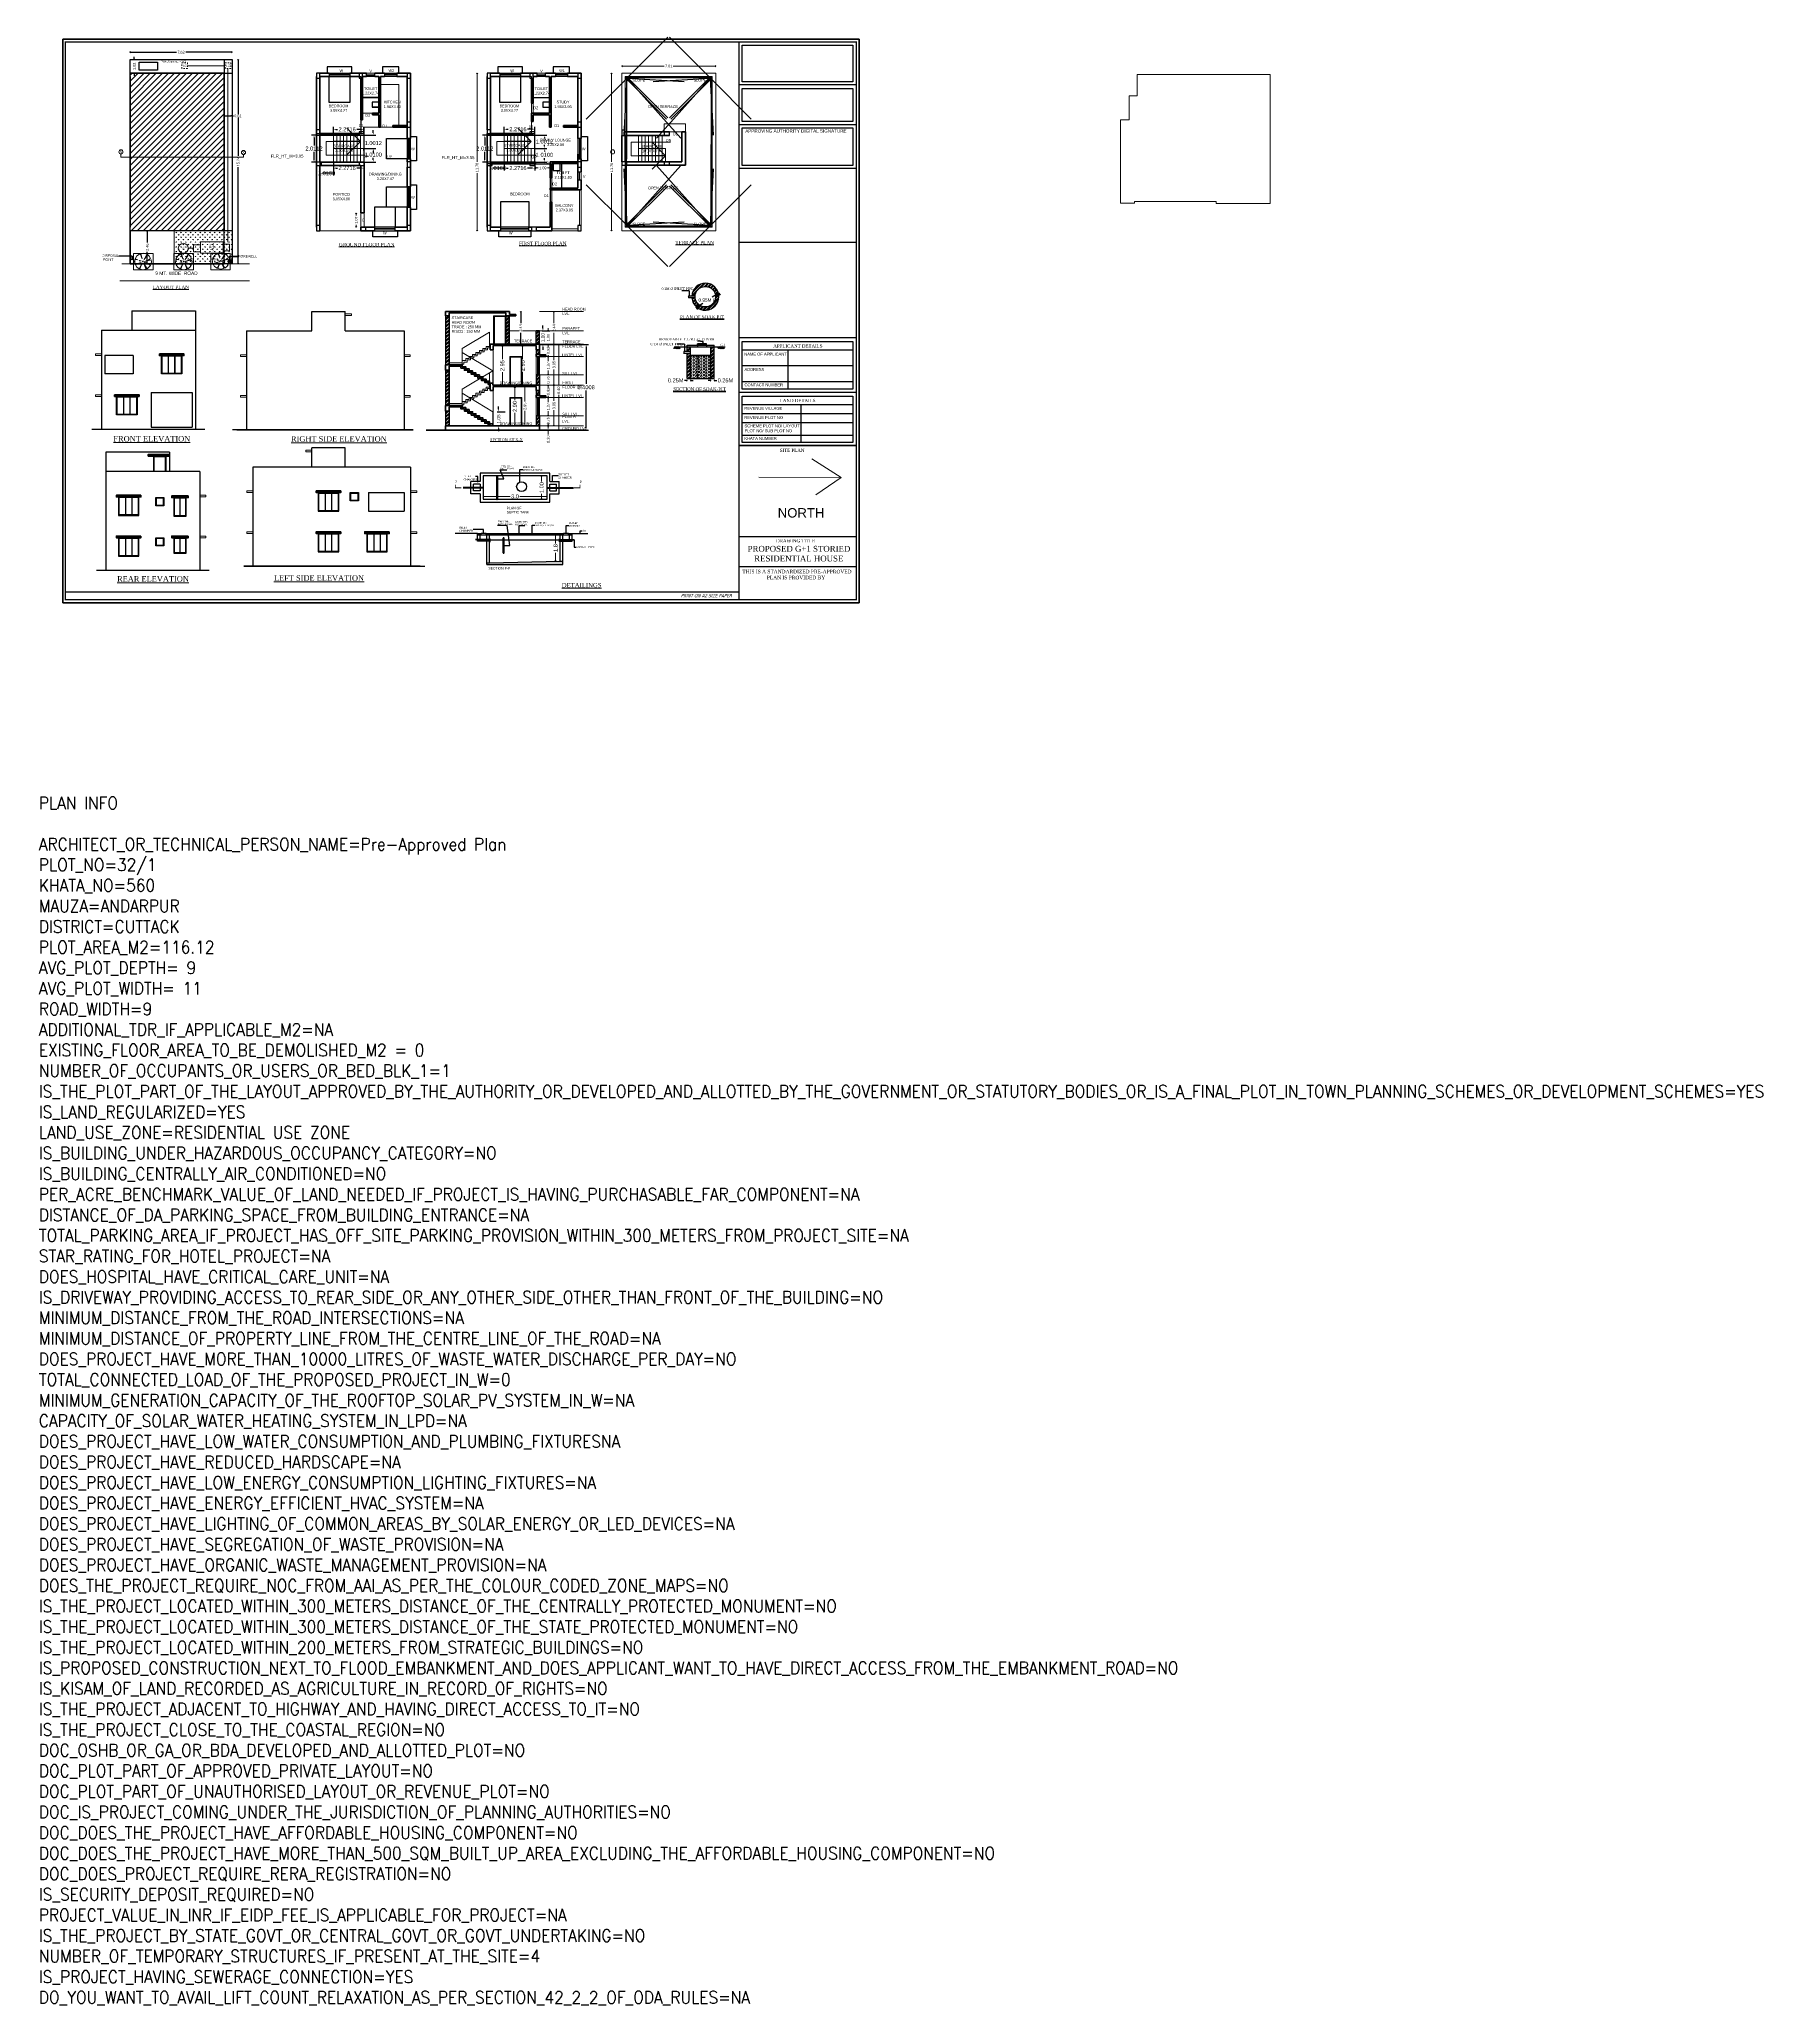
# Model space of a CAD drawing. Header units: metres. Extents: x -9628 to -9500, y 28658 to 28805.
import ezdxf

# ---------------------------------------------------------------- set-up
doc = ezdxf.new("R2010")
doc.units = ezdxf.units.M
doc.header["$PDMODE"] = 34
doc.header["$PDSIZE"] = -15
for name, pattern in [('CENTER2', [1.125, 0.75, -0.125, 0.125, -0.125]), ('CONTINULUS', [0]), ('DASHED', [0]), ('DASHED2', [0.375, 0.25, -0.125]), ('HIDDEN', [0.375, 0.25, -0.125])]:
    doc.linetypes.add(name, pattern=pattern)
for name, color, linetype, lineweight in [('BLK_1_COVERED_AREA', 140, 'Continuous', 30), ('BLK_1_FLR_0_BLT_UP_AREA', 11, 'DASHED', 9), ('BLK_1_FLR_0_EXIT_WIDTH_DOOR', 7, 'Continuous', 0), ('BLK_1_FLR_0_REGULAR_ROOM_1', 1, 'DASHED', 9), ('BLK_1_FLR_0_REGULAR_ROOM_2', 1, 'DASHED', 9), ('BLK_1_FLR_0_STAIR_1', 7, 'Continuous', 0), ('BLK_1_FLR_0_STAIR_1_FLIGHT_1', 7, 'Continuous', 0), ('BLK_1_FLR_0_STAIR_1_FLIGHT_2', 7, 'Continuous', 0), ('BLK_1_FLR_0_STAIR_1_LANDING_1', 7, 'Continuous', 0), ('BLK_1_FLR_0_UNITFA', 7, 'Continuous', 0), ('BLK_1_FLR_1_BLT_UP_AREA', 11, 'DASHED', 9), ('BLK_1_FLR_1_EXIT_WIDTH_DOOR', 7, 'Continuous', 0), ('BLK_1_FLR_1_REGULAR_ROOM_1', 1, 'DASHED', 9), ('BLK_1_FLR_1_REGULAR_ROOM_2', 1, 'DASHED', 9), ('BLK_1_FLR_1_ROOF_AREA', 7, 'Continuous', 0), ('BLK_1_FLR_1_STAIR_1_FLIGHT_1', 7, 'Continuous', 0), ('BLK_1_FLR_1_STAIR_1_FLIGHT_2', 7, 'Continuous', 0), ('BLK_1_FLR_1_STAIR_1_LANDING_1', 7, 'Continuous', 0), ('BLK_1_LVL_0_BLDG_FOOT_PRINT', 1, 'DASHED', 9), ('BUA TOTAL', 3, 'Continuous', 30), ('Chajja', 23, 'DASHED', 9), ('column', 1, 'Continuous', 25), ('dim', 7, 'Continuous', 0), ('Dim.', 7, 'Continuous', 13), ('dw text', 94, 'Continuous', 9), ('ELE', 7, 'Continuous', 35), ('ele-1', 7, 'Continuous', 30), ('ELE-2', 252, 'Continuous', 18), ('ELE-3', 250, 'Continuous', 18), ('elevation', 5, 'Continuous', 13), ('FORMAT LINE', 7, 'Continuous', 25), ('HATCH', 8, 'Continuous', 0), ('IC', 31, 'Continuous', 0), ('LANDSCAPE', 66, 'Continuous', 13), ('layer', 66, 'Continuous', 15), ('Layer2', 48, 'Continuous', 15), ('LS-Tree', 96, 'Continuous', 9), ('NORTH_DIRECTION', 7, 'Continuous', 0), ('PLAN', 7, 'Continuous', 40), ('PLAN_INFO', 1, 'Continuous', 20), ('PLANTATION_TREECOVER', 7, 'Continuous', 0), ('PLOT_BOUNDARY', 3, 'Continuous', 30), ('rm text', 7, 'Continuous', 18), ('RM TXT', 7, 'Continuous', 20), ('SEC DIM', 2, 'Continuous', 15), ('SEC LINE', 3, 'Continuous', 20), ('SEC WALL', 255, 'Continuous', 30), ('sec-slab', 1, 'Continuous', 40), ('TEXT', 7, 'Continuous', 20), ('TEXT-D-W', 3, 'Continuous', 20), ('WALL', 7, 'Continuous', 25), ('WALL.', 3, 'Continuous', 30), ('win', 5, 'Continuous', 13), ('WINDOWS', 5, 'Continuous', 20)]:
    doc.layers.add(name, color=color, linetype=linetype, lineweight=lineweight)
for name, color, linetype, plot in [('BLK_1_FLR_0_BATH', 3, 'Continuous', False), ('BLK_1_FLR_0_ROOM_1_LIGHT_VENTILATION_1', 7, 'Continuous', False), ('BLK_1_FLR_0_ROOM_2_LIGHT_VENTILATION_1', 7, 'Continuous', False), ('BLK_1_FLR_0_WATER_CLOSET', 2, 'Continuous', False), ('BLK_1_FLR_1_ROOM_1_LIGHT_VENTILATION_1', 7, 'Continuous', False), ('BLK_1_FLR_1_ROOM_2_LIGHT_VENTILATION_1', 7, 'Continuous', False), ('BLK_1_FLR_1_STAIR_1', 7, 'Continuous', False), ('BLK_1_FLR_1_WATER_CLOSET', 2, 'Continuous', False), ('BLK_1_HT_OF_BLDG', 5, 'Continuous', False), ('BLK_1_LVL_0_FRONT_SETBACK', 2, 'Continuous', False), ('BLK_1_LVL_0_REAR_SETBACK', 11, 'Continuous', False), ('BLK_1_LVL_0_SIDE_SETBACK2', 102, 'Continuous', False), ('BLK_1_MUMTY_HT', 7, 'Continuous', False), ('RWH', 4, 'Continuous', False)]:
    doc.layers.add(name, color=color, linetype=linetype, plot=plot)
for name, color, linetype in [('BLK_1_FLR_0_CARPET_AREA', 25, 'Continuous'), ('BLK_1_FLR_0_CHAJJA', 7, 'Continuous'), ('BLK_1_FLR_1_CARPET_AREA', 25, 'Continuous'), ('BLK_1_FLR_1_CHAJJA', 7, 'Continuous'), ('BLK_1_PARAPET_HT', 3, 'Continuous')]:
    doc.layers.add(name, color=color, linetype=linetype)
doc.styles.add('12', font='times.ttf', dxfattribs={"height": 12})
doc.styles.add('9', font='times.ttf', dxfattribs={"height": 9})
doc.styles.add('Arial', font='arial.ttf', dxfattribs={"height": 0.2})
doc.styles.add('MtXpl_Georgia', font='georgiab.ttf')
doc.styles.add('PreDCRFont', font='arial.ttf', dxfattribs={"height": 0.25})
doc.styles.get("Standard").update_dxf_attribs({"font": 'arial.ttf', "height": 0.25})
doc.styles.add('STYLE1', font='arial.ttf', dxfattribs={"height": 0.3})
doc.styles.add('style2', font='arial.ttf', dxfattribs={"height": 0.3})
doc.styles.add('style3', font='arial.ttf', dxfattribs={"height": 12})
doc.dimstyles.new('Copy of Standard', dxfattribs={"dimtxt": 9, "dimasz": 2, "dimexe": 0.125, "dimexo": 0.125, "dimgap": 0, "dimtad": 0, "dimtoh": 1, "dimdec": 0, "dimlfac": -1, "dimzin": 0, "dimdsep": 46, "dimlunit": 4, "dimtxsty": 'Arial', "dimblk": 'OBLIQUE', "dimcen": 10, "dimse1": 1, "dimse2": 1, "dimclrd": 54, "dimclre": 252, "dimclrt": 256, "dimadec": 8, "dimazin": 0, "dimtfac": 1, "dimtdec": 0, "dimtofl": 0, "dimtmove": 1, "dimatfit": 3, "dimldrblk": 'OPEN90', "dimfxl": 0.125, "dimtolj": 1, "dimtzin": 0, "dimlwd": 0, "dimlwe": -1, "dimarcsym": 0})
doc.dimstyles.new('Copy of Standard2', dxfattribs={"dimtxt": 0.25, "dimasz": 0.2, "dimexe": 0.5, "dimexo": 0.3, "dimgap": 0.09, "dimtad": 0, "dimtoh": 1, "dimzin": 0, "dimdsep": 46, "dimtxsty": 'PreDCRFont', "dimcen": 0.025, "dimdle": 0.1, "dimadec": 0, "dimazin": 0, "dimtfac": 1, "dimtofl": 0, "dimtmove": 2, "dimatfit": 3, "dimfxl": 0.18, "dimtolj": 1, "dimtzin": 0, "dimarcsym": 0})
doc.dimstyles.new('INT DIM', dxfattribs={"dimtxt": 0.3, "dimasz": 0.1, "dimexe": 0.18, "dimexo": 0.0625, "dimgap": 0.09, "dimtad": 0, "dimzin": 0, "dimdsep": 46, "dimtxsty": 'style2', "dimblk": 'OPEN90', "dimcen": 0.09, "dimse1": 1, "dimse2": 1, "dimclrd": 250, "dimclrt": 256, "dimadec": 0, "dimazin": 0, "dimtfac": 1, "dimtofl": 0, "dimtmove": 0, "dimatfit": 3, "dimfxl": 0.18, "dimtolj": 1, "dimtzin": 0, "dimlwd": -1, "dimarcsym": 0})
doc.dimstyles.new('RAJESH', dxfattribs={"dimtxt": 10, "dimasz": 7, "dimexe": 0.18, "dimexo": 0.0625, "dimgap": 0.09, "dimtad": 0, "dimtih": 1, "dimtoh": 1, "dimdec": 1, "dimzin": 0, "dimdsep": 46, "dimlunit": 4, "dimtxsty": 'Standard', "dimblk": 'OPEN90', "dimcen": 0.09, "dimadec": 0, "dimazin": 0, "dimtfac": 1, "dimtdec": 1, "dimtofl": 0, "dimtmove": 0, "dimatfit": 3, "dimfxl": 0.18, "dimtolj": 1, "dimtzin": 0, "dimarcsym": 0})
doc.dimstyles.get("Standard").update_dxf_attribs({"dimtxt": 0.9, "dimasz": 0.18, "dimexe": 0.18, "dimexo": 0.0625, "dimgap": 0.09, "dimtad": 0, "dimtih": 1, "dimtoh": 1, "dimdec": 4, "dimzin": 0, "dimdsep": 46, "dimtxsty": 'STYLE1', "dimcen": 0.09, "dimadec": 0, "dimazin": 0, "dimtfac": 1, "dimtdec": 4, "dimtofl": 0, "dimtmove": 0, "dimatfit": 3, "dimfxl": 1, "dimtolj": 1, "dimtzin": 0, "dimarcsym": 0})
pattern_1 = [(45, (-13280.77444, 25722.39783), (-0.134703842, 0.134703842), []), (45, (-13280.68463, 25722.39783), (-0.134703842, 0.134703842), [])]
pattern_2 = [(50, (-10368.69741, 28700.4788), (0.196757633, -0.017214062), [0.020573877, -0.22631264]), (355, (-10368.69741, 28700.4788), (-0.03806204, 0.20634011), [0.0164591, -0.181050114]), (100.4514, (-10368.68101, 28700.47737), (0.15869574, 0.18912592), [0.017485104, -0.19233615]), (46.1842, (-10368.6974, 28700.53367), (0.29276381, -0.0454049), [0.03086081, -0.33946896]), (96.6356, (-10368.673, 28700.5299), (0.25639514, 0.26721841), [0.02622766, -0.28850418]), (351.1842, (-10368.6974, 28700.53367), (0.25639493, 0.26721861), [0.02468865, -0.27157517]), (21, (-10368.66998, 28700.51995), (0.16374256, -0.11044575), [0.020573877, -0.22631264]), (326, (-10368.66998, 28700.51995), (0.06674586, 0.198921967), [0.0164591, -0.181050114]), (71.4514, (-10368.65633, 28700.51075), (0.23048849, 0.088476035), [0.017485104, -0.19233615]), (37.5, (-10368.69741, 28700.47881), (0.0033356715, 0.091318894), [0, -0.178855567, 0, -0.183793297, 0, -0.18173591]), (7.5, (-10368.69741, 28700.47881), (0.072164803, 0.108194372), [0, -0.104789611, 0, -0.174740792, 0, -0.069265384]), (327.5, (-10368.758584, 28700.47881), (0.146437292, -0.006187215), [0, -0.068579589, 0, -0.213968316, 0, -0.283919496]), (317.5, (-10368.78602, 28700.47881), (0.15997867, 0.027460634), [0, -0.089153465, 0, -0.142096907, 0, -0.20162399])]
pattern_3 = [(50, (-10366.54843, 28700.4788), (0.196757633, -0.017214062), [0.020573877, -0.22631264]), (355, (-10366.54843, 28700.4788), (-0.03806204, 0.20634011), [0.0164591, -0.181050114]), (100.4514, (-10366.53204, 28700.47737), (0.15869574, 0.18912592), [0.017485104, -0.19233615]), (46.1842, (-10366.54843, 28700.53367), (0.29276381, -0.0454049), [0.03086081, -0.33946896]), (96.6356, (-10366.52404, 28700.5299), (0.25639514, 0.26721841), [0.02622766, -0.28850418]), (351.1842, (-10366.54843, 28700.53367), (0.25639493, 0.26721861), [0.02468865, -0.27157517]), (21, (-10366.521, 28700.51995), (0.16374256, -0.11044575), [0.020573877, -0.22631264]), (326, (-10366.521, 28700.51995), (0.06674586, 0.198921967), [0.0164591, -0.181050114]), (71.4514, (-10366.50736, 28700.51075), (0.23048849, 0.088476035), [0.017485104, -0.19233615]), (37.5, (-10366.54843, 28700.47881), (0.0033356715, 0.091318894), [0, -0.178855567, 0, -0.183793297, 0, -0.18173591]), (7.5, (-10366.54843, 28700.47881), (0.072164803, 0.108194372), [0, -0.104789611, 0, -0.174740792, 0, -0.069265384]), (327.5, (-10366.609606, 28700.47881), (0.146437292, -0.006187215), [0, -0.068579589, 0, -0.213968316, 0, -0.283919496]), (317.5, (-10366.63704, 28700.47881), (0.15997867, 0.027460634), [0, -0.089153465, 0, -0.142096907, 0, -0.20162399])]

# ---------------------------------------------------------------- blocks, each defined once
blk = doc.blocks.new('_Open90')
at = {"layer": 'PLAN', "color": 0, "lineweight": -2}
for p, q in [((-0.5, 0.5), (0, 0)), ((0, 0), (-1, 0)), ((0, 0), (-0.5, -0.5))]:
    blk.add_line(p, q, dxfattribs=at)
blk = doc.blocks.new('*D5')
at = {"color": 0, "linetype": 'Continuous', "lineweight": -2, "transparency": 16777216}
for p, q in [((-9578.95, 28784.8), (-9578.67, 28784.97)), ((-9577.68, 28785.6), (-9577.96, 28785.42)), ((-9577.47, 28785.73), (-9577.38, 28785.58)), ((-9579.16, 28784.66), (-9579.06, 28784.51))]:
    blk.add_line(p, q, dxfattribs=at)
at = {"layer": 'Defpoints', "color": 0, "transparency": 16777216}
for p in [(-9579.4, 28785.04), (-9577.71, 28786.11), (-9577.47, 28785.73)]:
    blk.add_point(p, dxfattribs=at)
at = {"color": 0, "lineweight": -2, "transparency": 16777216, "xscale": 0.25, "yscale": 0.25, "zscale": 0.25}
for p, rotation in [((-9579.16, 28784.66), 212.3969500917543), ((-9577.47, 28785.73), 32.39695009175426)]:
    blk.add_blockref('_Open90', p, dxfattribs=dict(at, rotation=rotation))
at = {"color": 0, "transparency": 16777216, "insert": (-9578.32, 28785.2), "char_height": 0.25, "attachment_point": 5}
blk.add_mtext('\\A1;0.95M %%C', dxfattribs=at)
blk = doc.blocks.new('*D6')
at = {"layer": 'Defpoints', "color": 0, "linetype": 'ByBlock', "ltscale": 5, "transparency": 16777216}
for p in [(-9578.07, 28779.36), (-9577.82, 28779.35), (-9577.82, 28779.21)]:
    blk.add_point(p, dxfattribs=at)
at = {"layer": 'WALL', "color": 250, "ltscale": 5, "transparency": 16777216}
for p, q in [((-9578.17, 28779.21), (-9578.27, 28779.21)), ((-9577.72, 28779.21), (-9577.62, 28779.21))]:
    blk.add_line(p, q, dxfattribs=at)
at = {"layer": 'WALL', "color": 250, "linetype": 'ByBlock', "ltscale": 5, "transparency": 16777216, "xscale": 0.1, "yscale": 0.1, "zscale": 0.1}
blk.add_blockref('_Open90', (-9578.07, 28779.21), dxfattribs=at)
at = {"layer": 'WALL', "color": 250, "linetype": 'ByBlock', "ltscale": 5, "transparency": 16777216, "xscale": 0.1, "yscale": 0.1, "zscale": 0.1, "rotation": 180}
blk.add_blockref('_Open90', (-9577.82, 28779.21), dxfattribs=at)
at = {"layer": 'WALL', "linetype": 'ByBlock', "lineweight": 40, "ltscale": 5, "transparency": 16777216, "insert": (-9576.98, 28779.21), "char_height": 0.3, "attachment_point": 5, "style": 'style2'}
blk.add_mtext('\\A1;0.25M', dxfattribs=at)
blk = doc.blocks.new('*D7')
at = {"layer": 'Defpoints', "color": 0, "linetype": 'ByBlock', "ltscale": 5, "transparency": 16777216}
for p in [(-9579.84, 28779.35), (-9579.84, 28779.21), (-9579.59, 28779.35)]:
    blk.add_point(p, dxfattribs=at)
at = {"layer": 'WALL', "color": 250, "ltscale": 5, "transparency": 16777216}
for p, q in [((-9579.94, 28779.21), (-9580.04, 28779.21)), ((-9579.49, 28779.21), (-9579.39, 28779.21))]:
    blk.add_line(p, q, dxfattribs=at)
at = {"layer": 'WALL', "color": 250, "linetype": 'ByBlock', "ltscale": 5, "transparency": 16777216, "xscale": 0.1, "yscale": 0.1, "zscale": 0.1}
blk.add_blockref('_Open90', (-9579.84, 28779.21), dxfattribs=at)
at = {"layer": 'WALL', "color": 250, "linetype": 'ByBlock', "ltscale": 5, "transparency": 16777216, "xscale": 0.1, "yscale": 0.1, "zscale": 0.1, "rotation": 180}
blk.add_blockref('_Open90', (-9579.59, 28779.21), dxfattribs=at)
at = {"layer": 'WALL', "linetype": 'ByBlock', "lineweight": 40, "ltscale": 5, "transparency": 16777216, "insert": (-9580.69, 28779.21), "char_height": 0.3, "attachment_point": 5, "style": 'style2'}
blk.add_mtext('\\A1;0.25M', dxfattribs=at)
blk = doc.blocks.new('*D8')
at = {"layer": 'Defpoints', "color": 0, "linetype": 'ByBlock', "ltscale": 5, "transparency": 16777216}
for p in [(-9579.1, 28781.06), (-9579.1, 28779.35), (-9579.03, 28779.35)]:
    blk.add_point(p, dxfattribs=at)
at = {"layer": 'WALL', "color": 250, "ltscale": 5, "transparency": 16777216}
for p, q in [((-9579.03, 28780.96), (-9579.03, 28780.72)), ((-9579.03, 28779.45), (-9579.03, 28779.69))]:
    blk.add_line(p, q, dxfattribs=at)
at = {"layer": 'WALL', "color": 250, "linetype": 'ByBlock', "ltscale": 5, "transparency": 16777216, "xscale": 0.1, "yscale": 0.1, "zscale": 0.1}
for p, rotation in [((-9579.03, 28781.06), 90), ((-9579.03, 28779.35), 270)]:
    blk.add_blockref('_Open90', p, dxfattribs=dict(at, rotation=rotation))
at = {"layer": 'WALL', "linetype": 'ByBlock', "lineweight": 40, "ltscale": 5, "transparency": 16777216, "insert": (-9579.03, 28780.2), "char_height": 0.3, "attachment_point": 5, "rotation": 90, "style": 'style2'}
blk.add_mtext('\\A1;1.5M', dxfattribs=at)
blk = doc.blocks.new('*D9')
at = {"layer": 'BUA TOTAL', "color": 250, "ltscale": 0.05, "transparency": 16777216}
for p, q in [((-9620.11, 28790.28), (-9620.11, 28789.5)), ((-9620.11, 28788.02), (-9620.11, 28788.8))]:
    blk.add_line(p, q, dxfattribs=at)
at = {"layer": 'Defpoints', "color": 0, "linetype": 'CONTINULUS', "ltscale": 0.05, "transparency": 16777216}
for p in [(-9620.44, 28790.38), (-9620.44, 28787.92), (-9620.11, 28787.92)]:
    blk.add_point(p, dxfattribs=at)
at = {"layer": 'BUA TOTAL', "color": 250, "linetype": 'CONTINULUS', "ltscale": 0.05, "transparency": 16777216, "xscale": 0.1, "yscale": 0.1, "zscale": 0.1}
for p, rotation in [((-9620.11, 28790.38), 90), ((-9620.11, 28787.92), 270)]:
    blk.add_blockref('_Open90', p, dxfattribs=dict(at, rotation=rotation))
at = {"layer": 'BUA TOTAL', "linetype": 'CONTINULUS', "ltscale": 0.05, "transparency": 16777216, "insert": (-9620.11, 28789.15), "char_height": 0.2, "attachment_point": 5, "rotation": 90, "style": 'Arial', "bg_fill": 3, "box_fill_scale": 1.1, "bg_fill_color": 256, "bg_fill_true_color": 13158600, "bg_fill_transparency": 0}
blk.add_mtext('\\A1;2.46', dxfattribs=at)
blk = doc.blocks.new('*D10')
at = {"layer": 'BUA TOTAL', "color": 250, "ltscale": 0.05, "transparency": 16777216}
for p, q in [((-9613.33, 28803.06), (-9613.33, 28795.96)), ((-9613.33, 28788.02), (-9613.33, 28795.12))]:
    blk.add_line(p, q, dxfattribs=at)
at = {"layer": 'Defpoints', "color": 0, "linetype": 'CONTINULUS', "ltscale": 0.05, "transparency": 16777216}
for p in [(-9613.78, 28803.16), (-9613.78, 28787.92), (-9613.33, 28787.92)]:
    blk.add_point(p, dxfattribs=at)
at = {"layer": 'BUA TOTAL', "color": 250, "linetype": 'CONTINULUS', "ltscale": 0.05, "transparency": 16777216, "xscale": 0.1, "yscale": 0.1, "zscale": 0.1}
for p, rotation in [((-9613.33, 28803.16), 90), ((-9613.33, 28787.92), 270)]:
    blk.add_blockref('_Open90', p, dxfattribs=dict(at, rotation=rotation))
at = {"layer": 'BUA TOTAL', "linetype": 'CONTINULUS', "ltscale": 0.05, "transparency": 16777216, "insert": (-9613.33, 28795.54), "char_height": 0.2, "attachment_point": 5, "rotation": 90, "style": 'Arial', "bg_fill": 3, "box_fill_scale": 1.1, "bg_fill_color": 256, "bg_fill_true_color": 13158600, "bg_fill_transparency": 0}
blk.add_mtext('\\A1;15.24', dxfattribs=at)
blk = doc.blocks.new('*D11')
at = {"layer": 'BUA TOTAL', "color": 250, "ltscale": 0.05, "transparency": 16777216}
for p, q in [((-9621.3, 28803.7), (-9617.93, 28803.7)), ((-9613.88, 28803.7), (-9617.24, 28803.7))]:
    blk.add_line(p, q, dxfattribs=at)
at = {"layer": 'Defpoints', "color": 0, "linetype": 'CONTINULUS', "ltscale": 0.05, "transparency": 16777216}
for p in [(-9621.4, 28803.7), (-9621.4, 28803.16), (-9613.78, 28803.16)]:
    blk.add_point(p, dxfattribs=at)
at = {"layer": 'BUA TOTAL', "color": 250, "linetype": 'CONTINULUS', "ltscale": 0.05, "transparency": 16777216, "xscale": 0.1, "yscale": 0.1, "zscale": 0.1, "rotation": 180}
blk.add_blockref('_Open90', (-9621.4, 28803.7), dxfattribs=at)
at = {"layer": 'BUA TOTAL', "color": 250, "linetype": 'CONTINULUS', "ltscale": 0.05, "transparency": 16777216, "xscale": 0.1, "yscale": 0.1, "zscale": 0.1}
blk.add_blockref('_Open90', (-9613.78, 28803.7), dxfattribs=at)
at = {"layer": 'BUA TOTAL', "linetype": 'CONTINULUS', "ltscale": 0.05, "transparency": 16777216, "insert": (-9617.59, 28803.7), "char_height": 0.2, "attachment_point": 5, "style": 'Arial', "bg_fill": 3, "box_fill_scale": 1.1, "bg_fill_color": 256, "bg_fill_true_color": 13158600, "bg_fill_transparency": 0}
blk.add_mtext('\\A1;7.62', dxfattribs=at)
blk = doc.blocks.new('CFGUHY')
at = {"layer": 'IC', "linetype": 'DASHED2', "ltscale": 2}
blk.add_lwpolyline([(53916, -2421), (53956, -2421), (53956, -2461), (53916, -2461)], close=True, dxfattribs=at)
at = {"ltscale": 5, "insert": (53924, -2434), "char_height": 15, "width": 31.26, "attachment_point": 1, "style": 'PreDCRFont'}
blk.add_mtext('I.C.', dxfattribs=at)
blk = doc.blocks.new('A$C4CE71B6A')
at = {"layer": 'IC', "linetype": 'HIDDEN', "ltscale": 25}
blk.add_line((0.74, 1.85), (0.74, 1.38), dxfattribs=at)
at = {"layer": 'IC', "linetype": 'Continuous', "ltscale": 25}
blk.add_lwpolyline([(1.17, 4.43), (1.17, 2.45), (0.18, 2.45), (0.18, 4.43)], close=True, dxfattribs=at)
at = {"layer": 'IC', "linetype": 'HIDDEN', "ltscale": 25}
for points in [[(0.97, 4.43), (0.97, 4.99), (0.37, 4.99), (0.37, 4.43)], [(1.04, 2.45), (1.04, 1.85), (0.43, 1.85), (0.43, 2.45)]]:
    blk.add_lwpolyline(points, dxfattribs=at)
at = {"layer": 'IC', "linetype": 'Continuous', "ltscale": 25}
blk.add_circle((0.74, 0.95), 0.433, dxfattribs=at)
at = {"layer": 'IC', "style": 'style3'}
for s, p in [('SEPTIC ', (0.25, 3.47)), ('TANK', (0.35, 3.25)), ('S.P', (0.57, 0.89))]:
    blk.add_text(s, height=0.152, dxfattribs=at).set_placement(p)
blk = doc.blocks.new('_Oblique')
at = {"color": 0, "linetype": 'ByBlock', "lineweight": -2}
blk.add_line((-0.5, -0.5), (0.5, 0.5), dxfattribs=at)
blk = doc.blocks.new('*D12')
at = {"layer": 'Defpoints', "color": 0, "ltscale": 0.05, "transparency": 16777216}
for p in [(-9595.51, 28802.14), (-9594.75, 28802.14), (-9594.75, 28790.38)]:
    blk.add_point(p, dxfattribs=at)
at = {"layer": 'Dim.', "color": 250, "ltscale": 0.05, "transparency": 16777216}
for p, q in [((-9595.51, 28802.04), (-9595.51, 28795.52)), ((-9595.51, 28790.48), (-9595.51, 28794.68))]:
    blk.add_line(p, q, dxfattribs=at)
at = {"layer": 'Dim.', "color": 250, "ltscale": 0.05, "transparency": 16777216, "xscale": 0.1, "yscale": 0.1, "zscale": 0.1}
for p, rotation in [((-9595.51, 28802.14), 90), ((-9595.51, 28790.38), 270)]:
    blk.add_blockref('_Open90', p, dxfattribs=dict(at, rotation=rotation))
at = {"layer": 'Dim.', "ltscale": 0.05, "transparency": 16777216, "insert": (-9595.51, 28795.1), "char_height": 0.2, "attachment_point": 5, "rotation": 90, "style": 'Arial'}
blk.add_mtext('\\A1;11.76', dxfattribs=at)
blk = doc.blocks.new('*D13')
at = {"layer": 'Defpoints', "color": 0, "ltscale": 0.05, "transparency": 16777216}
for p in [(-9584.72, 28802.66), (-9584.72, 28802.14), (-9577.7, 28802.14)]:
    blk.add_point(p, dxfattribs=at)
at = {"layer": 'Dim.', "color": 250, "ltscale": 0.05, "transparency": 16777216}
for p, q in [((-9584.62, 28802.66), (-9581.54, 28802.66)), ((-9577.8, 28802.66), (-9580.88, 28802.66))]:
    blk.add_line(p, q, dxfattribs=at)
at = {"layer": 'Dim.', "color": 250, "ltscale": 0.05, "transparency": 16777216, "xscale": 0.1, "yscale": 0.1, "zscale": 0.1, "rotation": 180}
blk.add_blockref('_Open90', (-9584.72, 28802.66), dxfattribs=at)
at = {"layer": 'Dim.', "color": 250, "ltscale": 0.05, "transparency": 16777216, "xscale": 0.1, "yscale": 0.1, "zscale": 0.1}
blk.add_blockref('_Open90', (-9577.7, 28802.66), dxfattribs=at)
at = {"layer": 'Dim.', "ltscale": 0.05, "transparency": 16777216, "insert": (-9581.21, 28802.66), "char_height": 0.2, "attachment_point": 5, "style": 'Arial'}
blk.add_mtext('\\A1;7.01', dxfattribs=at)
blk = doc.blocks.new('*D14')
at = {"layer": 'Defpoints', "color": 0, "ltscale": 0.05, "transparency": 16777216}
for p in [(-9585.47, 28802.14), (-9584.72, 28802.14), (-9584.72, 28790.38)]:
    blk.add_point(p, dxfattribs=at)
at = {"layer": 'Dim.', "color": 250, "ltscale": 0.05, "transparency": 16777216}
for p, q in [((-9585.47, 28802.04), (-9585.47, 28795.52)), ((-9585.47, 28790.48), (-9585.47, 28794.68))]:
    blk.add_line(p, q, dxfattribs=at)
at = {"layer": 'Dim.', "color": 250, "ltscale": 0.05, "transparency": 16777216, "xscale": 0.1, "yscale": 0.1, "zscale": 0.1}
for p, rotation in [((-9585.47, 28802.14), 90), ((-9585.47, 28790.38), 270)]:
    blk.add_blockref('_Open90', p, dxfattribs=dict(at, rotation=rotation))
at = {"layer": 'Dim.', "ltscale": 0.05, "transparency": 16777216, "insert": (-9585.47, 28795.1), "char_height": 0.2, "attachment_point": 5, "rotation": 90, "style": 'Arial'}
blk.add_mtext('\\A1;11.76', dxfattribs=at)
blk = doc.blocks.new('P8')
at = {"layer": 'LS-Tree', "color": 8}
for p, q in [((-0.66, 0.4), (-0.76, 0.08)), ((-0.76, 0.08), (-0.49, 0.05)), ((-0.49, 0.05), (-0.76, 0.02)), ((-0.76, 0.02), (-0.71, -0.27)), ((-0.45, 0.6), (-0.66, 0.4)), ((-0.37, 0.59), (-0.45, 0.6)), ((-0.13, 0.23), (-0.37, 0.59)), ((-0.11, 0.76), (-0.36, 0.68)), ((-0.36, 0.68), (-0.13, 0.23)), ((-0.17, 0.02), (-0.35, 0.03)), ((-0.35, 0.03), (-0.32, 0)), ((-0.32, 0), (-0.17, 0.02)), ((0.22, 0.73), (-0.11, 0.76)), ((0, -0.06), (0, 0.06)), ((0.08, 0.2), (0.25, 0.59)), ((0.18, 0.59), (0.08, 0.2)), ((0.7, 0.32), (0.14, 0.02)), ((0.14, 0.02), (0.57, 0.3)), ((0.25, 0.59), (0.18, 0.59)), ((0.24, 0.66), (0.22, 0.73)), ((0.28, 0.71), (0.24, 0.66)), ((0.47, 0.61), (0.28, 0.71)), ((0.63, 0.42), (0.47, 0.61)), ((0.47, 0.29), (0.63, 0.42)), ((0.57, 0.3), (0.47, 0.29)), ((0.77, 0.11), (0.7, 0.32)), ((0.76, -0.13), (0.77, 0.11)), ((-0.71, -0.27), (-0.65, -0.4)), ((-0.65, -0.4), (-0.13, -0.12)), ((-0.13, -0.12), (-0.62, -0.45)), ((-0.62, -0.45), (-0.44, -0.63)), ((-0.44, -0.63), (-0.19, -0.74)), ((-0.19, -0.74), (-0.05, -0.2)), ((-0.05, -0.2), (-0.12, -0.76)), ((-0.12, -0.76), (0.18, -0.75)), ((0.06, 0), (-0.06, 0)), ((0.41, -0.07), (0.12, -0.03)), ((0.12, -0.03), (0.4, -0.14)), ((0.13, -0.18), (0.51, -0.58)), ((0.42, -0.61), (0.13, -0.18)), ((0.18, -0.75), (0.41, -0.65)), ((0.39, -0.61), (0.42, -0.61)), ((0.41, -0.65), (0.39, -0.61)), ((0.4, -0.14), (0.41, -0.07)), ((0.51, -0.58), (0.66, -0.41)), ((0.57, -0.14), (0.76, -0.13)), ((0.75, -0.22), (0.57, -0.14)), ((0.66, -0.41), (0.75, -0.22))]:
    blk.add_line(p, q, dxfattribs=at)
blk = doc.blocks.new('*D17')
at = {"layer": 'Defpoints', "color": 0, "ltscale": 0.05, "transparency": 16777216}
for p in [(-9590.84, 28775.81), (-9590.84, 28775.5), (-9590.2, 28775.81)]:
    blk.add_point(p, dxfattribs=at)
at = {"layer": 'Dim.', "color": 250, "ltscale": 0.05, "transparency": 16777216}
for p, q in [((-9590.2, 28775.91), (-9590.2, 28776.01)), ((-9590.2, 28775.4), (-9590.2, 28775.17))]:
    blk.add_line(p, q, dxfattribs=at)
at = {"layer": 'Dim.', "color": 250, "ltscale": 0.05, "transparency": 16777216, "xscale": 0.1, "yscale": 0.1, "zscale": 0.1}
for p, rotation in [((-9590.2, 28775.81), 270), ((-9590.2, 28775.5), 90)]:
    blk.add_blockref('_Open90', p, dxfattribs=dict(at, rotation=rotation))
at = {"layer": 'Dim.', "ltscale": 0.05, "transparency": 16777216, "insert": (-9590.2, 28774.82), "char_height": 0.2, "attachment_point": 5, "rotation": 90, "style": 'Arial'}
blk.add_mtext('\\A1;0.30', dxfattribs=at)
blk = doc.blocks.new('*D18')
at = {"layer": 'Defpoints', "color": 0, "ltscale": 0.05, "transparency": 16777216}
for p in [(-9590.84, 28776.57), (-9590.2, 28776.57), (-9590.84, 28775.81)]:
    blk.add_point(p, dxfattribs=at)
at = {"layer": 'Dim.', "color": 250, "ltscale": 0.05, "transparency": 16777216}
for p, q in [((-9590.2, 28776.67), (-9590.2, 28776.77)), ((-9590.2, 28775.71), (-9590.2, 28775.61))]:
    blk.add_line(p, q, dxfattribs=at)
at = {"layer": 'Dim.', "color": 250, "ltscale": 0.05, "transparency": 16777216, "xscale": 0.1, "yscale": 0.1, "zscale": 0.1}
for p, rotation in [((-9590.2, 28776.57), 270), ((-9590.2, 28775.81), 90)]:
    blk.add_blockref('_Open90', p, dxfattribs=dict(at, rotation=rotation))
at = {"layer": 'Dim.', "ltscale": 0.05, "transparency": 16777216, "insert": (-9590.2, 28776.19), "char_height": 0.2, "attachment_point": 5, "rotation": 90, "style": 'Arial'}
blk.add_mtext('\\A1;0.76', dxfattribs=at)
blk = doc.blocks.new('*D19')
at = {"layer": 'Defpoints', "color": 0, "ltscale": 0.05, "transparency": 16777216}
for p in [(-9590.84, 28777.94), (-9590.2, 28777.94), (-9590.84, 28776.57)]:
    blk.add_point(p, dxfattribs=at)
at = {"layer": 'Dim.', "color": 250, "ltscale": 0.05, "transparency": 16777216}
for p, q in [((-9590.2, 28777.84), (-9590.2, 28777.59)), ((-9590.2, 28776.67), (-9590.2, 28776.91))]:
    blk.add_line(p, q, dxfattribs=at)
at = {"layer": 'Dim.', "color": 250, "ltscale": 0.05, "transparency": 16777216, "xscale": 0.1, "yscale": 0.1, "zscale": 0.1}
for p, rotation in [((-9590.2, 28777.94), 90), ((-9590.2, 28776.57), 270)]:
    blk.add_blockref('_Open90', p, dxfattribs=dict(at, rotation=rotation))
at = {"layer": 'Dim.', "ltscale": 0.05, "transparency": 16777216, "insert": (-9590.2, 28777.25), "char_height": 0.2, "attachment_point": 5, "rotation": 90, "style": 'Arial'}
blk.add_mtext('\\A1;1.37', dxfattribs=at)
blk = doc.blocks.new('*D20')
at = {"layer": 'Defpoints', "color": 0, "ltscale": 0.05, "transparency": 16777216}
for p in [(-9590.84, 28778.86), (-9590.84, 28777.94), (-9590.2, 28778.86)]:
    blk.add_point(p, dxfattribs=at)
at = {"layer": 'Dim.', "color": 250, "ltscale": 0.05, "transparency": 16777216}
for p, q in [((-9590.2, 28778.76), (-9590.2, 28778.75)), ((-9590.2, 28778.04), (-9590.2, 28778.05))]:
    blk.add_line(p, q, dxfattribs=at)
at = {"layer": 'Dim.', "color": 250, "ltscale": 0.05, "transparency": 16777216, "xscale": 0.1, "yscale": 0.1, "zscale": 0.1}
for p, rotation in [((-9590.2, 28778.86), 90), ((-9590.2, 28777.94), 270)]:
    blk.add_blockref('_Open90', p, dxfattribs=dict(at, rotation=rotation))
at = {"layer": 'Dim.', "ltscale": 0.05, "transparency": 16777216, "insert": (-9590.2, 28778.4), "char_height": 0.2, "attachment_point": 5, "rotation": 90, "style": 'Arial'}
blk.add_mtext('\\A1;0.92', dxfattribs=at)
blk = doc.blocks.new('*D21')
at = {"layer": 'Defpoints', "color": 0, "ltscale": 0.05, "transparency": 16777216}
for p in [(-9590.84, 28779.62), (-9590.2, 28779.62), (-9590.84, 28778.86)]:
    blk.add_point(p, dxfattribs=at)
at = {"layer": 'Dim.', "color": 250, "ltscale": 0.05, "transparency": 16777216}
for p, q in [((-9590.2, 28779.72), (-9590.2, 28779.82)), ((-9590.2, 28778.76), (-9590.2, 28778.66))]:
    blk.add_line(p, q, dxfattribs=at)
at = {"layer": 'Dim.', "color": 250, "ltscale": 0.05, "transparency": 16777216, "xscale": 0.1, "yscale": 0.1, "zscale": 0.1}
for p, rotation in [((-9590.2, 28779.62), 270), ((-9590.2, 28778.86), 90)]:
    blk.add_blockref('_Open90', p, dxfattribs=dict(at, rotation=rotation))
at = {"layer": 'Dim.', "ltscale": 0.05, "transparency": 16777216, "insert": (-9590.2, 28779.24), "char_height": 0.2, "attachment_point": 5, "rotation": 90, "style": 'Arial'}
blk.add_mtext('\\A1;0.76', dxfattribs=at)
blk = doc.blocks.new('*D22')
at = {"layer": 'Defpoints', "color": 0, "ltscale": 0.05, "transparency": 16777216}
for p in [(-9590.84, 28780.99), (-9590.2, 28780.99), (-9590.84, 28779.62)]:
    blk.add_point(p, dxfattribs=at)
at = {"layer": 'Dim.', "color": 250, "ltscale": 0.05, "transparency": 16777216}
for p, q in [((-9590.2, 28780.89), (-9590.2, 28780.64)), ((-9590.2, 28779.72), (-9590.2, 28779.96))]:
    blk.add_line(p, q, dxfattribs=at)
at = {"layer": 'Dim.', "color": 250, "ltscale": 0.05, "transparency": 16777216, "xscale": 0.1, "yscale": 0.1, "zscale": 0.1}
for p, rotation in [((-9590.2, 28780.99), 90), ((-9590.2, 28779.62), 270)]:
    blk.add_blockref('_Open90', p, dxfattribs=dict(at, rotation=rotation))
at = {"layer": 'Dim.', "ltscale": 0.05, "transparency": 16777216, "insert": (-9590.2, 28780.3), "char_height": 0.2, "attachment_point": 5, "rotation": 90, "style": 'Arial'}
blk.add_mtext('\\A1;1.37', dxfattribs=at)
blk = doc.blocks.new('*D23')
at = {"layer": 'Defpoints', "color": 0, "ltscale": 0.05, "transparency": 16777216}
for p in [(-9590.84, 28781.9), (-9590.2, 28781.9), (-9590.84, 28780.99)]:
    blk.add_point(p, dxfattribs=at)
at = {"layer": 'Dim.', "color": 250, "ltscale": 0.05, "transparency": 16777216}
for p, q in [((-9590.2, 28781.8), (-9590.2, 28781.79)), ((-9590.2, 28781.09), (-9590.2, 28781.1))]:
    blk.add_line(p, q, dxfattribs=at)
at = {"layer": 'Dim.', "color": 250, "ltscale": 0.05, "transparency": 16777216, "xscale": 0.1, "yscale": 0.1, "zscale": 0.1}
for p, rotation in [((-9590.2, 28781.9), 90), ((-9590.2, 28780.99), 270)]:
    blk.add_blockref('_Open90', p, dxfattribs=dict(at, rotation=rotation))
at = {"layer": 'Dim.', "ltscale": 0.05, "transparency": 16777216, "insert": (-9590.2, 28781.44), "char_height": 0.2, "attachment_point": 5, "rotation": 90, "style": 'Arial'}
blk.add_mtext('\\A1;0.92', dxfattribs=at)
blk = doc.blocks.new('*D24')
at = {"layer": 'Defpoints', "color": 0, "ltscale": 0.05, "transparency": 16777216}
for p in [(-9590.84, 28782.9), (-9590.84, 28781.9), (-9590.2, 28782.9)]:
    blk.add_point(p, dxfattribs=at)
at = {"layer": 'Dim.', "color": 250, "ltscale": 0.05, "transparency": 16777216}
for p, q in [((-9590.2, 28783), (-9590.2, 28783.1)), ((-9590.2, 28781.8), (-9590.2, 28781.7))]:
    blk.add_line(p, q, dxfattribs=at)
at = {"layer": 'Dim.', "color": 250, "ltscale": 0.05, "transparency": 16777216, "xscale": 0.1, "yscale": 0.1, "zscale": 0.1}
for p, rotation in [((-9590.2, 28782.9), 270), ((-9590.2, 28781.9), 90)]:
    blk.add_blockref('_Open90', p, dxfattribs=dict(at, rotation=rotation))
at = {"layer": 'Dim.', "ltscale": 0.05, "transparency": 16777216, "insert": (-9590.2, 28782.4), "char_height": 0.2, "attachment_point": 5, "rotation": 90, "style": 'Arial'}
blk.add_mtext('\\A1;1.00', dxfattribs=at)
blk = doc.blocks.new('*D15')
at = {"layer": 'Defpoints', "color": 0, "ltscale": 0.05, "transparency": 16777216}
for p in [(-9590, 28778.86), (-9589.77, 28778.86), (-9589.98, 28775.81)]:
    blk.add_point(p, dxfattribs=at)
at = {"layer": 'Dim.', "color": 250, "ltscale": 0.05, "transparency": 16777216}
for p, q in [((-9589.77, 28778.76), (-9589.77, 28777.68)), ((-9589.77, 28775.91), (-9589.77, 28776.98))]:
    blk.add_line(p, q, dxfattribs=at)
at = {"layer": 'Dim.', "color": 250, "ltscale": 0.05, "transparency": 16777216, "xscale": 0.1, "yscale": 0.1, "zscale": 0.1}
for p, rotation in [((-9589.77, 28778.86), 90), ((-9589.77, 28775.81), 270)]:
    blk.add_blockref('_Open90', p, dxfattribs=dict(at, rotation=rotation))
at = {"layer": 'Dim.', "ltscale": 0.05, "transparency": 16777216, "insert": (-9589.77, 28777.33), "char_height": 0.2, "attachment_point": 5, "rotation": 90, "style": 'Arial'}
blk.add_mtext('\\A1;3.05', dxfattribs=at)
blk = doc.blocks.new('*D25')
at = {"layer": 'Defpoints', "color": 0, "ltscale": 0.05, "transparency": 16777216}
for p in [(-9590.16, 28781.9), (-9589.77, 28781.9), (-9590, 28778.86)]:
    blk.add_point(p, dxfattribs=at)
at = {"layer": 'Dim.', "color": 250, "ltscale": 0.05, "transparency": 16777216}
for p, q in [((-9589.77, 28781.8), (-9589.77, 28780.73)), ((-9589.77, 28778.96), (-9589.77, 28780.03))]:
    blk.add_line(p, q, dxfattribs=at)
at = {"layer": 'Dim.', "color": 250, "ltscale": 0.05, "transparency": 16777216, "xscale": 0.1, "yscale": 0.1, "zscale": 0.1}
for p, rotation in [((-9589.77, 28781.9), 90), ((-9589.77, 28778.86), 270)]:
    blk.add_blockref('_Open90', p, dxfattribs=dict(at, rotation=rotation))
at = {"layer": 'Dim.', "ltscale": 0.05, "transparency": 16777216, "insert": (-9589.77, 28780.38), "char_height": 0.2, "attachment_point": 5, "rotation": 90, "style": 'Arial'}
blk.add_mtext('\\A1;3.05', dxfattribs=at)
blk = doc.blocks.new('*D26')
at = {"layer": 'Defpoints', "color": 0, "ltscale": 0.05, "transparency": 16777216}
for p in [(-9590.3, 28784.34), (-9589.77, 28784.34), (-9590.16, 28781.9)]:
    blk.add_point(p, dxfattribs=at)
at = {"layer": 'Dim.', "color": 250, "ltscale": 0.05, "transparency": 16777216}
for p, q in [((-9589.77, 28784.24), (-9589.77, 28783.47)), ((-9589.77, 28782), (-9589.77, 28782.77))]:
    blk.add_line(p, q, dxfattribs=at)
at = {"layer": 'Dim.', "color": 250, "ltscale": 0.05, "transparency": 16777216, "xscale": 0.1, "yscale": 0.1, "zscale": 0.1}
for p, rotation in [((-9589.77, 28784.34), 90), ((-9589.77, 28781.9), 270)]:
    blk.add_blockref('_Open90', p, dxfattribs=dict(at, rotation=rotation))
at = {"layer": 'Dim.', "ltscale": 0.05, "transparency": 16777216, "insert": (-9589.77, 28783.12), "char_height": 0.2, "attachment_point": 5, "rotation": 90, "style": 'Arial'}
blk.add_mtext('\\A1;2.44', dxfattribs=at)
blk = doc.blocks.new('*D16')
at = {"layer": 'Defpoints', "color": 0, "ltscale": 0.05, "transparency": 16777216}
for p in [(-9589.54, 28781.9), (-9589.42, 28781.9), (-9589.7, 28775.5)]:
    blk.add_point(p, dxfattribs=at)
at = {"layer": 'Dim.', "color": 250, "ltscale": 0.05, "transparency": 16777216}
for p, q in [((-9589.42, 28781.8), (-9589.42, 28778.83)), ((-9589.42, 28775.6), (-9589.42, 28778.13))]:
    blk.add_line(p, q, dxfattribs=at)
at = {"layer": 'Dim.', "color": 250, "ltscale": 0.05, "transparency": 16777216, "xscale": 0.1, "yscale": 0.1, "zscale": 0.1}
for p, rotation in [((-9589.42, 28781.9), 90), ((-9589.42, 28775.5), 270)]:
    blk.add_blockref('_Open90', p, dxfattribs=dict(at, rotation=rotation))
at = {"layer": 'Dim.', "ltscale": 0.05, "transparency": 16777216, "insert": (-9589.42, 28778.48), "char_height": 0.2, "attachment_point": 5, "rotation": 90, "style": 'Arial'}
blk.add_mtext('\\A1;6.40', dxfattribs=at)
blk = doc.blocks.new('*D27')
at = {"layer": 'Defpoints', "color": 0, "ltscale": 5, "transparency": 16777216}
for p in [(-9590.69, 28772.08), (-9590.69, 28772.08), (-9590.69, 28770.34)]:
    blk.add_point(p, dxfattribs=at)
at = {"layer": 'SEC DIM', "color": 250, "ltscale": 5, "transparency": 16777216}
for p, q in [((-9590.69, 28771.98), (-9590.69, 28771.67)), ((-9590.69, 28770.44), (-9590.69, 28770.74))]:
    blk.add_line(p, q, dxfattribs=at)
at = {"layer": 'SEC DIM', "color": 250, "ltscale": 5, "transparency": 16777216, "xscale": 0.1, "yscale": 0.1, "zscale": 0.1}
for p, rotation in [((-9590.69, 28772.08), 90), ((-9590.69, 28770.34), 270)]:
    blk.add_blockref('_Open90', p, dxfattribs=dict(at, rotation=rotation))
at = {"layer": 'SEC DIM', "ltscale": 5, "transparency": 16777216, "insert": (-9590.69, 28771.21), "char_height": 0.3, "attachment_point": 5, "rotation": 90, "style": 'style2'}
blk.add_mtext('\\A1;1.00', dxfattribs=at)
blk = doc.blocks.new('*D28')
at = {"layer": 'Defpoints', "color": 0, "ltscale": 5, "transparency": 16777216}
for p in [(-9595.06, 28770.34), (-9590.29, 28770.55), (-9590.29, 28770.34)]:
    blk.add_point(p, dxfattribs=at)
at = {"layer": 'SEC DIM', "color": 250, "ltscale": 5, "transparency": 16777216}
for p, q in [((-9594.96, 28770.55), (-9593.04, 28770.55)), ((-9590.39, 28770.55), (-9592.31, 28770.55))]:
    blk.add_line(p, q, dxfattribs=at)
at = {"layer": 'SEC DIM', "color": 250, "ltscale": 5, "transparency": 16777216, "xscale": 0.1, "yscale": 0.1, "zscale": 0.1, "rotation": 180}
blk.add_blockref('_Open90', (-9595.06, 28770.55), dxfattribs=at)
at = {"layer": 'SEC DIM', "color": 250, "ltscale": 5, "transparency": 16777216, "xscale": 0.1, "yscale": 0.1, "zscale": 0.1}
blk.add_blockref('_Open90', (-9590.29, 28770.55), dxfattribs=at)
at = {"layer": 'SEC DIM', "ltscale": 5, "transparency": 16777216, "insert": (-9592.68, 28770.55), "char_height": 0.3, "attachment_point": 5, "style": 'style2'}
blk.add_mtext('\\A1;3.0', dxfattribs=at)
blk = doc.blocks.new('*D29')
at = {"layer": 'Defpoints', "color": 0, "ltscale": 5, "transparency": 16777216}
for p in [(-9589.32, 28767.69), (-9589.65, 28765.71), (-9589.32, 28765.71)]:
    blk.add_point(p, dxfattribs=at)
at = {"layer": 'SEC DIM', "color": 250, "ltscale": 5, "transparency": 16777216}
for p, q in [((-9589.65, 28767.59), (-9589.65, 28767.05)), ((-9589.65, 28765.81), (-9589.65, 28766.35))]:
    blk.add_line(p, q, dxfattribs=at)
at = {"layer": 'SEC DIM', "color": 250, "ltscale": 5, "transparency": 16777216, "xscale": 0.1, "yscale": 0.1, "zscale": 0.1}
for p, rotation in [((-9589.65, 28767.69), 90), ((-9589.65, 28765.71), 270)]:
    blk.add_blockref('_Open90', p, dxfattribs=dict(at, rotation=rotation))
at = {"layer": 'SEC DIM', "ltscale": 5, "transparency": 16777216, "insert": (-9589.65, 28766.7), "char_height": 0.3, "attachment_point": 5, "rotation": 90, "style": 'style2'}
blk.add_mtext('\\A1;1.8', dxfattribs=at)
blk = doc.blocks.new('*D30')
at = {"layer": 'BUA TOTAL', "color": 250, "ltscale": 0.05, "transparency": 16777216}
for p, q in [((-9614.28, 28798.95), (-9613.88, 28798.95)), ((-9613.78, 28798.95), (-9613.68, 28798.95))]:
    blk.add_line(p, q, dxfattribs=at)
at = {"layer": 'Defpoints', "color": 0, "linetype": 'CONTINULUS', "ltscale": 0.05, "transparency": 16777216}
blk.add_point((-9614.38, 28798.85), dxfattribs=at)
at = {"layer": 'BUA TOTAL', "color": 250, "linetype": 'CONTINULUS', "ltscale": 0.05, "transparency": 16777216, "xscale": 0.1, "yscale": 0.1, "zscale": 0.1, "rotation": 180}
blk.add_blockref('_Open90', (-9614.38, 28798.95), dxfattribs=at)
at = {"layer": 'BUA TOTAL', "color": 250, "linetype": 'CONTINULUS', "ltscale": 0.05, "transparency": 16777216, "xscale": 0.1, "yscale": 0.1, "zscale": 0.1}
blk.add_blockref('_Open90', (-9613.78, 28798.95), dxfattribs=at)
at = {"layer": 'BUA TOTAL', "linetype": 'CONTINULUS', "ltscale": 0.05, "transparency": 16777216, "insert": (-9613.35, 28798.95), "char_height": 0.2, "attachment_point": 5, "style": 'Arial', "bg_fill": 3, "box_fill_scale": 1.1, "bg_fill_color": 256, "bg_fill_true_color": 13158600, "bg_fill_transparency": 0}
blk.add_mtext('\\A1;0.61', dxfattribs=at)
at = {"layer": 'Defpoints', "color": 0, "linetype": 'CONTINULUS', "ltscale": 0.05, "transparency": 16777216}
for p in [(-9613.78, 28798.95), (-9613.78, 28798.85)]:
    blk.add_point(p, dxfattribs=at)
blk = doc.blocks.new('*D31')
at = {"layer": 'BUA TOTAL', "color": 250, "ltscale": 0.05, "transparency": 16777216}
for p, q in [((-9621.08, 28803.26), (-9621.08, 28803.36)), ((-9621.08, 28802.04), (-9621.08, 28801.94))]:
    blk.add_line(p, q, dxfattribs=at)
at = {"layer": 'BUA TOTAL', "color": 250, "linetype": 'CONTINULUS', "ltscale": 0.05, "transparency": 16777216, "xscale": 0.1, "yscale": 0.1, "zscale": 0.1}
for p, rotation in [((-9621.08, 28803.16), 270), ((-9621.08, 28802.14), 90)]:
    blk.add_blockref('_Open90', p, dxfattribs=dict(at, rotation=rotation))
at = {"layer": 'BUA TOTAL', "linetype": 'CONTINULUS', "ltscale": 0.05, "transparency": 16777216, "insert": (-9621.08, 28802.65), "char_height": 0.2, "attachment_point": 5, "rotation": 90, "style": 'Arial', "bg_fill": 3, "box_fill_scale": 1.1, "bg_fill_color": 256, "bg_fill_true_color": 13158600, "bg_fill_transparency": 0}
blk.add_mtext('\\A1;1.02', dxfattribs=at)
at = {"layer": 'Defpoints', "color": 0, "linetype": 'CONTINULUS', "ltscale": 0.05, "transparency": 16777216}
for p in [(-9621.08, 28803.16), (-9621.05, 28803.16), (-9621.05, 28802.14)]:
    blk.add_point(p, dxfattribs=at)
blk = doc.blocks.new('*D32')
at = {"layer": 'BLK_1_HT_OF_BLDG', "color": 0, "lineweight": -2, "transparency": 16777216}
for p, q in [((-9590.78, 28781.9), (-9587.19, 28781.9)), ((-9587.37, 28781.72), (-9587.37, 28778.95)), ((-9587.37, 28775.68), (-9587.37, 28778.46)), ((-9590.78, 28775.5), (-9587.19, 28775.5))]:
    blk.add_line(p, q, dxfattribs=at)
at = {"layer": 'BLK_1_HT_OF_BLDG', "color": 0, "transparency": 16777216}
for points in [[(-9587.4, 28781.72), (-9587.34, 28781.72), (-9587.37, 28781.9)], [(-9587.4, 28775.68), (-9587.34, 28775.68), (-9587.37, 28775.5)]]:
    blk.add_solid(points, dxfattribs=at)
at = {"layer": 'Defpoints', "color": 0, "transparency": 16777216}
for p in [(-9590.84, 28781.9), (-9587.37, 28781.9), (-9590.84, 28775.5)]:
    blk.add_point(p, dxfattribs=at)
at = {"layer": 'BLK_1_HT_OF_BLDG', "color": 0, "transparency": 16777216, "insert": (-9587.37, 28778.7), "char_height": 0.3, "width": 0.7, "attachment_point": 5, "style": 'STYLE1'}
blk.add_mtext('\\A1;6.4008', dxfattribs=at)
blk = doc.blocks.new('*D33')
at = {"layer": 'BLK_1_FLR_0_STAIR_1_FLIGHT_1', "color": 0, "lineweight": -2, "transparency": 16777216}
for p, q in [((-9606.22, 28795.44), (-9606.22, 28794.87)), ((-9606.04, 28795.05), (-9605.91, 28795.05)), ((-9604.13, 28795.05), (-9604.48, 28795.05)), ((-9603.95, 28795.44), (-9603.95, 28794.87))]:
    blk.add_line(p, q, dxfattribs=at)
at = {"layer": 'BLK_1_FLR_0_STAIR_1_FLIGHT_1', "color": 0, "transparency": 16777216}
for points in [[(-9606.04, 28795.08), (-9606.04, 28795.02), (-9606.22, 28795.05)], [(-9604.13, 28795.08), (-9604.13, 28795.02), (-9603.95, 28795.05)]]:
    blk.add_solid(points, dxfattribs=at)
at = {"layer": 'Defpoints', "color": 0, "transparency": 16777216}
for p in [(-9606.22, 28795.5), (-9606.22, 28795.05), (-9603.95, 28795.5)]:
    blk.add_point(p, dxfattribs=at)
at = {"layer": 'BLK_1_FLR_0_STAIR_1_FLIGHT_1', "color": 0, "transparency": 16777216, "insert": (-9605.2, 28795.05), "char_height": 0.3, "attachment_point": 5, "style": 'STYLE1'}
blk.add_mtext('\\A1;2.2716', dxfattribs=at)
blk = doc.blocks.new('*D34')
at = {"layer": 'BLK_1_FLR_0_STAIR_1_FLIGHT_1', "color": 0, "lineweight": -2, "transparency": 16777216}
for p, q in [((-9603.89, 28796.51), (-9603.07, 28796.51)), ((-9603.89, 28795.5), (-9603.07, 28795.5)), ((-9603.25, 28796.33), (-9603.25, 28796.3)), ((-9603.25, 28795.68), (-9603.25, 28795.82))]:
    blk.add_line(p, q, dxfattribs=at)
at = {"layer": 'BLK_1_FLR_0_STAIR_1_FLIGHT_1', "color": 0, "transparency": 16777216}
for points in [[(-9603.28, 28796.33), (-9603.22, 28796.33), (-9603.25, 28796.51)], [(-9603.28, 28795.68), (-9603.22, 28795.68), (-9603.25, 28795.5)]]:
    blk.add_solid(points, dxfattribs=at)
at = {"layer": 'Defpoints', "color": 0, "transparency": 16777216}
for p in [(-9603.95, 28796.51), (-9603.95, 28795.5), (-9603.25, 28796.51)]:
    blk.add_point(p, dxfattribs=at)
at = {"layer": 'BLK_1_FLR_0_STAIR_1_FLIGHT_1', "color": 0, "transparency": 16777216, "insert": (-9603.25, 28796.06), "char_height": 0.3, "attachment_point": 5, "style": 'STYLE1'}
blk.add_mtext('\\A1;1.0100', dxfattribs=at)
blk = doc.blocks.new('*D35')
at = {"layer": 'BLK_1_FLR_0_STAIR_1_FLIGHT_2', "color": 0, "lineweight": -2, "transparency": 16777216}
for p, q in [((-9606.22, 28797.58), (-9606.22, 28798.12)), ((-9603.95, 28797.58), (-9603.95, 28798.12)), ((-9606.04, 28797.94), (-9605.91, 28797.94)), ((-9604.13, 28797.94), (-9604.48, 28797.94))]:
    blk.add_line(p, q, dxfattribs=at)
at = {"layer": 'BLK_1_FLR_0_STAIR_1_FLIGHT_2', "color": 0, "transparency": 16777216}
for points in [[(-9606.04, 28797.97), (-9606.04, 28797.91), (-9606.22, 28797.94)], [(-9604.13, 28797.97), (-9604.13, 28797.91), (-9603.95, 28797.94)]]:
    blk.add_solid(points, dxfattribs=at)
at = {"layer": 'Defpoints', "color": 0, "transparency": 16777216}
for p in [(-9606.22, 28797.94), (-9606.22, 28797.51), (-9603.95, 28797.51)]:
    blk.add_point(p, dxfattribs=at)
at = {"layer": 'BLK_1_FLR_0_STAIR_1_FLIGHT_2', "color": 0, "transparency": 16777216, "insert": (-9605.2, 28797.94), "char_height": 0.3, "attachment_point": 5, "style": 'STYLE1'}
blk.add_mtext('\\A1;2.2716', dxfattribs=at)
blk = doc.blocks.new('*D36')
at = {"layer": 'BLK_1_FLR_0_STAIR_1_FLIGHT_2', "color": 0, "lineweight": -2, "transparency": 16777216}
for p, q in [((-9603.89, 28797.51), (-9603.07, 28797.51)), ((-9603.25, 28797.69), (-9603.25, 28797.87)), ((-9603.89, 28796.51), (-9603.07, 28796.51)), ((-9603.25, 28796.33), (-9603.25, 28796.15))]:
    blk.add_line(p, q, dxfattribs=at)
at = {"layer": 'BLK_1_FLR_0_STAIR_1_FLIGHT_2', "color": 0, "transparency": 16777216}
for points in [[(-9603.28, 28797.69), (-9603.22, 28797.69), (-9603.25, 28797.51)], [(-9603.28, 28796.33), (-9603.22, 28796.33), (-9603.25, 28796.51)]]:
    blk.add_solid(points, dxfattribs=at)
at = {"layer": 'Defpoints', "color": 0, "transparency": 16777216}
for p in [(-9603.95, 28797.51), (-9603.95, 28796.51), (-9603.25, 28796.51)]:
    blk.add_point(p, dxfattribs=at)
at = {"layer": 'BLK_1_FLR_0_STAIR_1_FLIGHT_2', "color": 0, "transparency": 16777216, "insert": (-9603.25, 28796.92), "char_height": 0.3, "attachment_point": 5, "style": 'STYLE1'}
blk.add_mtext('\\A1;1.0012', dxfattribs=at)
blk = doc.blocks.new('*D37')
at = {"layer": 'BLK_1_FLR_0_STAIR_1_LANDING_1', "color": 0, "lineweight": -2, "transparency": 16777216}
for p, q in [((-9607.3, 28797.51), (-9607.85, 28797.51)), ((-9607.67, 28797.33), (-9607.67, 28796.75)), ((-9607.3, 28795.5), (-9607.85, 28795.5)), ((-9607.67, 28795.68), (-9607.67, 28796.26))]:
    blk.add_line(p, q, dxfattribs=at)
at = {"layer": 'BLK_1_FLR_0_STAIR_1_LANDING_1', "color": 0, "transparency": 16777216}
for points in [[(-9607.7, 28797.33), (-9607.64, 28797.33), (-9607.67, 28797.51)], [(-9607.7, 28795.68), (-9607.64, 28795.68), (-9607.67, 28795.5)]]:
    blk.add_solid(points, dxfattribs=at)
at = {"layer": 'Defpoints', "color": 0, "transparency": 16777216}
for p in [(-9607.23, 28797.51), (-9607.67, 28795.5), (-9607.23, 28795.5)]:
    blk.add_point(p, dxfattribs=at)
at = {"layer": 'BLK_1_FLR_0_STAIR_1_LANDING_1', "color": 0, "transparency": 16777216, "insert": (-9607.67, 28796.51), "char_height": 0.3, "attachment_point": 5, "style": 'STYLE1'}
blk.add_mtext('\\A1;2.0112', dxfattribs=at)
blk = doc.blocks.new('*D38')
at = {"layer": 'BLK_1_FLR_0_STAIR_1_LANDING_1', "color": 0, "lineweight": -2, "transparency": 16777216}
for p, q in [((-9607.23, 28795.44), (-9607.23, 28794.49)), ((-9606.22, 28795.44), (-9606.22, 28794.49)), ((-9606.4, 28794.67), (-9607.05, 28794.67))]:
    blk.add_line(p, q, dxfattribs=at)
at = {"layer": 'BLK_1_FLR_0_STAIR_1_LANDING_1', "color": 0, "transparency": 16777216}
for points in [[(-9607.05, 28794.7), (-9607.05, 28794.64), (-9607.23, 28794.67)], [(-9606.4, 28794.7), (-9606.4, 28794.64), (-9606.22, 28794.67)]]:
    blk.add_solid(points, dxfattribs=at)
at = {"layer": 'Defpoints', "color": 0, "transparency": 16777216}
for p in [(-9607.23, 28795.5), (-9606.22, 28795.5), (-9607.23, 28794.67)]:
    blk.add_point(p, dxfattribs=at)
at = {"layer": 'BLK_1_FLR_0_STAIR_1_LANDING_1', "color": 0, "transparency": 16777216, "insert": (-9606.73, 28794.67), "char_height": 0.3, "attachment_point": 5, "style": 'STYLE1'}
blk.add_mtext('\\A1;1.0100', dxfattribs=at)
blk = doc.blocks.new('*D39')
at = {"layer": 'BLK_1_FLR_1_STAIR_1_FLIGHT_1', "color": 0, "lineweight": -2, "transparency": 16777216}
for p, q in [((-9593.49, 28795.44), (-9593.49, 28794.87)), ((-9593.31, 28795.05), (-9593.18, 28795.05)), ((-9591.39, 28795.05), (-9591.75, 28795.05)), ((-9591.21, 28795.44), (-9591.21, 28794.87))]:
    blk.add_line(p, q, dxfattribs=at)
at = {"layer": 'BLK_1_FLR_1_STAIR_1_FLIGHT_1', "color": 0, "transparency": 16777216}
for points in [[(-9593.31, 28795.08), (-9593.31, 28795.02), (-9593.49, 28795.05)], [(-9591.39, 28795.08), (-9591.39, 28795.02), (-9591.21, 28795.05)]]:
    blk.add_solid(points, dxfattribs=at)
at = {"layer": 'Defpoints', "color": 0, "transparency": 16777216}
for p in [(-9593.49, 28795.5), (-9593.49, 28795.05), (-9591.21, 28795.5)]:
    blk.add_point(p, dxfattribs=at)
at = {"layer": 'BLK_1_FLR_1_STAIR_1_FLIGHT_1', "color": 0, "transparency": 16777216, "insert": (-9592.46, 28795.05), "char_height": 0.3, "attachment_point": 5, "style": 'STYLE1'}
blk.add_mtext('\\A1;2.2716', dxfattribs=at)
blk = doc.blocks.new('*D40')
at = {"layer": 'BLK_1_FLR_1_STAIR_1_FLIGHT_1', "color": 0, "lineweight": -2, "transparency": 16777216}
for p, q in [((-9591.15, 28796.51), (-9590.3, 28796.51)), ((-9591.15, 28795.5), (-9590.3, 28795.5)), ((-9590.48, 28796.33), (-9590.48, 28796.29)), ((-9590.48, 28795.68), (-9590.48, 28795.8))]:
    blk.add_line(p, q, dxfattribs=at)
at = {"layer": 'BLK_1_FLR_1_STAIR_1_FLIGHT_1', "color": 0, "transparency": 16777216}
for points in [[(-9590.51, 28796.33), (-9590.45, 28796.33), (-9590.48, 28796.51)], [(-9590.51, 28795.68), (-9590.45, 28795.68), (-9590.48, 28795.5)]]:
    blk.add_solid(points, dxfattribs=at)
at = {"layer": 'Defpoints', "color": 0, "transparency": 16777216}
for p in [(-9591.21, 28796.51), (-9591.21, 28795.5), (-9590.48, 28796.51)]:
    blk.add_point(p, dxfattribs=at)
at = {"layer": 'BLK_1_FLR_1_STAIR_1_FLIGHT_1', "color": 0, "transparency": 16777216, "insert": (-9590.48, 28796.04), "char_height": 0.3, "attachment_point": 5, "style": 'STYLE1'}
blk.add_mtext('\\A1;1.0100', dxfattribs=at)
blk = doc.blocks.new('*D41')
at = {"layer": 'BLK_1_FLR_1_STAIR_1_FLIGHT_2', "color": 0, "lineweight": -2, "transparency": 16777216}
for p, q in [((-9593.49, 28797.58), (-9593.49, 28798.13)), ((-9591.21, 28797.58), (-9591.21, 28798.13)), ((-9593.31, 28797.95), (-9593.18, 28797.95)), ((-9591.39, 28797.95), (-9591.75, 28797.95))]:
    blk.add_line(p, q, dxfattribs=at)
at = {"layer": 'BLK_1_FLR_1_STAIR_1_FLIGHT_2', "color": 0, "transparency": 16777216}
for points in [[(-9593.31, 28797.98), (-9593.31, 28797.92), (-9593.49, 28797.95)], [(-9591.39, 28797.98), (-9591.39, 28797.92), (-9591.21, 28797.95)]]:
    blk.add_solid(points, dxfattribs=at)
at = {"layer": 'Defpoints', "color": 0, "transparency": 16777216}
for p in [(-9593.49, 28797.95), (-9593.49, 28797.51), (-9591.21, 28797.51)]:
    blk.add_point(p, dxfattribs=at)
at = {"layer": 'BLK_1_FLR_1_STAIR_1_FLIGHT_2', "color": 0, "transparency": 16777216, "insert": (-9592.46, 28797.95), "char_height": 0.3, "attachment_point": 5, "style": 'STYLE1'}
blk.add_mtext('\\A1;2.2716', dxfattribs=at)
blk = doc.blocks.new('*D42')
at = {"layer": 'BLK_1_FLR_1_STAIR_1_FLIGHT_2', "color": 0, "lineweight": -2, "transparency": 16777216}
for p, q in [((-9591.15, 28797.51), (-9590.3, 28797.51)), ((-9590.48, 28797.33), (-9590.48, 28797.27)), ((-9590.48, 28796.69), (-9590.48, 28796.78)), ((-9591.15, 28796.51), (-9590.3, 28796.51))]:
    blk.add_line(p, q, dxfattribs=at)
at = {"layer": 'BLK_1_FLR_1_STAIR_1_FLIGHT_2', "color": 0, "transparency": 16777216}
for points in [[(-9590.51, 28797.33), (-9590.45, 28797.33), (-9590.48, 28797.51)], [(-9590.51, 28796.69), (-9590.45, 28796.69), (-9590.48, 28796.51)]]:
    blk.add_solid(points, dxfattribs=at)
at = {"layer": 'Defpoints', "color": 0, "transparency": 16777216}
for p in [(-9591.21, 28797.51), (-9591.21, 28796.51), (-9590.48, 28796.51)]:
    blk.add_point(p, dxfattribs=at)
at = {"layer": 'BLK_1_FLR_1_STAIR_1_FLIGHT_2', "color": 0, "transparency": 16777216, "insert": (-9590.48, 28797.03), "char_height": 0.3, "attachment_point": 5, "style": 'STYLE1'}
blk.add_mtext('\\A1;1.0012', dxfattribs=at)
blk = doc.blocks.new('*D43')
at = {"layer": 'BLK_1_FLR_1_STAIR_1_LANDING_1', "color": 0, "lineweight": -2, "transparency": 16777216}
for p, q in [((-9594.56, 28797.51), (-9595.11, 28797.51)), ((-9594.93, 28797.33), (-9594.93, 28796.75)), ((-9594.56, 28795.5), (-9595.11, 28795.5)), ((-9594.93, 28795.68), (-9594.93, 28796.26))]:
    blk.add_line(p, q, dxfattribs=at)
at = {"layer": 'BLK_1_FLR_1_STAIR_1_LANDING_1', "color": 0, "transparency": 16777216}
for points in [[(-9594.96, 28797.33), (-9594.9, 28797.33), (-9594.93, 28797.51)], [(-9594.96, 28795.68), (-9594.9, 28795.68), (-9594.93, 28795.5)]]:
    blk.add_solid(points, dxfattribs=at)
at = {"layer": 'Defpoints', "color": 0, "transparency": 16777216}
for p in [(-9594.5, 28797.51), (-9594.93, 28795.5), (-9594.5, 28795.5)]:
    blk.add_point(p, dxfattribs=at)
at = {"layer": 'BLK_1_FLR_1_STAIR_1_LANDING_1', "color": 0, "transparency": 16777216, "insert": (-9594.93, 28796.51), "char_height": 0.3, "attachment_point": 5, "style": 'STYLE1'}
blk.add_mtext('\\A1;2.0112', dxfattribs=at)
blk = doc.blocks.new('*D44')
at = {"layer": 'BLK_1_FLR_1_STAIR_1_LANDING_1', "color": 0, "lineweight": -2, "transparency": 16777216}
for p, q in [((-9594.5, 28795.44), (-9594.5, 28794.87)), ((-9593.67, 28795.05), (-9594.32, 28795.05)), ((-9593.49, 28795.44), (-9593.49, 28794.87))]:
    blk.add_line(p, q, dxfattribs=at)
at = {"layer": 'BLK_1_FLR_1_STAIR_1_LANDING_1', "color": 0, "transparency": 16777216}
for points in [[(-9594.32, 28795.08), (-9594.32, 28795.02), (-9594.5, 28795.05)], [(-9593.67, 28795.08), (-9593.67, 28795.02), (-9593.49, 28795.05)]]:
    blk.add_solid(points, dxfattribs=at)
at = {"layer": 'Defpoints', "color": 0, "transparency": 16777216}
for p in [(-9594.5, 28795.5), (-9594.5, 28795.05), (-9593.49, 28795.5)]:
    blk.add_point(p, dxfattribs=at)
at = {"layer": 'BLK_1_FLR_1_STAIR_1_LANDING_1', "color": 0, "transparency": 16777216, "insert": (-9593.99, 28795.05), "char_height": 0.3, "attachment_point": 5, "style": 'STYLE1'}
blk.add_mtext('\\A1;1.0100', dxfattribs=at)
blk = doc.blocks.new('*D45')
at = {"layer": 'BLK_1_PARAPET_HT', "color": 0, "linetype": 'Continuous', "lineweight": -2, "transparency": 16777216}
for p, q in [((-9594, 28776.86), (-9593.4, 28776.86)), ((-9593.9, 28777.06), (-9593.9, 28777.26)), ((-9594, 28775.81), (-9593.4, 28775.81)), ((-9593.9, 28775.61), (-9593.9, 28775.41))]:
    blk.add_line(p, q, dxfattribs=at)
at = {"layer": 'BLK_1_PARAPET_HT', "color": 0, "linetype": 'Continuous', "transparency": 16777216}
for points in [[(-9593.93, 28777.06), (-9593.87, 28777.06), (-9593.9, 28776.86)], [(-9593.93, 28775.61), (-9593.87, 28775.61), (-9593.9, 28775.81)]]:
    blk.add_solid(points, dxfattribs=at)
at = {"layer": 'Defpoints', "color": 0, "linetype": 'Continuous', "transparency": 16777216}
for p in [(-9594.3, 28776.86), (-9593.9, 28776.86), (-9594.3, 28775.81)]:
    blk.add_point(p, dxfattribs=at)
at = {"layer": 'BLK_1_PARAPET_HT', "color": 0, "linetype": 'Continuous', "transparency": 16777216, "insert": (-9593.9, 28776.33), "char_height": 0.25, "attachment_point": 5, "rotation": 90, "style": 'PreDCRFont'}
blk.add_mtext('\\A1;1.05', dxfattribs=at)
blk = doc.blocks.new('*D46')
at = {"layer": 'BLK_1_FLR_0_REGULAR_ROOM_1', "color": 250, "ltscale": 0.05, "transparency": 16777216}
for p, q in [((-9592.69, 28778.61), (-9592.69, 28777.74)), ((-9592.69, 28775.91), (-9592.69, 28776.78))]:
    blk.add_line(p, q, dxfattribs=at)
at = {"layer": 'Defpoints', "color": 0, "linetype": 'CONTINULUS', "ltscale": 0.05, "transparency": 16777216}
for p in [(-9592.69, 28778.71), (-9591.32, 28778.71), (-9591.32, 28775.81)]:
    blk.add_point(p, dxfattribs=at)
at = {"layer": 'BLK_1_FLR_0_REGULAR_ROOM_1', "color": 250, "linetype": 'CONTINULUS', "ltscale": 0.05, "transparency": 16777216, "xscale": 0.1, "yscale": 0.1, "zscale": 0.1}
for p, rotation in [((-9592.69, 28778.71), 90), ((-9592.69, 28775.81), 270)]:
    blk.add_blockref('_Open90', p, dxfattribs=dict(at, rotation=rotation))
at = {"layer": 'BLK_1_FLR_0_REGULAR_ROOM_1', "linetype": 'CONTINULUS', "ltscale": 0.05, "transparency": 16777216, "insert": (-9592.69, 28777.26), "char_height": 0.3, "attachment_point": 5, "rotation": 90, "style": 'style2'}
blk.add_mtext('\\A1;2.90', dxfattribs=at)
blk = doc.blocks.new('*D47')
at = {"layer": 'BLK_1_FLR_1_REGULAR_ROOM_1', "color": 250, "ltscale": 0.05, "transparency": 16777216}
for p, q in [((-9593.62, 28781.7), (-9593.62, 28780.79)), ((-9593.62, 28778.96), (-9593.62, 28779.82))]:
    blk.add_line(p, q, dxfattribs=at)
at = {"layer": 'Defpoints', "color": 0, "linetype": 'CONTINULUS', "ltscale": 0.05, "transparency": 16777216}
for p in [(-9593.62, 28781.8), (-9592.85, 28781.8), (-9592.85, 28778.86)]:
    blk.add_point(p, dxfattribs=at)
at = {"layer": 'BLK_1_FLR_1_REGULAR_ROOM_1', "color": 250, "linetype": 'CONTINULUS', "ltscale": 0.05, "transparency": 16777216, "xscale": 0.1, "yscale": 0.1, "zscale": 0.1}
for p, rotation in [((-9593.62, 28781.8), 90), ((-9593.62, 28778.86), 270)]:
    blk.add_blockref('_Open90', p, dxfattribs=dict(at, rotation=rotation))
at = {"layer": 'BLK_1_FLR_1_REGULAR_ROOM_1', "linetype": 'CONTINULUS', "ltscale": 0.05, "transparency": 16777216, "insert": (-9593.62, 28780.31), "char_height": 0.3, "attachment_point": 5, "rotation": 90, "style": 'style2'}
blk.add_mtext('\\A1;2.95', dxfattribs=at)
blk = doc.blocks.new('*D48')
at = {"layer": 'BLK_1_FLR_0_REGULAR_ROOM_2', "color": 250, "ltscale": 0.05, "transparency": 16777216}
for p, q in [((-9591.94, 28778.66), (-9591.94, 28777.63)), ((-9591.94, 28775.91), (-9591.94, 28776.93))]:
    blk.add_line(p, q, dxfattribs=at)
at = {"layer": 'Defpoints', "color": 0, "linetype": 'CONTINULUS', "ltscale": 0.05, "transparency": 16777216}
for p in [(-9591.63, 28778.76), (-9591.94, 28775.81), (-9591.32, 28775.81)]:
    blk.add_point(p, dxfattribs=at)
at = {"layer": 'BLK_1_FLR_0_REGULAR_ROOM_2', "color": 250, "linetype": 'CONTINULUS', "ltscale": 0.05, "transparency": 16777216, "xscale": 0.1, "yscale": 0.1, "zscale": 0.1}
for p, rotation in [((-9591.94, 28778.76), 90), ((-9591.94, 28775.81), 270)]:
    blk.add_blockref('_Open90', p, dxfattribs=dict(at, rotation=rotation))
at = {"layer": 'BLK_1_FLR_0_REGULAR_ROOM_2', "linetype": 'CONTINULUS', "ltscale": 0.05, "transparency": 16777216, "insert": (-9591.94, 28777.28), "char_height": 0.2, "attachment_point": 5, "rotation": 90, "style": 'Arial', "bg_fill": 3, "box_fill_scale": 1.1, "bg_fill_color": 256, "bg_fill_true_color": 13158600, "bg_fill_transparency": 0}
blk.add_mtext('\\A1;2.95', dxfattribs=at)
blk = doc.blocks.new('*D49')
at = {"layer": 'BLK_1_FLR_1_REGULAR_ROOM_2', "color": 250, "ltscale": 0.05, "transparency": 16777216}
for p, q in [((-9592.11, 28781.7), (-9592.11, 28780.79)), ((-9592.11, 28778.96), (-9592.11, 28779.82))]:
    blk.add_line(p, q, dxfattribs=at)
at = {"layer": 'Defpoints', "color": 0, "linetype": 'CONTINULUS', "ltscale": 0.05, "transparency": 16777216}
for p in [(-9592.11, 28781.8), (-9591.34, 28781.8), (-9591.34, 28778.86)]:
    blk.add_point(p, dxfattribs=at)
at = {"layer": 'BLK_1_FLR_1_REGULAR_ROOM_2', "color": 250, "linetype": 'CONTINULUS', "ltscale": 0.05, "transparency": 16777216, "xscale": 0.1, "yscale": 0.1, "zscale": 0.1}
for p, rotation in [((-9592.11, 28781.8), 90), ((-9592.11, 28778.86), 270)]:
    blk.add_blockref('_Open90', p, dxfattribs=dict(at, rotation=rotation))
at = {"layer": 'BLK_1_FLR_1_REGULAR_ROOM_2', "linetype": 'CONTINULUS', "ltscale": 0.05, "transparency": 16777216, "insert": (-9592.11, 28780.31), "char_height": 0.3, "attachment_point": 5, "rotation": 90, "style": 'style2'}
blk.add_mtext('\\A1;2.95', dxfattribs=at)
blk = doc.blocks.new('*D50')
at = {"layer": 'BLK_1_PARAPET_HT', "color": 0, "linetype": 'Continuous', "lineweight": -2, "transparency": 16777216}
for p, q in [((-9590.65, 28782.9), (-9590.09, 28782.9)), ((-9590.65, 28781.9), (-9590.09, 28781.9)), ((-9590.59, 28783.1), (-9590.59, 28783.3)), ((-9590.59, 28781.7), (-9590.59, 28781.5))]:
    blk.add_line(p, q, dxfattribs=at)
at = {"layer": 'BLK_1_PARAPET_HT', "color": 0, "linetype": 'Continuous', "transparency": 16777216}
for points in [[(-9590.63, 28783.1), (-9590.56, 28783.1), (-9590.59, 28782.9)], [(-9590.63, 28781.7), (-9590.56, 28781.7), (-9590.59, 28781.9)]]:
    blk.add_solid(points, dxfattribs=at)
at = {"layer": 'Defpoints', "color": 0, "linetype": 'Continuous', "transparency": 16777216}
for p in [(-9590.95, 28782.9), (-9590.95, 28781.9), (-9590.59, 28782.9)]:
    blk.add_point(p, dxfattribs=at)
at = {"layer": 'BLK_1_PARAPET_HT', "color": 0, "linetype": 'Continuous', "transparency": 16777216, "insert": (-9590.59, 28782.4), "char_height": 0.25, "attachment_point": 5, "rotation": 90, "style": 'PreDCRFont'}
blk.add_mtext('\\A1;1.00', dxfattribs=at)
blk = doc.blocks.new('*D51')
at = {"layer": 'BLK_1_MUMTY_HT', "color": 250, "ltscale": 0.05, "transparency": 16777216}
for p, q in [((-9592.25, 28784.24), (-9592.25, 28783.47)), ((-9592.25, 28782), (-9592.25, 28782.77))]:
    blk.add_line(p, q, dxfattribs=at)
at = {"layer": 'Defpoints', "color": 0, "linetype": 'CONTINULUS', "ltscale": 0.05, "transparency": 16777216}
for p in [(-9593.08, 28784.34), (-9592.25, 28784.34), (-9593.1, 28781.9)]:
    blk.add_point(p, dxfattribs=at)
at = {"layer": 'BLK_1_MUMTY_HT', "color": 250, "linetype": 'CONTINULUS', "ltscale": 0.05, "transparency": 16777216, "xscale": 0.1, "yscale": 0.1, "zscale": 0.1}
for p, rotation in [((-9592.25, 28784.34), 90), ((-9592.25, 28781.9), 270)]:
    blk.add_blockref('_Open90', p, dxfattribs=dict(at, rotation=rotation))
at = {"layer": 'BLK_1_MUMTY_HT', "linetype": 'CONTINULUS', "ltscale": 0.05, "transparency": 16777216, "insert": (-9592.25, 28783.12), "char_height": 0.2, "attachment_point": 5, "rotation": 90, "style": 'Arial', "bg_fill": 3, "box_fill_scale": 1.1, "bg_fill_color": 256, "bg_fill_true_color": 13158600, "bg_fill_transparency": 0}
blk.add_mtext('\\A1;2.44', dxfattribs=at)
blk = doc.blocks.new('*D52')
at = {"layer": 'BLK_1_FLR_0_EXIT_WIDTH_DOOR', "color": 250, "ltscale": 0.05, "transparency": 16777216}
for p, q in [((-9604.52, 28791.6), (-9604.52, 28791.51)), ((-9604.52, 28790.74), (-9604.52, 28790.83))]:
    blk.add_line(p, q, dxfattribs=at)
at = {"layer": 'BLK_1_FLR_0_EXIT_WIDTH_DOOR', "color": 250, "linetype": 'CONTINULUS', "ltscale": 0.05, "transparency": 16777216, "xscale": 0.1, "yscale": 0.1, "zscale": 0.1}
for p, rotation in [((-9604.52, 28791.7), 90), ((-9604.52, 28790.64), 270)]:
    blk.add_blockref('_Open90', p, dxfattribs=dict(at, rotation=rotation))
at = {"layer": 'BLK_1_FLR_0_EXIT_WIDTH_DOOR', "linetype": 'CONTINULUS', "ltscale": 0.05, "transparency": 16777216, "insert": (-9604.52, 28791.17), "char_height": 0.2, "attachment_point": 5, "rotation": 90, "style": 'Arial', "bg_fill": 3, "box_fill_scale": 1.1, "bg_fill_color": 256, "bg_fill_true_color": 13158600, "bg_fill_transparency": 0}
blk.add_mtext('\\A1;1.07', dxfattribs=at)
at = {"layer": 'Defpoints', "color": 0, "linetype": 'CONTINULUS', "ltscale": 0.05, "transparency": 16777216}
for p in [(-9604.52, 28791.7), (-9604.18, 28791.7), (-9604.18, 28790.64)]:
    blk.add_point(p, dxfattribs=at)
blk = doc.blocks.new('*D53')
at = {"layer": 'BLK_1_FLR_1_EXIT_WIDTH_DOOR', "color": 250, "ltscale": 0.05, "transparency": 16777216}
for p, q in [((-9591.04, 28795.06), (-9590.94, 28795.06)), ((-9590.15, 28795.06), (-9590.26, 28795.06))]:
    blk.add_line(p, q, dxfattribs=at)
at = {"layer": 'BLK_1_FLR_1_EXIT_WIDTH_DOOR', "color": 250, "linetype": 'CONTINULUS', "ltscale": 0.05, "transparency": 16777216, "xscale": 0.1, "yscale": 0.1, "zscale": 0.1, "rotation": 180}
blk.add_blockref('_Open90', (-9591.14, 28795.06), dxfattribs=at)
at = {"layer": 'BLK_1_FLR_1_EXIT_WIDTH_DOOR', "color": 250, "linetype": 'CONTINULUS', "ltscale": 0.05, "transparency": 16777216, "xscale": 0.1, "yscale": 0.1, "zscale": 0.1}
blk.add_blockref('_Open90', (-9590.05, 28795.06), dxfattribs=at)
at = {"layer": 'BLK_1_FLR_1_EXIT_WIDTH_DOOR', "linetype": 'CONTINULUS', "ltscale": 0.05, "transparency": 16777216, "insert": (-9590.6, 28795.06), "char_height": 0.2, "attachment_point": 5, "style": 'Arial', "bg_fill": 3, "box_fill_scale": 1.1, "bg_fill_color": 256, "bg_fill_true_color": 13158600, "bg_fill_transparency": 0}
blk.add_mtext('\\A1;1.09', dxfattribs=at)
at = {"layer": 'Defpoints', "color": 0, "linetype": 'CONTINULUS', "ltscale": 0.05, "transparency": 16777216}
for p in [(-9591.14, 28795.44), (-9590.05, 28795.44), (-9590.05, 28795.06)]:
    blk.add_point(p, dxfattribs=at)

msp = doc.modelspace()

# ---------------------------------------------------------------- hatches: boundary and pattern name
h = msp.add_hatch()
h.set_pattern_fill('ANSI32', color=256, scale=28.276307, style=0)
h.set_pattern_definition([(45, (-10179.1092, 29137.13536), (-0.134961987, 0.134961987), []), (45, (-10179.01923, 29137.13536), (-0.134961987, 0.134961987), [])])
edge = h.paths.add_edge_path()
edge.add_line((-9579.48672, 28785.5061), (-9579.24242, 28785.5061))
edge.add_ellipse((-9578.48028, 28785.4552), major_axis=(-0.54011, 0.54011), ratio=1, start_angle=-135, end_angle=41.17933, ccw=False)
edge.add_ellipse((-9578.48028, 28785.4552), major_axis=(0.54011, 0.54011), ratio=1, start_angle=141.3762181, end_angle=315, ccw=False)
edge.add_line((-9579.23939, 28785.37037), (-9579.48443, 28785.37037))
edge.add_ellipse((-9578.48028, 28785.4552), major_axis=(0.71257, 0.71257), ratio=1, start_angle=139.8288226, end_angle=492.1049033)
msp.add_hatch(color=256).paths.add_polyline_path([(-9579.0536, 28781.87456), (-9579.0536, 28781.84742), (-9578.40216, 28781.84742), (-9578.40216, 28781.87456)])
h = msp.add_hatch(color=256)
h.paths.add_polyline_path([(-9579.0536, 28781.72527), (-9579.0536, 28781.84742), (-9579.83864, 28781.84742), (-9579.83864, 28781.72527)])
h.paths.add_polyline_path([(-9578.40024, 28781.84742), (-9578.40024, 28781.72527), (-9577.82349, 28781.72527), (-9577.82349, 28781.84742)])
h = msp.add_hatch()
h.set_pattern_fill('ANSI32', color=256, scale=28.276307, style=0)
h.set_pattern_definition([(45, (-10179.45999, 29128.4535), (-0.134961987, 0.134961987), []), (45, (-10179.37001, 29128.4535), (-0.134961987, 0.134961987), [])])
h.paths.add_polyline_path([(-9579.83864, 28779.34618), (-9579.59479, 28779.34618), (-9579.59479, 28781.22361), (-9579.83864, 28781.22361)])
h.paths.add_polyline_path([(-9579.59479, 28781.72527), (-9579.83864, 28781.72527), (-9579.83864, 28781.35934), (-9579.59479, 28781.35934)])
h.paths.add_polyline_path([(-9578.06733, 28779.34618), (-9577.82349, 28779.34618), (-9577.82349, 28781.72527), (-9578.06733, 28781.72527)])
at = {"layer": 'HATCH', "ltscale": 0.05}
h = msp.add_hatch(dxfattribs=at)
h.set_pattern_fill('ANSI32', color=256, scale=0.508)
h.set_pattern_definition(pattern_1)
h.paths.add_polyline_path([(-9593.35632, 28784.03374), (-9593.3559, 28784.03374), (-9593.10232, 28784.03374), (-9593.10232, 28781.90375), (-9593.35632, 28781.90375)])
h.paths.add_polyline_path([(-9597.85233, 28784.03374), (-9597.59834, 28784.03374), (-9597.59834, 28780.37976), (-9597.85233, 28780.37976)])
h.paths.add_polyline_path([(-9597.85233, 28779.97336), (-9597.59833, 28779.97336), (-9597.59833, 28777.33176), (-9597.85233, 28777.33176)])
h.paths.add_polyline_path([(-9597.85233, 28776.92536), (-9597.59834, 28776.92536), (-9597.59834, 28775.80776), (-9597.85233, 28775.80776)])
h = msp.add_hatch(dxfattribs=at)
h.set_pattern_fill('ANSI32', color=256, scale=0.508)
h.set_pattern_definition(pattern_1)
h.paths.add_polyline_path([(-9590.83904, 28782.90374), (-9591.09304, 28782.90374), (-9591.09304, 28781.90375), (-9590.83904, 28781.90375)])
h = msp.add_hatch(dxfattribs=at)
h.set_pattern_fill('ANSI32', color=256, scale=0.508)
h.set_pattern_definition(pattern_1)
h.paths.add_polyline_path([(-9591.09304, 28781.49375), (-9590.83904, 28781.49375), (-9590.83904, 28781.16355), (-9591.09304, 28781.16355)])
h.paths.add_polyline_path([(-9591.09304, 28779.61616), (-9590.83904, 28779.61616), (-9590.83904, 28778.85575), (-9591.09304, 28778.85575)])
h.paths.add_polyline_path([(-9591.09304, 28778.44575), (-9590.83904, 28778.44575), (-9590.83904, 28778.11555), (-9591.09304, 28778.11555)])
h.paths.add_polyline_path([(-9591.09304, 28776.56816), (-9590.83904, 28776.56816), (-9590.83904, 28775.80776), (-9591.09304, 28775.80776)])
at = {"layer": 'HATCH'}
h = msp.add_hatch(dxfattribs=at)
h.set_pattern_fill('AR-CONC', color=256, scale=0.027432, style=0)
h.set_pattern_definition(pattern_3)
h.paths.add_polyline_path([(-9595.21085, 28767.68578), (-9595.21085, 28767.78865), (-9595.47831, 28767.78865), (-9595.47831, 28767.68578)])
h = msp.add_hatch(dxfattribs=at)
h.set_pattern_fill('AR-CONC', color=256, scale=0.027432, style=0)
h.set_pattern_definition(pattern_3)
h.paths.add_polyline_path([(-9595.47831, 28767.31545), (-9595.47831, 28767.21258), (-9594.57306, 28767.21258), (-9594.57306, 28767.31545)])
h = msp.add_hatch(dxfattribs=at)
h.set_pattern_fill('AR-CONC', color=256, scale=0.027432, style=0)
h.set_pattern_definition(pattern_3)
h.paths.add_polyline_path([(-9594.84052, 28767.78865), (-9594.84052, 28767.68578), (-9592.56042, 28767.68578), (-9592.56042, 28767.78865)])
h = msp.add_hatch(dxfattribs=at)
h.set_pattern_fill('AR-CONC', color=256, scale=0.027432, style=0)
h.set_pattern_definition(pattern_3)
h.paths.add_polyline_path([(-9589.43017, 28767.68578), (-9589.43017, 28767.78865), (-9592.56042, 28767.78865), (-9592.56042, 28767.68578)])
h = msp.add_hatch(dxfattribs=at)
h.set_pattern_fill('AR-CONC', color=256, scale=0.027432, style=0)
h.set_pattern_definition(pattern_2)
h.paths.add_polyline_path([(-9591.20882, 28767.78865), (-9591.20882, 28767.68578), (-9589.04798, 28767.68578), (-9589.04798, 28767.78865)])
h = msp.add_hatch(dxfattribs=at)
h.set_pattern_fill('AR-CONC', color=256, scale=0.027432, style=0)
h.set_pattern_definition(pattern_2)
h.paths.add_polyline_path([(-9589.31544, 28767.31545), (-9589.31544, 28767.21258), (-9588.41019, 28767.21258), (-9588.41019, 28767.31545)])
h = msp.add_hatch(dxfattribs=at)
h.set_pattern_fill('AR-CONC', color=256, scale=0.027432, style=0)
h.set_pattern_definition(pattern_2)
h.paths.add_polyline_path([(-9588.41019, 28767.68578), (-9588.41019, 28767.78865), (-9588.67765, 28767.78865), (-9588.67765, 28767.68578)])
h = msp.add_hatch(dxfattribs=at)
h.set_pattern_fill('AR-CONC', color=256, scale=0.027432, style=0)
h.set_pattern_definition([(50, (-10249.81377, 27853.8032), (0.196757633, -0.017214062), [0.020573877, -0.226312642]), (355, (-10249.81377, 27853.8032), (-0.038062037, 0.206340108), [0.0164591, -0.181050114]), (100.4514, (-10249.79737, 27853.80176), (0.15869574, 0.18912592), [0.017485104, -0.19233615]), (46.1842, (-10249.81377, 27853.85806), (0.29276381, -0.045404904), [0.030860815, -0.33946896]), (96.6356, (-10249.78937, 27853.85427), (0.256395135, 0.26721841), [0.02622766, -0.28850418]), (351.1842, (-10249.81377, 27853.85806), (0.25639493, 0.26721861), [0.02468865, -0.27157517]), (21, (-10249.78634, 27853.84434), (0.16374256, -0.110445751), [0.020573877, -0.226312642]), (326, (-10249.78634, 27853.84434), (0.06674586, 0.198921967), [0.0164591, -0.181050114]), (71.4514, (-10249.77269, 27853.83514), (0.23048849, 0.088476035), [0.017485104, -0.19233615]), (37.5, (-10249.81377, 27853.803195), (0.0033356715, 0.091318894), [0, -0.178855567, 0, -0.183793297, 0, -0.18173591]), (7.5, (-10249.81377, 27853.80319), (0.0721648025, 0.108194372), [0, -0.104789611, 0, -0.174740792, 0, -0.069265384]), (327.5, (-10249.87494, 27853.803195), (0.146437292, -0.0061872153), [0, -0.068579589, 0, -0.213968316, 0, -0.283919496]), (317.5, (-10249.90237, 27853.8032), (0.15997867, 0.027460634), [0, -0.089153465, 0, -0.142096907, 0, -0.20162399])])
h.paths.add_polyline_path([(-9589.10971, 28765.46381), (-9589.10971, 28765.6783), (-9594.57306, 28765.58725), (-9594.7788, 28765.58725), (-9594.7788, 28765.46381)])
at = {"layer": 'LANDSCAPE', "ltscale": 0.05}
h = msp.add_hatch(dxfattribs=at)
h.set_pattern_fill('GRASS', color=256, scale=0.01)
h.set_pattern_definition([(90, (-179.88088, 148.78145), (-0.1796051224, 0.1796051224), [0.047625, -0.3115852448]), (45, (-179.88088, 148.78145), (-0.1796051224, 0.1796051224), [0.047625, -0.206375]), (135, (-179.88088, 148.78145), (-0.1796051224, -0.1796051224), [0.047625, -0.206375])])
h.paths.add_polyline_path([(-9618.09456, 28790.38172), (-9618.09456, 28787.91792), (-9613.77656, 28787.91792), (-9613.77656, 28790.38172)])
at = {"layer": 'WALL.', "lineweight": 20}
h = msp.add_hatch(dxfattribs=at)
h.set_pattern_fill('HEX', color=9, scale=28.276307, style=0)
h.set_pattern_definition([(0, (-10179.45999, 29128.45351), (0, 0.110196001), [0.06362169, -0.127243382]), (120, (-10179.45999, 29128.45351), (-0.095432536, -0.055098), [0.06362169, -0.127243382]), (60, (-10179.39636, 29128.45351), (-0.095432536, 0.055098), [0.06362169, -0.127243382])])
h.paths.add_polyline_path([(-9579.59479, 28781.06361), (-9579.59479, 28779.34618), (-9578.06733, 28779.34618), (-9578.06733, 28781.06361)])

# ---------------------------------------------------------------- linework, layer by layer
at = {"linetype": 'CONTINULUS', "ltscale": 0.05}
for p, q in [((-9602.83588, 28800.30954), (-9604.05797, 28800.30954)), ((-9603.95137, 28796.36132), (-9603.95137, 28796.51252))]:
    msp.add_line(p, q, dxfattribs=at)
for p, q in [((-9579.67411, 28785.90021), (-9580.23038, 28785.90021)), ((-9579.24242, 28785.5061), (-9579.72563, 28785.5061)), ((-9579.23939, 28785.37037), (-9579.72563, 28785.37037)), ((-9579.67411, 28785.5029), (-9579.70089, 28785.53512)), ((-9579.67411, 28785.90021), (-9579.67411, 28785.5029)), ((-9579.67411, 28785.5029), (-9579.64733, 28785.53512)), ((-9580.02489, 28781.92516), (-9580.58116, 28781.92516)), ((-9580.02489, 28781.92516), (-9580.02489, 28781.35614)), ((-9579.0536, 28781.87456), (-9579.0536, 28781.92885)), ((-9578.40216, 28781.92885), (-9579.0536, 28781.92885)), ((-9579.0536, 28781.87456), (-9579.0536, 28781.84742)), ((-9578.40216, 28781.87456), (-9579.0536, 28781.87456)), ((-9578.648, 28781.92885), (-9578.67775, 28782.01059)), ((-9578.648, 28781.92885), (-9578.65142, 28782.10976)), ((-9578.648, 28781.92885), (-9578.62136, 28782.01165)), ((-9578.40216, 28781.87456), (-9578.40216, 28781.92885)), ((-9580.72669, 28781.72527), (-9580.86275, 28781.58789)), ((-9580.68849, 28781.72527), (-9580.82455, 28781.58789)), ((-9580.80861, 28781.72527), (-9576.99484, 28781.72527)), ((-9580.65029, 28781.72527), (-9580.78635, 28781.58789)), ((-9580.7649, 28781.72527), (-9580.62884, 28781.58789)), ((-9580.61209, 28781.72527), (-9580.74815, 28781.58789)), ((-9580.72669, 28781.72527), (-9580.59064, 28781.58789)), ((-9580.57389, 28781.72527), (-9580.70994, 28781.58789)), ((-9580.68849, 28781.72527), (-9580.55244, 28781.58789)), ((-9580.53569, 28781.72527), (-9580.67174, 28781.58789)), ((-9580.65029, 28781.72527), (-9580.51424, 28781.58789)), ((-9580.49749, 28781.72527), (-9580.63354, 28781.58789)), ((-9580.61209, 28781.72527), (-9580.47603, 28781.58789)), ((-9580.45928, 28781.72527), (-9580.59534, 28781.58789)), ((-9580.57389, 28781.72527), (-9580.43783, 28781.58789)), ((-9580.53569, 28781.72527), (-9580.39963, 28781.58789)), ((-9580.49749, 28781.72527), (-9580.36143, 28781.58789)), ((-9579.59479, 28781.35934), (-9580.07641, 28781.35934)), ((-9579.59479, 28781.22361), (-9580.07641, 28781.22361)), ((-9580.02489, 28781.35614), (-9580.05167, 28781.38836)), ((-9580.02489, 28781.35614), (-9579.99811, 28781.38836)), ((-9579.83864, 28781.35934), (-9579.83864, 28781.84742)), ((-9579.83864, 28781.84742), (-9577.82349, 28781.84742)), ((-9579.83864, 28781.72527), (-9577.82349, 28781.72527)), ((-9579.83864, 28779.34618), (-9579.83864, 28781.22361)), ((-9579.59479, 28779.34618), (-9579.59479, 28781.72527)), ((-9579.0536, 28781.84742), (-9579.0536, 28781.72527)), ((-9578.40024, 28781.84742), (-9578.40024, 28781.72527)), ((-9578.06733, 28779.34618), (-9578.06733, 28781.72527)), ((-9577.82349, 28779.34618), (-9577.82349, 28781.84742)), ((-9577.40418, 28781.72527), (-9577.54024, 28781.58789)), ((-9577.36598, 28781.72527), (-9577.50204, 28781.58789)), ((-9577.32778, 28781.72527), (-9577.46384, 28781.58789)), ((-9577.44239, 28781.72527), (-9577.30633, 28781.58789)), ((-9577.28958, 28781.72527), (-9577.42564, 28781.58789)), ((-9577.40418, 28781.72527), (-9577.26813, 28781.58789)), ((-9577.25138, 28781.72527), (-9577.38743, 28781.58789)), ((-9577.36598, 28781.72527), (-9577.22993, 28781.58789)), ((-9577.21318, 28781.72527), (-9577.34923, 28781.58789)), ((-9577.32778, 28781.72527), (-9577.19173, 28781.58789)), ((-9577.17498, 28781.72527), (-9577.31103, 28781.58789)), ((-9577.28958, 28781.72527), (-9577.15352, 28781.58789)), ((-9577.13677, 28781.72527), (-9577.27283, 28781.58789)), ((-9577.25138, 28781.72527), (-9577.11532, 28781.58789)), ((-9577.21318, 28781.72527), (-9577.07712, 28781.58789)), ((-9577.17498, 28781.72527), (-9577.03892, 28781.58789)), ((-9579.83864, 28779.34618), (-9577.82349, 28779.34618)), ((-9595.96702, 28770.75658), (-9595.96702, 28771.66183)), ((-9595.2675, 28771.66183), (-9595.96702, 28771.66183)), ((-9590.08441, 28772.28479), (-9595.2675, 28772.28479)), ((-9595.2675, 28772.28479), (-9595.2675, 28771.66183)), ((-9595.06176, 28772.07905), (-9595.06176, 28770.33937)), ((-9590.29015, 28772.07905), (-9595.06176, 28772.07905)), ((-9590.29015, 28770.33937), (-9590.29015, 28772.07905)), ((-9590.08441, 28771.66183), (-9590.08441, 28772.28479)), ((-9590.08441, 28771.66183), (-9589.3849, 28771.66183)), ((-9589.3849, 28770.75658), (-9589.3849, 28771.66183)), ((-9595.06176, 28771.20921), (-9596.54998, 28771.20921)), ((-9595.06176, 28771.17835), (-9596.54998, 28771.17835)), ((-9595.2675, 28770.75658), (-9595.96702, 28770.75658)), ((-9595.76128, 28770.96232), (-9595.76128, 28771.45609)), ((-9595.2675, 28771.45609), (-9595.76128, 28771.45609)), ((-9595.2675, 28770.96232), (-9595.76128, 28770.96232)), ((-9595.2675, 28771.45609), (-9595.2675, 28770.96232)), ((-9595.2675, 28770.75658), (-9595.2675, 28770.13363)), ((-9595.2675, 28770.13363), (-9590.08441, 28770.13363)), ((-9595.06176, 28770.33937), (-9590.29015, 28770.33937)), ((-9590.08441, 28770.96232), (-9590.08441, 28771.45609)), ((-9590.08441, 28771.45609), (-9589.59064, 28771.45609)), ((-9590.08441, 28770.96232), (-9589.59064, 28770.96232)), ((-9590.08441, 28770.75658), (-9589.3849, 28770.75658)), ((-9590.08441, 28770.13363), (-9590.08441, 28770.75658)), ((-9589.59064, 28770.96232), (-9589.59064, 28771.45609)), ((-9595.47831, 28767.78865), (-9597.1496, 28767.78865)), ((-9595.47831, 28767.78865), (-9595.21085, 28767.78865)), ((-9595.47831, 28767.34631), (-9595.47831, 28767.78865)), ((-9595.47831, 28767.68578), (-9595.21085, 28767.68578)), ((-9595.27257, 28767.34631), (-9595.47831, 28767.34631)), ((-9594.57306, 28767.31545), (-9595.47831, 28767.31545)), ((-9595.47831, 28767.21258), (-9595.47831, 28767.31545)), ((-9594.57306, 28767.21258), (-9595.47831, 28767.21258)), ((-9595.27257, 28767.34631), (-9595.27257, 28767.68578)), ((-9595.21085, 28767.68578), (-9595.21085, 28767.78865)), ((-9594.84052, 28767.78865), (-9591.57915, 28767.78865)), ((-9594.84052, 28767.68578), (-9594.84052, 28767.78865)), ((-9594.84052, 28767.68578), (-9591.57915, 28767.68578)), ((-9594.7788, 28767.34631), (-9594.7788, 28767.68578)), ((-9594.57306, 28767.34631), (-9594.7788, 28767.34631)), ((-9594.7788, 28765.46381), (-9594.7788, 28767.21258)), ((-9594.57306, 28767.34631), (-9594.57306, 28767.68578)), ((-9594.57306, 28765.58725), (-9594.57306, 28767.31545)), ((-9591.57915, 28767.68578), (-9591.57915, 28767.78865)), ((-9591.20882, 28767.78865), (-9589.04798, 28767.78865)), ((-9591.20882, 28767.68578), (-9591.20882, 28767.78865)), ((-9591.20882, 28767.68578), (-9589.04798, 28767.68578)), ((-9589.31544, 28767.34631), (-9589.31544, 28767.68578)), ((-9589.31544, 28767.34631), (-9589.10971, 28767.34631)), ((-9589.31544, 28767.31545), (-9588.41019, 28767.31545)), ((-9589.31544, 28765.71069), (-9589.31544, 28767.31545)), ((-9589.31544, 28767.21258), (-9588.41019, 28767.21258)), ((-9589.10971, 28767.34631), (-9589.10971, 28767.68578)), ((-9589.10971, 28765.46381), (-9589.10971, 28767.21258)), ((-9589.04798, 28767.68578), (-9589.04798, 28767.78865)), ((-9588.67765, 28767.68578), (-9588.67765, 28767.78865)), ((-9588.67765, 28767.78865), (-9588.41019, 28767.78865)), ((-9588.67765, 28767.68578), (-9588.41019, 28767.68578)), ((-9588.61593, 28767.34631), (-9588.61593, 28767.68578)), ((-9588.61593, 28767.34631), (-9588.41019, 28767.34631)), ((-9588.41019, 28767.78865), (-9587.23779, 28767.78865)), ((-9588.41019, 28767.34631), (-9588.41019, 28767.78865)), ((-9588.41019, 28767.21258), (-9588.41019, 28767.31545)), ((-9594.7788, 28765.58725), (-9594.57306, 28765.58725)), ((-9594.7788, 28765.46381), (-9589.10971, 28765.46381)), ((-9594.57306, 28765.58725), (-9589.31544, 28765.71069)), ((-9589.31544, 28765.71069), (-9589.10971, 28765.71069))]:
    msp.add_line(p, q)
at = {"linetype": 'Continuous'}
for p, q in [((-9621.26208, 28784.41242), (-9616.51228, 28784.41242)), ((-9621.26208, 28784.41242), (-9621.26208, 28782.96462)), ((-9616.51228, 28784.41242), (-9616.51228, 28775.57322)), ((-9607.82992, 28784.35236), (-9605.34072, 28784.35236)), ((-9607.82992, 28782.90456), (-9607.82992, 28784.35236)), ((-9605.34072, 28782.90456), (-9605.34072, 28784.35236)), ((-9623.52558, 28782.96462), (-9623.52558, 28775.57322)), ((-9623.52558, 28782.96462), (-9616.51228, 28782.96462)), ((-9612.70672, 28782.90456), (-9612.70672, 28775.51316)), ((-9612.70672, 28782.90456), (-9607.82992, 28782.90456)), ((-9605.34072, 28782.90456), (-9600.94652, 28782.90456)), ((-9600.94652, 28782.90456), (-9600.94652, 28775.51316)), ((-9623.27158, 28781.05962), (-9623.27158, 28779.68802)), ((-9621.16048, 28781.05962), (-9623.27158, 28781.05962)), ((-9621.16048, 28781.05962), (-9621.16048, 28779.68802)), ((-9621.16048, 28779.68802), (-9623.27158, 28779.68802)), ((-9619.81428, 28778.31642), (-9616.76628, 28778.31642)), ((-9619.81428, 28778.31642), (-9619.81428, 28775.72562)), ((-9616.76628, 28778.31642), (-9616.76628, 28775.72562)), ((-9624.23576, 28775.57322), (-9615.82766, 28775.57322)), ((-9619.81428, 28775.72562), (-9616.76628, 28775.72562)), ((-9600.2619, 28775.51316), (-9613.76385, 28775.51316)), ((-9613.41691, 28775.51316), (-9600.2619, 28775.51316)), ((-9623.20783, 28773.86574), (-9623.20783, 28765.02654)), ((-9618.45803, 28773.86574), (-9623.20783, 28773.86574)), ((-9618.71203, 28773.56094), (-9619.65183, 28773.56094)), ((-9619.65183, 28773.56094), (-9619.65183, 28772.41794)), ((-9618.71203, 28772.41794), (-9618.71203, 28773.56094)), ((-9618.45803, 28773.86574), (-9618.45803, 28772.41794)), ((-9605.34587, 28774.1858), (-9607.83507, 28774.1858)), ((-9607.83507, 28772.738), (-9607.83507, 28774.1858)), ((-9605.34587, 28772.738), (-9605.34587, 28774.1858)), ((-9616.19454, 28772.41794), (-9623.20783, 28772.41794)), ((-9616.19454, 28772.41794), (-9616.19454, 28765.02654)), ((-9612.22927, 28772.738), (-9612.22927, 28765.3466)), ((-9600.46907, 28772.738), (-9612.22927, 28772.738)), ((-9600.46907, 28772.738), (-9600.46907, 28765.3466)), ((-9603.61867, 28770.833), (-9603.61867, 28769.4614)), ((-9603.61867, 28770.833), (-9600.95167, 28770.833)), ((-9600.95167, 28770.833), (-9600.95167, 28769.4614)), ((-9603.61867, 28769.4614), (-9600.95167, 28769.4614)), ((-9615.48435, 28765.02654), (-9623.89246, 28765.02654)), ((-9612.91389, 28765.3466), (-9599.41194, 28765.3466)), ((-9599.75888, 28765.3466), (-9612.91389, 28765.3466))]:
    msp.add_line(p, q, dxfattribs=at)
at = {"lineweight": 40}
msp.add_line((-9578.65142, 28782.10976), (-9579.06177, 28782.15076), dxfattribs=at)
at = {"color": 5}
for p, q in [((-9594.04722, 28772.07905), (-9594.04722, 28770.33937)), ((-9593.9855, 28772.07905), (-9593.9855, 28770.33937)), ((-9590.29015, 28771.20921), (-9588.32377, 28771.20921)), ((-9590.29015, 28771.17835), (-9588.32377, 28771.17835)), ((-9595.47831, 28767.34631), (-9595.62198, 28767.34631)), ((-9595.47831, 28767.31545), (-9595.62198, 28767.31545)), ((-9594.7788, 28767.34631), (-9595.27257, 28767.34631)), ((-9594.84052, 28767.78865), (-9595.21085, 28767.78865)), ((-9595.21085, 28767.68578), (-9594.84052, 28767.68578)), ((-9594.57306, 28767.39321), (-9594.5422, 28767.39321)), ((-9594.5422, 28767.15521), (-9594.5422, 28767.39321)), ((-9593.55852, 28766.34492), (-9593.55852, 28767.4389)), ((-9593.4968, 28766.34492), (-9593.4968, 28767.4389)), ((-9591.57915, 28767.78865), (-9591.20882, 28767.78865)), ((-9591.57915, 28767.68578), (-9591.20882, 28767.68578)), ((-9589.31544, 28767.39321), (-9589.34631, 28767.39321)), ((-9589.34631, 28767.15521), (-9589.34631, 28767.39321)), ((-9589.10971, 28767.34631), (-9588.61593, 28767.34631)), ((-9588.67765, 28767.78865), (-9589.04798, 28767.78865)), ((-9589.04798, 28767.68578), (-9588.67765, 28767.68578)), ((-9588.41019, 28767.34631), (-9588.26653, 28767.34631)), ((-9588.41019, 28767.31545), (-9588.26653, 28767.31545)), ((-9594.57306, 28767.15521), (-9594.5422, 28767.15521)), ((-9589.31544, 28767.15521), (-9589.34631, 28767.15521))]:
    msp.add_line(p, q, dxfattribs=at)
at = {"color": 5, "linetype": 'DASHED', "ltscale": 6}
for p, q in [((-9594.5422, 28767.31545), (-9593.55852, 28767.31545)), ((-9593.4968, 28767.31545), (-9589.34631, 28767.31545))]:
    msp.add_line(p, q, dxfattribs=at)
at = {"linetype": 'CONTINULUS', "ltscale": 0.05}
msp.add_lwpolyline([(-9602.83588, 28799.9633), (-9603.34324, 28799.9633), (-9603.34324, 28799.61116), (-9602.83588, 28799.61116)], close=True, dxfattribs=at)
at = {"linetype": 'Continuous'}
for points in [[(-9619.05228, 28781.05962), (-9617.52828, 28781.05962), (-9617.52828, 28779.68802), (-9619.05228, 28779.68802)], [(-9622.39383, 28778.01162), (-9620.86983, 28778.01162), (-9620.86983, 28776.64002), (-9622.39383, 28776.64002)], [(-9620.73133, 28770.51294), (-9622.25533, 28770.51294), (-9622.25533, 28769.14134), (-9620.73133, 28769.14134)], [(-9617.21054, 28770.46214), (-9618.12494, 28770.46214), (-9618.12494, 28769.09054), (-9617.21054, 28769.09054)], [(-9605.82847, 28770.833), (-9607.35247, 28770.833), (-9607.35247, 28769.4614), (-9605.82847, 28769.4614)], [(-9620.73133, 28767.46494), (-9622.25533, 28767.46494), (-9622.25533, 28766.09334), (-9620.73133, 28766.09334)], [(-9617.21054, 28767.46494), (-9618.12494, 28767.46494), (-9618.12494, 28766.32194), (-9617.21054, 28766.32194)], [(-9605.82847, 28767.785), (-9607.35247, 28767.785), (-9607.35247, 28766.4134), (-9605.82847, 28766.4134)], [(-9602.20897, 28767.785), (-9603.73297, 28767.785), (-9603.73297, 28766.4134), (-9602.20897, 28766.4134)]]:
    msp.add_lwpolyline(points, close=True, dxfattribs=at)
at = {"const_width": 0.06172}
for points in [[(-9597.13052, 28771.42227), (-9597.13052, 28771.19685), (-9596.67934, 28771.19685)], [(-9587.8256, 28771.42227), (-9587.8256, 28771.19685), (-9588.27678, 28771.19685)]]:
    msp.add_lwpolyline(points, dxfattribs=at)
at = {"color": 5, "linetype": 'DASHED', "ltscale": 6}
msp.add_circle((-9592.18623, 28771.28114), 0.37033, dxfattribs=at)
for centre, start, end in [((-9594.01636, 28772.07905), 0, 180), ((-9594.01636, 28770.33937), 180, 0)]:
    msp.add_arc(centre, 0.03086, start, end, dxfattribs=at)
at = {"color": 5}
for centre, start, end in [((-9593.52766, 28767.4389), 0, 180), ((-9593.52766, 28766.34492), 180, 0)]:
    msp.add_arc(centre, 0.03086, start, end, dxfattribs=at)
for centre, major_axis, start_param, end_param in [((-9578.48028, 28785.4552), (0.71257, 0.71257), 2.440473343, 8.588850828), ((-9579.6838, 28785.4043), (0.03809, 0.03809), 1.674680511, 3.037708469), ((-9579.69508, 28785.47216), (0.03228, 0.03228), 1.518398054, 3.193990926), ((-9579.76746, 28785.4043), (-0.03809, 0.03809), 3.245476838, 4.608504796), ((-9578.48028, 28785.4552), (0.54011, 0.54011), 5.497787144, 11.780972451), ((-9580.03458, 28781.25754), (-0.03809, 0.03809), 0.103884184, 1.466912143), ((-9580.04586, 28781.32541), (0.03228, 0.03228), 1.518398054, 3.193990926), ((-9580.11824, 28781.25754), (-0.03809, 0.03809), 3.245476838, 4.608504796)]:
    msp.add_ellipse(centre, major_axis=major_axis, ratio=1, start_param=start_param, end_param=end_param)
at = {"layer": 'BLK_1_FLR_0_BATH', "color": 3}
for points in [[(-9602.83588, 28801.88792), (-9604.05797, 28801.88792), (-9604.05797, 28800.30954), (-9602.83588, 28800.30954)], [(-9590.09944, 28801.88792), (-9591.32154, 28801.88792), (-9591.32154, 28800.30954), (-9590.09944, 28800.30954)], [(-9587.99124, 28795.38552), (-9589.21334, 28795.38552), (-9589.21334, 28793.55672), (-9587.99124, 28793.55672)]]:
    msp.add_lwpolyline(points, close=True, dxfattribs=at)
at = {"layer": 'BLK_1_FLR_0_BLT_UP_AREA', "color": 11, "linetype": 'CONTINULUS', "ltscale": 0.05}
msp.add_lwpolyline([(-9600.47368, 28790.38172), (-9607.48697, 28790.38172), (-9607.48697, 28802.14192), (-9600.47368, 28802.14192), (-9600.47368, 28790.38172)], close=True, dxfattribs=at)
at = {"layer": 'BLK_1_FLR_0_CARPET_AREA', "color": 11}
msp.add_lwpolyline([(-9607.23347, 28801.88496), (-9604.18522, 28801.88644), (-9604.18522, 28797.6422), (-9607.23347, 28797.64072)], close=True, dxfattribs=at)
at = {"layer": 'BLK_1_FLR_0_CHAJJA'}
for points in [[(-9604.85807, 28802.59912), (-9606.68687, 28802.59912), (-9606.68687, 28802.14192), (-9604.85807, 28802.14192)], [(-9601.33728, 28802.59912), (-9602.55648, 28802.59912), (-9602.55648, 28802.14192), (-9601.33728, 28802.14192)], [(-9600.01648, 28795.58872), (-9600.47368, 28795.58872), (-9600.47368, 28797.41752), (-9600.01648, 28797.41752)], [(-9600.01648, 28791.96922), (-9600.47368, 28791.96922), (-9600.47368, 28793.79802), (-9600.01648, 28793.79802)], [(-9601.45302, 28789.92452), (-9603.28182, 28789.92452), (-9603.28182, 28790.38172), (-9601.45302, 28790.38172)]]:
    msp.add_lwpolyline(points, close=True, dxfattribs=at)
at = {"layer": 'BLK_1_FLR_0_REGULAR_ROOM_1', "color": 1, "linetype": 'CONTINULUS', "ltscale": 0.05}
msp.add_lwpolyline([(-9607.23297, 28801.88792), (-9604.18497, 28801.88792), (-9604.18547, 28797.64072), (-9607.23347, 28797.64072)], close=True, dxfattribs=at)
at = {"layer": 'BLK_1_FLR_0_REGULAR_ROOM_2', "color": 1, "linetype": 'CONTINULUS', "ltscale": 0.05}
msp.add_lwpolyline([(-9603.93072, 28798.10332), (-9600.72768, 28798.10332), (-9600.72818, 28790.63572), (-9603.93122, 28790.63572)], close=True, dxfattribs=at)
at = {"layer": 'BLK_1_FLR_0_ROOM_1_LIGHT_VENTILATION_1', "color": 114, "linetype": 'CONTINULUS', "ltscale": 0.05}
msp.add_lwpolyline([(-9606.53447, 28801.88792), (-9605.01047, 28801.88792), (-9605.01047, 28799.95294), (-9606.53447, 28799.95294)], close=True, dxfattribs=at)
at = {"layer": 'BLK_1_FLR_0_ROOM_2_LIGHT_VENTILATION_1', "color": 114, "linetype": 'CONTINULUS', "ltscale": 0.05}
for points in [[(-9602.25173, 28797.26512), (-9600.72773, 28797.26512), (-9600.72773, 28795.74924), (-9602.25173, 28795.74924)], [(-9602.25168, 28793.64562), (-9600.72768, 28793.64562), (-9600.72768, 28792.12974), (-9602.25168, 28792.12974)], [(-9603.12942, 28792.1516), (-9601.60542, 28792.1516), (-9601.60542, 28790.63572), (-9603.12942, 28790.63572)]]:
    msp.add_lwpolyline(points, close=True, dxfattribs=at)
at = {"layer": 'BLK_1_FLR_0_STAIR_1'}
msp.add_lwpolyline([(-9603.93197, 28795.24852), (-9607.48697, 28795.24852), (-9607.48697, 28797.64072), (-9603.93197, 28797.64072), (-9603.93197, 28795.50252)], close=True, dxfattribs=at)
at = {"layer": 'BLK_1_FLR_0_STAIR_1_FLIGHT_1', "color": 3}
for p, q in [((-9606.22297, 28796.51252), (-9606.22297, 28795.50252)), ((-9605.97057, 28796.51252), (-9605.97057, 28795.50252)), ((-9605.71817, 28796.51252), (-9605.71817, 28795.50252)), ((-9605.46577, 28796.51252), (-9605.46577, 28795.50252)), ((-9605.21337, 28796.51252), (-9605.21337, 28795.50252)), ((-9604.96097, 28796.51252), (-9604.96097, 28795.50252)), ((-9604.70857, 28796.51252), (-9604.70857, 28795.50252)), ((-9604.45617, 28796.51252), (-9604.45617, 28795.50252)), ((-9604.20377, 28796.51252), (-9604.20377, 28795.50252)), ((-9603.95137, 28796.51252), (-9603.95137, 28795.50252))]:
    msp.add_line(p, q, dxfattribs=at)
at = {"layer": 'BLK_1_FLR_0_STAIR_1_FLIGHT_1'}
msp.add_lwpolyline([(-9603.95137, 28795.50252), (-9603.95137, 28796.51252), (-9606.22297, 28796.51252), (-9606.22297, 28795.50252), (-9603.95137, 28795.50252)], close=True, dxfattribs=at)
at = {"layer": 'BLK_1_FLR_0_STAIR_1_FLIGHT_2', "color": 3}
for p, q in [((-9606.22297, 28796.51252), (-9606.22297, 28797.51372)), ((-9605.97057, 28796.51252), (-9605.97057, 28797.51372)), ((-9605.71817, 28796.51252), (-9605.71817, 28797.51372)), ((-9605.46577, 28796.51252), (-9605.46577, 28797.51372)), ((-9605.21337, 28796.51252), (-9605.21337, 28797.51372)), ((-9604.96097, 28796.51252), (-9604.96097, 28797.51372)), ((-9604.70857, 28797.51372), (-9604.70857, 28796.51252)), ((-9604.45617, 28797.51372), (-9604.45617, 28796.51252)), ((-9604.20377, 28797.51372), (-9604.20377, 28796.51252))]:
    msp.add_line(p, q, dxfattribs=at)
at = {"layer": 'BLK_1_FLR_0_STAIR_1_FLIGHT_2'}
msp.add_lwpolyline([(-9603.95137, 28796.51252), (-9606.22297, 28796.51252), (-9606.22297, 28797.51372), (-9603.95137, 28797.51372), (-9603.95137, 28796.51252)], close=True, dxfattribs=at)
at = {"layer": 'BLK_1_FLR_0_STAIR_1_LANDING_1'}
msp.add_lwpolyline([(-9606.22297, 28795.50252), (-9607.23297, 28795.50252), (-9607.23297, 28797.51372), (-9606.22297, 28797.51372), (-9606.22297, 28795.50252)], close=True, dxfattribs=at)
at = {"layer": 'BLK_1_FLR_0_UNITFA', "color": 3, "ltscale": 0.5}
msp.add_lwpolyline([(-9547.50763, 28792.43288), (-9546.4646, 28792.43288), (-9546.4646, 28792.55989), (-9540.36842, 28792.55989), (-9540.36842, 28792.40748), (-9536.35351, 28792.40748), (-9536.35351, 28802.04297), (-9546.26139, 28802.04297), (-9546.26139, 28800.43412), (-9546.87196, 28800.43412), (-9546.87101, 28798.65606), (-9547.50763, 28798.65606), (-9547.50763, 28792.43288)], close=True, dxfattribs=at)
at = {"layer": 'BLK_1_FLR_0_WATER_CLOSET', "color": 3}
msp.add_lwpolyline([(-9602.83588, 28799.9633), (-9603.34324, 28799.9633), (-9603.34324, 28799.61034), (-9602.83588, 28799.61034)], close=True, dxfattribs=at)
at = {"layer": 'BLK_1_FLR_1_BLT_UP_AREA', "color": 11, "linetype": 'CONTINULUS', "ltscale": 0.05}
msp.add_lwpolyline([(-9587.73724, 28790.38172), (-9594.75054, 28790.38172), (-9594.75054, 28802.14192), (-9587.73724, 28802.14192), (-9587.73724, 28790.38172)], close=True, dxfattribs=at)
at = {"layer": 'BLK_1_FLR_1_CHAJJA'}
for points in [[(-9592.12164, 28802.59912), (-9593.95044, 28802.59912), (-9593.95044, 28802.14192), (-9592.12164, 28802.14192)], [(-9588.60084, 28802.59912), (-9589.82004, 28802.59912), (-9589.82004, 28802.14192), (-9588.60084, 28802.14192)], [(-9587.28004, 28795.58872), (-9587.73724, 28795.58872), (-9587.73724, 28797.41752), (-9587.28004, 28797.41752)], [(-9591.48682, 28789.92452), (-9593.88694, 28789.92452), (-9593.88694, 28790.38172), (-9591.48682, 28790.38172)]]:
    msp.add_lwpolyline(points, close=True, dxfattribs=at)
at = {"layer": 'BLK_1_FLR_1_REGULAR_ROOM_1', "color": 1, "linetype": 'CONTINULUS', "ltscale": 0.05}
msp.add_lwpolyline([(-9594.49654, 28801.88792), (-9591.44803, 28801.88792), (-9591.44803, 28797.64072), (-9594.49654, 28797.64072)], close=True, dxfattribs=at)
at = {"layer": 'BLK_1_FLR_1_REGULAR_ROOM_2', "color": 1, "linetype": 'CONTINULUS', "ltscale": 0.05}
msp.add_lwpolyline([(-9594.49654, 28795.37552), (-9590.05026, 28795.37552), (-9590.05052, 28790.63572), (-9594.49679, 28790.63572)], close=True, dxfattribs=at)
at = {"layer": 'BLK_1_FLR_1_ROOF_AREA', "linetype": 'CONTINULUS', "ltscale": 0.05}
msp.add_lwpolyline([(-9577.95899, 28790.63572), (-9584.46428, 28790.63572), (-9584.46428, 28801.88792), (-9577.95899, 28801.88792), (-9577.95899, 28790.63572)], close=True, dxfattribs=at)
at = {"layer": 'BLK_1_FLR_1_ROOM_1_LIGHT_VENTILATION_1', "color": 114, "linetype": 'CONTINULUS', "ltscale": 0.05}
msp.add_lwpolyline([(-9593.79804, 28801.88792), (-9592.27404, 28801.88792), (-9592.27404, 28799.95294), (-9593.79804, 28799.95294)], close=True, dxfattribs=at)
at = {"layer": 'BLK_1_FLR_1_ROOM_2_LIGHT_VENTILATION_1', "color": 114, "linetype": 'CONTINULUS', "ltscale": 0.05}
msp.add_lwpolyline([(-9593.73454, 28792.5707), (-9591.63922, 28792.5707), (-9591.63922, 28790.63572), (-9593.73454, 28790.63572)], close=True, dxfattribs=at)
at = {"layer": 'BLK_1_FLR_1_STAIR_1'}
msp.add_lwpolyline([(-9591.21494, 28795.37552), (-9594.75054, 28795.37552), (-9594.75054, 28797.64072), (-9591.21494, 28797.64072), (-9591.21494, 28795.50252)], close=True, dxfattribs=at)
at = {"layer": 'BLK_1_FLR_1_STAIR_1_FLIGHT_1', "color": 3}
for p, q in [((-9593.48654, 28796.51252), (-9593.48654, 28795.50252)), ((-9593.23414, 28796.51252), (-9593.23414, 28795.50252)), ((-9592.98174, 28796.51252), (-9592.98174, 28795.50252)), ((-9592.72934, 28796.51252), (-9592.72934, 28795.50252)), ((-9592.47694, 28796.51252), (-9592.47694, 28795.50252)), ((-9592.22454, 28796.51252), (-9592.22454, 28795.50252)), ((-9591.97214, 28796.51252), (-9591.97214, 28795.50252)), ((-9591.71974, 28796.51252), (-9591.71974, 28795.50252)), ((-9591.46734, 28796.51252), (-9591.46734, 28795.50252))]:
    msp.add_line(p, q, dxfattribs=at)
at = {"layer": 'BLK_1_FLR_1_STAIR_1_FLIGHT_1'}
msp.add_lwpolyline([(-9591.21494, 28795.50252), (-9591.21494, 28796.51252), (-9593.48654, 28796.51252), (-9593.48654, 28795.50252), (-9591.21494, 28795.50252)], close=True, dxfattribs=at)
at = {"layer": 'BLK_1_FLR_1_STAIR_1_FLIGHT_2', "color": 3}
for p, q in [((-9593.48654, 28796.51252), (-9593.48654, 28797.51372)), ((-9593.23414, 28796.51252), (-9593.23414, 28797.51372)), ((-9592.98174, 28796.51252), (-9592.98174, 28797.51372)), ((-9592.72934, 28796.51252), (-9592.72934, 28797.51372)), ((-9592.47694, 28796.51252), (-9592.47694, 28797.51372)), ((-9592.22454, 28796.51252), (-9592.22454, 28797.51372)), ((-9591.97214, 28797.51372), (-9591.97214, 28796.51252)), ((-9591.71974, 28797.51372), (-9591.71974, 28796.51252))]:
    msp.add_line(p, q, dxfattribs=at)
at = {"layer": 'BLK_1_FLR_1_STAIR_1_FLIGHT_2'}
msp.add_lwpolyline([(-9591.21494, 28796.51252), (-9593.48654, 28796.51252), (-9593.48654, 28797.51372), (-9591.21494, 28797.51372), (-9591.21494, 28796.51252)], close=True, dxfattribs=at)
at = {"layer": 'BLK_1_FLR_1_STAIR_1_LANDING_1'}
msp.add_lwpolyline([(-9593.48654, 28795.50252), (-9594.49654, 28795.50252), (-9594.49654, 28797.51372), (-9593.48654, 28797.51372), (-9593.48654, 28795.50252)], close=True, dxfattribs=at)
at = {"layer": 'BLK_1_FLR_1_WATER_CLOSET', "color": 3, "linetype": 'CONTINULUS', "ltscale": 0.05}
msp.add_lwpolyline([(-9590.09944, 28799.9633), (-9590.60681, 28799.9633), (-9590.60681, 28799.61034), (-9590.09944, 28799.61034)], close=True, dxfattribs=at)
at = {"layer": 'BLK_1_LVL_0_BLDG_FOOT_PRINT', "linetype": 'CONTINULUS', "ltscale": 0.05}
msp.add_lwpolyline([(-9614.38326, 28790.38172), (-9621.39656, 28790.38172), (-9621.39656, 28802.14192), (-9614.38326, 28802.14192), (-9614.38326, 28790.38172)], close=True, dxfattribs=at)
at = {"layer": 'BUA TOTAL', "linetype": 'CONTINULUS', "ltscale": 0.05}
msp.add_lwpolyline([(-9626.41399, 28762.61137), (-9626.41399, 28804.66137), (-9567.01399, 28804.66137), (-9567.01399, 28762.61137)], close=True, dxfattribs=at)
at = {"layer": 'Chajja', "ltscale": 20}
for points in [[(-9604.85807, 28802.14192), (-9604.85807, 28802.59912), (-9606.68687, 28802.59912), (-9606.68687, 28802.14192)], [(-9601.33728, 28802.14192), (-9601.33728, 28802.59912), (-9602.55648, 28802.59912), (-9602.55648, 28802.14192)], [(-9592.12164, 28802.14192), (-9592.12164, 28802.59912), (-9593.95044, 28802.59912), (-9593.95044, 28802.14192)], [(-9588.60084, 28802.14192), (-9588.60084, 28802.59912), (-9589.82004, 28802.59912), (-9589.82004, 28802.14192)], [(-9579.96848, 28797.74772), (-9579.96848, 28798.35732), (-9581.54328, 28798.35732), (-9581.54328, 28797.74772)], [(-9600.47368, 28795.58872), (-9600.01648, 28795.58872), (-9600.01648, 28797.41752), (-9600.47368, 28797.41752)], [(-9587.73724, 28795.58872), (-9587.28004, 28795.58872), (-9587.28004, 28797.41752), (-9587.73724, 28797.41752)], [(-9600.47368, 28791.96922), (-9600.01648, 28791.96922), (-9600.01648, 28793.79802), (-9600.47368, 28793.79802)], [(-9603.28182, 28790.38172), (-9603.28182, 28789.92452), (-9601.45302, 28789.92452), (-9601.45302, 28790.38172)], [(-9593.88694, 28790.38172), (-9593.88694, 28789.92452), (-9591.48682, 28789.92452), (-9591.48682, 28790.38172)]]:
    msp.add_lwpolyline(points, dxfattribs=at)
at = {"layer": 'column', "linetype": 'CENTER2', "ltscale": 50}
msp.add_lwpolyline([(-9621.39656, 28803.15792), (-9613.77656, 28803.15792), (-9613.77656, 28787.91792), (-9621.39656, 28787.91792)], close=True, dxfattribs=at)
at = {"layer": 'column'}
for points in [[(-9607.48697, 28802.14192), (-9607.48697, 28801.76092), (-9607.23297, 28801.76092), (-9607.23297, 28802.14192)], [(-9604.31197, 28802.14192), (-9604.31197, 28801.76092), (-9604.05797, 28801.76092), (-9604.05797, 28802.14192)], [(-9600.72768, 28802.14192), (-9600.72768, 28801.76092), (-9600.47368, 28801.76092), (-9600.47368, 28802.14192)], [(-9594.75054, 28802.14192), (-9594.75054, 28801.76092), (-9594.49654, 28801.76092), (-9594.49654, 28802.14192)], [(-9591.57554, 28802.14192), (-9591.57554, 28801.76092), (-9591.32154, 28801.76092), (-9591.32154, 28802.14192)], [(-9587.99124, 28802.14192), (-9587.99124, 28801.76092), (-9587.73724, 28801.76092), (-9587.73724, 28802.14192)], [(-9600.72768, 28798.48432), (-9600.72768, 28798.10332), (-9600.47368, 28798.10332), (-9600.47368, 28798.48432)], [(-9587.99124, 28798.48432), (-9587.99124, 28798.10332), (-9587.73724, 28798.10332), (-9587.73724, 28798.48432)], [(-9607.48697, 28797.89472), (-9607.48697, 28797.51372), (-9607.23297, 28797.51372), (-9607.23297, 28797.89472)], [(-9604.31197, 28797.51372), (-9603.93097, 28797.51372), (-9603.93097, 28797.76772), (-9604.31197, 28797.76772)], [(-9594.75054, 28797.89472), (-9594.75054, 28797.51372), (-9594.49654, 28797.51372), (-9594.49654, 28797.89472)], [(-9591.57554, 28797.51372), (-9591.19454, 28797.51372), (-9591.19454, 28797.76772), (-9591.57554, 28797.76772)], [(-9584.71828, 28797.87472), (-9584.71828, 28797.49372), (-9584.46428, 28797.49372), (-9584.46428, 28797.87472)], [(-9581.54328, 28797.49372), (-9581.16228, 28797.49372), (-9581.16228, 28797.74772), (-9581.54328, 28797.74772)], [(-9607.48697, 28795.24852), (-9607.10597, 28795.24852), (-9607.10597, 28795.50252), (-9607.48697, 28795.50252)], [(-9604.31197, 28795.24852), (-9603.93097, 28795.24852), (-9603.93097, 28795.50252), (-9604.31197, 28795.50252)], [(-9600.72768, 28795.51252), (-9600.72768, 28795.13152), (-9600.47368, 28795.13152), (-9600.47368, 28795.51252)], [(-9594.75054, 28795.24852), (-9594.36954, 28795.24852), (-9594.36954, 28795.50252), (-9594.75054, 28795.50252)], [(-9591.57554, 28795.24852), (-9591.19454, 28795.24852), (-9591.19454, 28795.50252), (-9591.57554, 28795.50252)], [(-9587.99124, 28795.51252), (-9587.99124, 28795.13152), (-9587.73724, 28795.13152), (-9587.73724, 28795.51252)], [(-9584.71828, 28795.25852), (-9584.33728, 28795.25852), (-9584.33728, 28795.51252), (-9584.71828, 28795.51252)], [(-9581.54328, 28795.25852), (-9581.16228, 28795.25852), (-9581.16228, 28795.51252), (-9581.54328, 28795.51252)], [(-9607.48697, 28790.76272), (-9607.48697, 28790.38172), (-9607.23297, 28790.38172), (-9607.23297, 28790.76272)], [(-9600.72768, 28790.76272), (-9600.72768, 28790.38172), (-9600.47368, 28790.38172), (-9600.47368, 28790.76272)], [(-9594.75054, 28790.76272), (-9594.75054, 28790.38172), (-9594.49654, 28790.38172), (-9594.49654, 28790.76272)], [(-9587.99124, 28790.76272), (-9587.99124, 28790.38172), (-9587.73724, 28790.38172), (-9587.73724, 28790.76272)], [(-9604.18497, 28790.38172), (-9603.80397, 28790.38172), (-9603.80397, 28790.63572), (-9604.18497, 28790.63572)], [(-9591.44854, 28790.38172), (-9591.06754, 28790.38172), (-9591.06754, 28790.63572), (-9591.44854, 28790.63572)]]:
    msp.add_lwpolyline(points, close=True, dxfattribs=at)
at = {"layer": 'ELE', "linetype": 'Continuous'}
msp.add_line((-9599.3153, 28775.50296), (-9587.40508, 28775.50296), dxfattribs=at)
at = {"layer": 'ELE', "ltscale": 0.5}
for points in [[(-9619.20468, 28781.18662), (-9617.37588, 28781.18662), (-9617.37588, 28781.05962), (-9619.20468, 28781.05962), (-9619.20468, 28781.18662)], [(-9622.54623, 28778.13862), (-9620.71743, 28778.13862), (-9620.71743, 28778.01162), (-9622.54623, 28778.01162), (-9622.54623, 28778.13862)], [(-9618.45803, 28773.68794), (-9620.03283, 28773.68794), (-9620.03283, 28773.56094), (-9618.45803, 28773.56094), (-9618.45803, 28773.68794)], [(-9620.57893, 28770.63993), (-9622.40773, 28770.63993), (-9622.40773, 28770.51293), (-9620.57893, 28770.51293), (-9620.57893, 28770.63993)], [(-9617.05814, 28770.58913), (-9618.27734, 28770.58913), (-9618.27734, 28770.46213), (-9617.05814, 28770.46213), (-9617.05814, 28770.58913)], [(-9605.67607, 28770.95999), (-9607.50487, 28770.95999), (-9607.50487, 28770.83299), (-9605.67607, 28770.83299), (-9605.67607, 28770.95999)], [(-9620.57893, 28767.59193), (-9622.40773, 28767.59193), (-9622.40773, 28767.46493), (-9620.57893, 28767.46493), (-9620.57893, 28767.59193)], [(-9617.05814, 28767.59193), (-9618.27734, 28767.59193), (-9618.27734, 28767.46493), (-9617.05814, 28767.46493), (-9617.05814, 28767.59193)], [(-9605.67607, 28767.91199), (-9607.50487, 28767.91199), (-9607.50487, 28767.78499), (-9605.67607, 28767.78499), (-9605.67607, 28767.91199)], [(-9602.05657, 28767.91199), (-9603.88537, 28767.91199), (-9603.88537, 28767.78499), (-9602.05657, 28767.78499), (-9602.05657, 28767.91199)]]:
    msp.add_lwpolyline(points, dxfattribs=at)
at = {"layer": 'ele-1', "ltscale": 0.9}
for points in [[(-9619.47453, 28770.46213), (-9618.86494, 28770.46213), (-9618.86494, 28769.85254), (-9619.47453, 28769.85254), (-9619.47454, 28770.46213)], [(-9604.96827, 28770.833), (-9604.35867, 28770.833), (-9604.35867, 28770.2234), (-9604.96827, 28770.2234), (-9604.96827, 28770.833)], [(-9619.47453, 28767.46494), (-9618.86494, 28767.46494), (-9618.86494, 28766.85534), (-9619.47453, 28766.85534), (-9619.47454, 28767.46494)]]:
    msp.add_lwpolyline(points, dxfattribs=at)
at = {"layer": 'ELE-2', "ltscale": 0.5}
for p, q in [((-9618.76283, 28773.51014), (-9619.60103, 28773.51014)), ((-9619.60103, 28773.51014), (-9619.60103, 28772.41794)), ((-9618.76283, 28772.41794), (-9618.76283, 28773.51014))]:
    msp.add_line(p, q, dxfattribs=at)
at = {"layer": 'ELE-2', "ltscale": 0.05}
for points in [[(-9593.35632, 28781.90375), (-9593.35632, 28784.03374), (-9594.2703, 28784.03374), (-9594.2703, 28781.90375)], [(-9593.40632, 28781.90375), (-9593.40632, 28783.98374), (-9594.21914, 28783.98374), (-9594.21914, 28781.90375)], [(-9592.15984, 28778.85575), (-9592.15984, 28780.98575), (-9593.07381, 28780.98575), (-9593.07381, 28778.85575)], [(-9592.20984, 28778.85575), (-9592.20984, 28780.93575), (-9593.02266, 28780.93575), (-9593.02266, 28778.85575)], [(-9592.15984, 28775.80776), (-9592.15984, 28777.93775), (-9593.07381, 28777.93775), (-9593.07381, 28775.80776)], [(-9592.20984, 28775.80776), (-9592.20984, 28777.88775), (-9593.02266, 28777.88775), (-9593.02266, 28775.80776)]]:
    msp.add_lwpolyline(points, dxfattribs=at)
at = {"layer": 'ELE-3', "ltscale": 0.5}
for points in [[(-9605.34072, 28784.17456), (-9604.88352, 28784.17456), (-9604.88352, 28784.04756), (-9605.34072, 28784.04756)], [(-9623.52558, 28781.18662), (-9623.98278, 28781.18662), (-9623.98278, 28781.05962), (-9623.52558, 28781.05962)], [(-9612.70672, 28781.12656), (-9613.16392, 28781.12656), (-9613.16392, 28780.99956), (-9612.70672, 28780.99956)], [(-9600.94652, 28781.12656), (-9600.48932, 28781.12656), (-9600.48932, 28780.99956), (-9600.94652, 28780.99956)], [(-9623.52558, 28778.13862), (-9623.98278, 28778.13862), (-9623.98278, 28778.01162), (-9623.52558, 28778.01162)], [(-9612.70672, 28778.07856), (-9613.16392, 28778.07856), (-9613.16392, 28777.95156), (-9612.70672, 28777.95156)], [(-9600.94652, 28778.07856), (-9600.48932, 28778.07856), (-9600.48932, 28777.95156), (-9600.94652, 28777.95156)], [(-9607.83507, 28774.008), (-9608.29227, 28774.008), (-9608.29227, 28773.881), (-9607.83507, 28773.881)], [(-9616.19454, 28770.63993), (-9615.73734, 28770.63993), (-9615.73734, 28770.51293), (-9616.19454, 28770.51293)], [(-9612.22927, 28770.95999), (-9612.68647, 28770.95999), (-9612.68647, 28770.83299), (-9612.22927, 28770.83299)], [(-9600.46907, 28770.95999), (-9600.01187, 28770.95999), (-9600.01187, 28770.83299), (-9600.46907, 28770.83299)], [(-9616.19454, 28767.59193), (-9615.73734, 28767.59193), (-9615.73734, 28767.46493), (-9616.19454, 28767.46493)], [(-9612.22927, 28767.91199), (-9612.68647, 28767.91199), (-9612.68647, 28767.78499), (-9612.22927, 28767.78499)], [(-9600.46907, 28767.91199), (-9600.01187, 28767.91199), (-9600.01187, 28767.78499), (-9600.46907, 28767.78499)]]:
    msp.add_lwpolyline(points, dxfattribs=at)
at = {"layer": 'elevation', "ltscale": 0.9}
for p, q in [((-9592.27404, 28802.14192), (-9593.79804, 28802.14192)), ((-9592.27404, 28802.04118), (-9593.79804, 28802.04118)), ((-9592.27404, 28801.99038), (-9593.79804, 28801.99038)), ((-9592.27404, 28801.88792), (-9593.79804, 28801.88792)), ((-9588.75324, 28802.14192), (-9589.66764, 28802.14192)), ((-9588.75324, 28802.04118), (-9589.66764, 28802.04118)), ((-9588.75324, 28801.99038), (-9589.66764, 28801.99038)), ((-9588.75324, 28801.88792), (-9589.66764, 28801.88792)), ((-9587.99124, 28795.74112), (-9587.99124, 28797.26512)), ((-9587.88878, 28795.74112), (-9587.88878, 28797.26512)), ((-9587.83798, 28795.74112), (-9587.83798, 28797.26512)), ((-9587.73724, 28795.74112), (-9587.73724, 28797.26512)), ((-9593.73454, 28790.63572), (-9591.63922, 28790.63572)), ((-9593.73454, 28790.53326), (-9591.63922, 28790.53326)), ((-9593.73454, 28790.48246), (-9591.63922, 28790.48246)), ((-9593.73454, 28790.38172), (-9591.63922, 28790.38172)), ((-9622.00326, 28787.91792), (-9612.48125, 28787.91792)), ((-9622.15252, 28786.65002), (-9612.48125, 28786.65002))]:
    msp.add_line(p, q, dxfattribs=at)
at = {"layer": 'elevation', "ltscale": 0.05}
for p, q in [((-9591.09304, 28782.90374), (-9593.0765, 28782.90374)), ((-9594.29633, 28781.49375), (-9594.29633, 28778.85575)), ((-9594.29633, 28778.44575), (-9594.29633, 28775.80776))]:
    msp.add_line(p, q, dxfattribs=at)
for points in [[(-9594.57552, 28781.90375), (-9594.57552, 28782.81815), (-9596.60752, 28781.59895)], [(-9596.60752, 28780.53215), (-9596.60752, 28780.68455), (-9596.35352, 28780.68455), (-9596.35352, 28780.83695), (-9596.09952, 28780.83695), (-9596.09952, 28780.98935), (-9595.84552, 28780.98935), (-9595.84552, 28781.14175), (-9595.59152, 28781.14175), (-9595.59152, 28781.29415), (-9595.33752, 28781.29415), (-9595.33752, 28781.44655), (-9595.08352, 28781.44655), (-9595.08352, 28781.59895), (-9594.82952, 28781.59895), (-9594.82952, 28781.75135), (-9594.57552, 28781.75135), (-9594.57552, 28781.90375), (-9594.52493, 28781.90375)], [(-9596.60752, 28780.37976), (-9596.60752, 28780.53216), (-9597.59833, 28780.53215)], [(-9594.52493, 28781.64975), (-9594.72792, 28781.64975), (-9594.72792, 28781.49735), (-9594.98192, 28781.49735), (-9594.98192, 28781.34495), (-9595.23592, 28781.34495), (-9595.23592, 28781.19255), (-9595.48992, 28781.19255), (-9595.48992, 28781.04015), (-9595.74392, 28781.04015), (-9595.74392, 28780.88775), (-9595.99792, 28780.88775), (-9595.99792, 28780.73535), (-9596.25192, 28780.73535), (-9596.25192, 28780.58295), (-9596.50592, 28780.58295), (-9596.50592, 28780.43055), (-9596.60752, 28780.43055)], [(-9596.60752, 28780.68455), (-9596.60752, 28781.59895)], [(-9596.60752, 28780.37976), (-9596.60752, 28781.29416), (-9594.32152, 28779.92256), (-9594.32152, 28779.00816)], [(-9594.57552, 28778.85575), (-9594.57552, 28779.77015), (-9596.60752, 28778.55095)], [(-9594.57552, 28779.77015), (-9594.32152, 28779.92256)], [(-9596.60752, 28777.33176), (-9596.60752, 28777.48416), (-9597.59833, 28777.48415)], [(-9596.60752, 28777.63655), (-9596.60752, 28778.55095)], [(-9596.60752, 28777.33176), (-9596.60752, 28778.24616), (-9594.32152, 28776.87456), (-9594.32152, 28775.96016)], [(-9596.60752, 28777.48415), (-9596.60752, 28777.63655), (-9596.35352, 28777.63655), (-9596.35352, 28777.78895), (-9596.09952, 28777.78895), (-9596.09952, 28777.94136)], [(-9595.99792, 28777.83975), (-9595.99792, 28777.68735), (-9596.25192, 28777.68735), (-9596.25192, 28777.53495), (-9596.50592, 28777.53495), (-9596.50592, 28777.38255), (-9596.60752, 28777.38255)], [(-9596.09952, 28777.94135), (-9595.84552, 28777.94135), (-9595.84552, 28778.09375), (-9595.59152, 28778.09375), (-9595.59152, 28778.24615), (-9595.33752, 28778.24615), (-9595.33752, 28778.39855), (-9595.08352, 28778.39855), (-9595.08352, 28778.55095), (-9594.82952, 28778.55095), (-9594.82952, 28778.70335), (-9594.57552, 28778.70335), (-9594.57552, 28778.85575), (-9594.52493, 28778.85575)], [(-9594.52493, 28778.60175), (-9594.72792, 28778.60175), (-9594.72792, 28778.44935), (-9594.98192, 28778.44935), (-9594.98192, 28778.29695), (-9595.23592, 28778.29695), (-9595.23592, 28778.14455), (-9595.48992, 28778.14455), (-9595.48992, 28777.99215), (-9595.74392, 28777.99215), (-9595.74392, 28777.83975), (-9595.99792, 28777.83975)]]:
    msp.add_lwpolyline(points, dxfattribs=at)
at = {"layer": 'FORMAT LINE', "ltscale": 0.1}
for p, q in [((-9575.73784, 28781.48664), (-9567.47698, 28781.48664)), ((-9572.32192, 28781.48664), (-9572.32192, 28778.54645)), ((-9575.73784, 28780.31056), (-9567.47698, 28780.31056)), ((-9575.73784, 28779.13449), (-9567.47698, 28779.13449)), ((-9575.73784, 28777.41848), (-9567.47698, 28777.41848)), ((-9575.73784, 28776.74739), (-9567.47698, 28776.74739)), ((-9575.73784, 28776.07631), (-9567.47698, 28776.07631)), ((-9571.35109, 28777.41848), (-9571.35109, 28774.57811)), ((-9575.73784, 28775.12694), (-9567.47698, 28775.12694))]:
    msp.add_line(p, q, dxfattribs=at)
for points in [[(-9626.41399, 28762.61137), (-9567.01399, 28762.61137), (-9567.01399, 28804.66137), (-9626.41399, 28804.66137)], [(-9575.73784, 28804.23104), (-9567.47698, 28804.23104), (-9567.47698, 28801.49512), (-9575.73784, 28801.49512)], [(-9575.73784, 28801.00211), (-9567.47698, 28801.00211), (-9567.47698, 28798.52047), (-9575.73784, 28798.52047)], [(-9575.73784, 28798.06743), (-9567.47698, 28798.06743), (-9567.47698, 28795.25186), (-9575.73784, 28795.25186)], [(-9575.73784, 28782.11254), (-9567.47698, 28782.11254), (-9567.47698, 28778.54645), (-9575.73784, 28778.54645)], [(-9575.73784, 28778.04438), (-9567.47698, 28778.04438), (-9567.47698, 28774.57811), (-9575.73784, 28774.57811)]]:
    msp.add_lwpolyline(points, close=True, dxfattribs=at)
at = {"layer": 'FORMAT LINE', "ltscale": 0.1, "const_width": 0.1}
msp.add_lwpolyline([(-9626.21399, 28762.85107), (-9567.21399, 28762.85107), (-9567.21399, 28804.46137), (-9626.21399, 28804.46137)], close=True, dxfattribs=at)
for points in [[(-9575.96467, 28762.86299), (-9575.96467, 28804.46137)], [(-9575.96467, 28801.26939), (-9567.21399, 28801.26939)], [(-9575.96467, 28798.29473), (-9567.21399, 28798.29473)], [(-9575.96467, 28795.02613), (-9567.21399, 28795.02613)], [(-9575.96467, 28789.52103), (-9567.21399, 28789.52103)], [(-9575.96467, 28782.38887), (-9567.21399, 28782.38887)], [(-9575.96467, 28778.32072), (-9567.21399, 28778.32072)], [(-9575.96467, 28774.35237), (-9567.21399, 28774.35237)], [(-9575.96467, 28767.54941), (-9567.21399, 28767.54941)], [(-9575.96467, 28765.31098), (-9567.21399, 28765.31098)]]:
    msp.add_lwpolyline(points, dxfattribs=at)
at = {"layer": 'FORMAT LINE', "ltscale": 0.1}
msp.add_lwpolyline([(-9626.21399, 28763.42437), (-9575.96467, 28763.42437)], dxfattribs=at)
at = {"layer": 'LANDSCAPE', "ltscale": 0.05}
msp.add_lwpolyline([(-9618.09456, 28790.38172), (-9618.09456, 28787.91792), (-9613.77656, 28787.91792), (-9613.77656, 28790.38172)], close=True, dxfattribs=at)
at = {"layer": 'layer'}
for p, q in [((-9590.83904, 28781.90375), (-9587.57873, 28781.90375)), ((-9590.83904, 28778.85575), (-9587.57873, 28778.85575)), ((-9590.83904, 28775.80776), (-9587.57873, 28775.80776)), ((-9590.83904, 28775.50296), (-9587.57873, 28775.50296))]:
    msp.add_line(p, q, dxfattribs=at)
at = {"layer": 'Layer2'}
for p, q in [((-9590.83904, 28784.34214), (-9587.57873, 28784.34214)), ((-9590.83904, 28782.90374), (-9587.57873, 28782.90374)), ((-9590.83904, 28780.98602), (-9587.57873, 28780.98602)), ((-9590.83904, 28779.61575), (-9587.57873, 28779.61575)), ((-9590.83904, 28777.93775), (-9587.57873, 28777.93775)), ((-9590.83904, 28776.56776), (-9587.57873, 28776.56776))]:
    msp.add_line(p, q, dxfattribs=at)
at = {"layer": 'NORTH_DIRECTION'}
msp.add_line((-9568.34701, 28771.96287), (-9570.24296, 28770.68274), dxfattribs=at)
msp.add_lwpolyline([(-9574.49917, 28771.986), (-9568.34701, 28771.96287), (-9570.53035, 28773.34708)], dxfattribs=at)
at = {"layer": 'PLAN', "ltscale": 10}
for p, q in [((-9621.39656, 28801.88792), (-9621.39656, 28790.63572)), ((-9607.48697, 28801.88792), (-9607.48697, 28790.63572)), ((-9606.53447, 28802.14192), (-9607.23297, 28802.14192)), ((-9606.53447, 28801.88792), (-9607.23297, 28801.88792)), ((-9607.23297, 28801.88792), (-9607.23297, 28797.64072)), ((-9603.75172, 28802.14192), (-9605.01047, 28802.14192)), ((-9604.31197, 28801.88792), (-9605.01047, 28801.88792)), ((-9604.18497, 28801.76092), (-9604.18497, 28798.66212)), ((-9603.75172, 28801.88792), (-9604.05797, 28801.88792)), ((-9604.05797, 28801.88792), (-9604.05797, 28798.66212)), ((-9602.40408, 28802.14192), (-9603.14212, 28802.14192)), ((-9602.83588, 28801.88792), (-9603.14212, 28801.88792)), ((-9602.83588, 28799.14472), (-9602.83588, 28801.88792)), ((-9602.70888, 28798.10332), (-9602.70888, 28801.88792)), ((-9602.40408, 28801.88792), (-9602.70888, 28801.88792)), ((-9600.47368, 28802.14192), (-9601.48968, 28802.14192)), ((-9600.72768, 28801.88792), (-9601.48968, 28801.88792)), ((-9600.72768, 28798.23032), (-9600.72768, 28801.88792)), ((-9600.47368, 28797.26512), (-9600.47368, 28802.14192)), ((-9594.75054, 28801.88792), (-9594.75054, 28797.89472)), ((-9593.79804, 28802.14192), (-9594.49654, 28802.14192)), ((-9593.79804, 28801.88792), (-9594.49654, 28801.88792)), ((-9594.49654, 28801.88792), (-9594.49654, 28797.64072)), ((-9591.01529, 28802.14192), (-9592.27404, 28802.14192)), ((-9591.57554, 28801.88792), (-9592.27404, 28801.88792)), ((-9591.44854, 28801.76092), (-9591.44854, 28799.90672)), ((-9591.01529, 28801.88792), (-9591.32154, 28801.88792)), ((-9591.32154, 28801.88792), (-9591.32154, 28799.90672)), ((-9589.66764, 28802.14192), (-9590.40569, 28802.14192)), ((-9590.09944, 28801.88792), (-9590.40569, 28801.88792)), ((-9590.09944, 28799.14472), (-9590.09944, 28801.88792)), ((-9589.97244, 28798.10332), (-9589.97244, 28801.88792)), ((-9589.66764, 28801.88792), (-9589.97244, 28801.88792)), ((-9587.73724, 28802.14192), (-9588.75324, 28802.14192)), ((-9587.99124, 28801.88792), (-9588.75324, 28801.88792)), ((-9587.99124, 28798.23032), (-9587.99124, 28801.88792)), ((-9587.73724, 28797.26512), (-9587.73724, 28802.14192)), ((-9591.32154, 28799.90672), (-9591.44854, 28799.90672)), ((-9604.05797, 28798.66212), (-9604.18497, 28798.66212)), ((-9602.83588, 28799.14472), (-9603.29597, 28799.14472)), ((-9603.29597, 28799.14472), (-9603.29597, 28799.01772)), ((-9602.83588, 28799.01772), (-9603.29597, 28799.01772)), ((-9602.83588, 28798.10332), (-9602.83588, 28799.01772)), ((-9602.70888, 28798.10332), (-9602.83588, 28798.10332)), ((-9601.79448, 28798.10332), (-9601.79448, 28798.23032)), ((-9600.72768, 28798.23032), (-9601.79448, 28798.23032)), ((-9600.72768, 28798.10332), (-9601.79448, 28798.10332)), ((-9600.72768, 28797.26512), (-9600.72768, 28798.10332)), ((-9590.09944, 28799.14472), (-9591.44854, 28799.14472)), ((-9591.44854, 28799.14472), (-9591.44854, 28798.53512)), ((-9591.32154, 28798.53512), (-9591.44854, 28798.53512)), ((-9590.09944, 28799.01772), (-9591.32154, 28799.01772)), ((-9591.32154, 28799.01772), (-9591.32154, 28798.53512)), ((-9590.09944, 28798.10332), (-9590.09944, 28799.01772)), ((-9589.97244, 28798.10332), (-9590.09944, 28798.10332)), ((-9589.05804, 28798.10332), (-9589.05804, 28798.23032)), ((-9587.99124, 28798.23032), (-9589.05804, 28798.23032)), ((-9587.99124, 28798.10332), (-9589.05804, 28798.10332)), ((-9587.99124, 28797.26512), (-9587.99124, 28798.10332)), ((-9604.31197, 28797.64072), (-9607.23297, 28797.64072)), ((-9604.05797, 28797.51372), (-9607.23297, 28797.51372)), ((-9607.23297, 28797.51372), (-9607.23297, 28795.50252)), ((-9594.75054, 28797.51372), (-9594.75054, 28795.50252)), ((-9591.57554, 28797.64072), (-9594.49654, 28797.64072)), ((-9591.32154, 28797.51372), (-9594.49654, 28797.51372)), ((-9594.49654, 28797.51372), (-9594.49654, 28795.50252)), ((-9584.71828, 28797.49372), (-9584.71828, 28795.51252)), ((-9581.16228, 28797.74772), (-9584.46428, 28797.74772)), ((-9581.16228, 28797.49372), (-9584.46428, 28797.49372)), ((-9584.46428, 28797.49372), (-9584.46428, 28795.51252)), ((-9579.96848, 28797.74772), (-9580.22248, 28797.74772)), ((-9580.22248, 28797.74772), (-9580.22248, 28795.51252)), ((-9579.96848, 28797.74772), (-9579.96848, 28795.25852)), ((-9603.93097, 28795.50252), (-9607.23297, 28795.50252)), ((-9604.18497, 28795.24852), (-9607.23297, 28795.24852)), ((-9607.23297, 28795.24852), (-9607.23297, 28790.38172)), ((-9604.18497, 28795.24852), (-9604.18497, 28791.70252)), ((-9603.93097, 28795.50252), (-9603.93097, 28791.70252)), ((-9600.47368, 28795.74112), (-9600.72768, 28795.74112)), ((-9600.72768, 28795.74112), (-9600.72768, 28795.51252)), ((-9600.72768, 28793.64562), (-9600.72768, 28795.13152)), ((-9600.47368, 28793.64562), (-9600.47368, 28795.74112)), ((-9594.75054, 28795.37552), (-9594.75054, 28790.63572)), ((-9591.14374, 28795.50252), (-9594.49654, 28795.50252)), ((-9594.49654, 28795.24852), (-9594.49654, 28790.63572)), ((-9591.57554, 28795.37552), (-9594.36954, 28795.37552)), ((-9591.14374, 28795.37552), (-9591.19454, 28795.37552)), ((-9591.14374, 28795.50252), (-9591.14374, 28795.37552)), ((-9587.99124, 28795.51252), (-9590.04994, 28795.51252)), ((-9590.04994, 28795.51252), (-9590.04994, 28794.31872)), ((-9587.99124, 28795.38552), (-9589.92294, 28795.38552)), ((-9589.92294, 28795.38552), (-9589.92294, 28794.31872)), ((-9587.99124, 28795.51252), (-9587.99124, 28796.09689)), ((-9587.73724, 28795.74112), (-9587.99124, 28795.74112)), ((-9587.99124, 28794.77592), (-9587.99124, 28795.38552)), ((-9587.73724, 28794.77592), (-9587.73724, 28795.74112)), ((-9580.22248, 28795.51252), (-9584.46428, 28795.51252)), ((-9579.96848, 28795.25852), (-9584.46428, 28795.25852)), ((-9589.92294, 28794.31872), (-9590.04994, 28794.31872)), ((-9587.99124, 28793.55672), (-9587.99124, 28794.16632)), ((-9587.73724, 28793.42972), (-9587.73724, 28794.16632)), ((-9600.72768, 28790.63572), (-9600.72768, 28792.12162)), ((-9600.47368, 28790.38172), (-9600.47368, 28792.12162)), ((-9587.99124, 28793.55672), (-9590.04994, 28793.55672)), ((-9590.04994, 28793.55672), (-9590.04994, 28793.42972)), ((-9587.73724, 28793.42972), (-9590.04994, 28793.42972)), ((-9589.92294, 28792.51532), (-9590.04994, 28792.51532)), ((-9590.04994, 28792.51532), (-9590.04994, 28790.63572)), ((-9589.92294, 28792.51532), (-9589.92294, 28790.38172)), ((-9604.18497, 28791.70252), (-9603.93097, 28791.70252)), ((-9604.18497, 28790.63572), (-9603.12942, 28790.63572)), ((-9604.18497, 28790.63572), (-9604.18497, 28790.38172)), ((-9604.18497, 28790.38172), (-9603.12942, 28790.38172)), ((-9601.60542, 28790.63572), (-9600.72768, 28790.63572)), ((-9601.60542, 28790.38172), (-9600.47368, 28790.38172)), ((-9594.49654, 28790.63572), (-9593.73454, 28790.63572)), ((-9594.49654, 28790.38172), (-9593.73454, 28790.38172)), ((-9591.44854, 28790.63572), (-9591.63922, 28790.63572)), ((-9591.44854, 28790.38172), (-9591.63922, 28790.38172)), ((-9590.04994, 28790.63572), (-9591.06754, 28790.63572)), ((-9589.92294, 28790.38172), (-9591.06754, 28790.38172))]:
    msp.add_line(p, q, dxfattribs=at)
at = {"layer": 'PLAN', "linetype": 'Continuous'}
for p, q in [((-9593.35632, 28781.90375), (-9593.35632, 28784.03374)), ((-9593.10232, 28781.90375), (-9593.10232, 28784.03374)), ((-9597.59833, 28779.97336), (-9597.59833, 28777.33176))]:
    msp.add_line(p, q, dxfattribs=at)
at = {"layer": 'PLANTATION_TREECOVER', "color": 2, "linetype": 'CONTINULUS', "ltscale": 0.05}
msp.add_lwpolyline([(-9618.12644, 28788.67793), (-9616.66321, 28788.67793), (-9616.66321, 28787.46944), (-9618.12644, 28787.46944)], close=True, dxfattribs=at)
at = {"layer": 'SEC LINE', "ltscale": 0.5}
for centre in [(-9622.07587, 28796.26098), (-9585.39759, 28796.26098)]:
    msp.add_circle(centre, 0.15457, dxfattribs=at)
at = {"layer": 'SEC WALL', "ltscale": 0.05}
for p, q in [((-9597.85233, 28784.03374), (-9597.85233, 28775.80776)), ((-9597.59834, 28784.03374), (-9597.59834, 28780.37976)), ((-9591.09304, 28781.90375), (-9591.09304, 28782.90374)), ((-9590.83904, 28782.90374), (-9591.09304, 28782.90374)), ((-9590.83904, 28781.90375), (-9590.83904, 28782.90374)), ((-9591.09304, 28781.49375), (-9591.09304, 28781.16355)), ((-9590.83904, 28781.49375), (-9590.83904, 28781.16355)), ((-9590.83904, 28780.98602), (-9590.83904, 28780.98576)), ((-9591.09304, 28779.61616), (-9591.09304, 28778.85575)), ((-9590.83904, 28779.61616), (-9591.09304, 28779.61616)), ((-9590.83904, 28779.61575), (-9590.83904, 28778.85575)), ((-9597.59834, 28778.09216), (-9597.59834, 28777.33176)), ((-9591.09304, 28778.44575), (-9591.09304, 28777.93776)), ((-9590.83904, 28777.93776), (-9591.09304, 28777.93776)), ((-9590.83904, 28778.44575), (-9590.83904, 28778.11555)), ((-9590.83904, 28777.93776), (-9590.83904, 28777.93775)), ((-9597.59834, 28777.23016), (-9597.59834, 28775.80776)), ((-9591.09304, 28776.56816), (-9591.09304, 28775.80776)), ((-9590.83904, 28776.56816), (-9591.09304, 28776.56816)), ((-9590.83904, 28776.56816), (-9590.83904, 28775.80776)), ((-9590.83904, 28776.56816), (-9590.83904, 28776.56816))]:
    msp.add_line(p, q, dxfattribs=at)
at = {"layer": 'sec-slab', "ltscale": 0.05}
for p, q in [((-9593.0765, 28784.34214), (-9597.85233, 28784.34214)), ((-9597.85233, 28784.34214), (-9597.85233, 28784.03374)), ((-9597.59834, 28784.03374), (-9597.85233, 28784.03374)), ((-9593.3559, 28784.24214), (-9597.59834, 28784.24214)), ((-9597.59834, 28784.03374), (-9597.59834, 28784.24214)), ((-9593.3559, 28784.03374), (-9593.3559, 28784.24214)), ((-9593.3559, 28784.03374), (-9592.6165, 28784.03374)), ((-9593.0765, 28784.34214), (-9593.0765, 28784.13374)), ((-9593.0765, 28784.13374), (-9592.6165, 28784.13374)), ((-9592.6165, 28784.03374), (-9592.6165, 28784.13374)), ((-9590.84029, 28781.90375), (-9594.52493, 28781.90375)), ((-9594.52493, 28781.90375), (-9594.52493, 28781.49375)), ((-9590.83904, 28781.90375), (-9590.83904, 28781.49375)), ((-9594.52493, 28781.49375), (-9594.29633, 28781.49375)), ((-9591.09304, 28781.80375), (-9594.29633, 28781.80375)), ((-9594.29633, 28781.80375), (-9594.29633, 28781.49375)), ((-9591.09304, 28781.49375), (-9591.09304, 28781.80375)), ((-9591.09304, 28781.49375), (-9590.83904, 28781.49375)), ((-9594.52493, 28778.85575), (-9594.52493, 28778.44575)), ((-9594.52493, 28778.44575), (-9594.29633, 28778.44575)), ((-9594.52493, 28778.44575), (-9594.29633, 28778.44575)), ((-9594.29633, 28778.75575), (-9594.29633, 28778.44575)), ((-9594.29633, 28778.75575), (-9594.29633, 28778.44575)), ((-9591.09304, 28778.44575), (-9591.09304, 28778.75575)), ((-9591.09304, 28778.44575), (-9590.83904, 28778.44575)), ((-9590.83904, 28778.85575), (-9590.83904, 28778.44575)), ((-9597.85233, 28775.50296), (-9598.65637, 28775.50296)), ((-9590.83904, 28775.80776), (-9597.85233, 28775.80776)), ((-9597.85233, 28775.80776), (-9597.85233, 28775.50296)), ((-9594.52493, 28775.85856), (-9594.52493, 28775.80776)), ((-9590.83904, 28775.80776), (-9590.83904, 28775.50296)), ((-9589.92779, 28775.50296), (-9590.83904, 28775.50296))]:
    msp.add_line(p, q, dxfattribs=at)
at = {"layer": 'sec-slab', "linetype": 'Continuous'}
for points in [[(-9591.09304, 28780.98576), (-9590.38184, 28780.98576), (-9590.38184, 28781.11275), (-9590.83904, 28781.11275), (-9590.83904, 28781.16355), (-9591.09304, 28781.16355), (-9591.09304, 28780.98576)], [(-9594.32152, 28778.85576), (-9594.32152, 28779.00816), (-9594.57552, 28779.00816), (-9594.57552, 28779.16056), (-9594.82952, 28779.16056), (-9594.82952, 28779.31296), (-9595.08352, 28779.31296), (-9595.08352, 28779.46536), (-9595.33752, 28779.46536), (-9595.33752, 28779.61776), (-9595.59152, 28779.61776), (-9595.59152, 28779.77016), (-9595.84552, 28779.77016), (-9595.84552, 28779.92256), (-9596.09952, 28779.92256), (-9596.09952, 28780.07496), (-9596.35352, 28780.07496), (-9596.35352, 28780.22736), (-9596.60752, 28780.22736), (-9596.60752, 28780.37976), (-9597.85212, 28780.37976), (-9597.85212, 28779.97336), (-9597.59833, 28779.97336), (-9597.59833, 28780.27816)], [(-9591.09304, 28777.93776), (-9590.38184, 28777.93776), (-9590.38184, 28778.06475), (-9590.83904, 28778.06475), (-9590.83904, 28778.11555), (-9591.09304, 28778.11555), (-9591.09304, 28777.93776)], [(-9594.32152, 28775.80776), (-9594.32152, 28775.96016), (-9594.57552, 28775.96016), (-9594.57552, 28776.11256), (-9594.82952, 28776.11256), (-9594.82952, 28776.26496), (-9595.08352, 28776.26496), (-9595.08352, 28776.41736), (-9595.33752, 28776.41736), (-9595.33752, 28776.56976), (-9595.59152, 28776.56976), (-9595.59152, 28776.72216), (-9595.84552, 28776.72216), (-9595.84552, 28776.87456), (-9596.09952, 28776.87456), (-9596.09952, 28777.02696), (-9596.35352, 28777.02696), (-9596.35352, 28777.17936), (-9596.60752, 28777.17936), (-9596.60752, 28777.33176), (-9597.85212, 28777.33176), (-9597.85212, 28776.92536), (-9597.59833, 28776.92536), (-9597.59833, 28777.23016)]]:
    msp.add_lwpolyline(points, dxfattribs=at)
at = {"layer": 'sec-slab', "ltscale": 0.05}
for points in [[(-9594.52493, 28778.90656), (-9594.52493, 28778.90656), (-9594.67712, 28778.90656), (-9594.67712, 28779.05896), (-9594.93112, 28779.05896), (-9594.93112, 28779.21136), (-9595.18512, 28779.21136), (-9595.18512, 28779.36376), (-9595.43912, 28779.36376), (-9595.43912, 28779.51616), (-9595.69312, 28779.51616), (-9595.69312, 28779.66856), (-9595.94712, 28779.66856), (-9595.94712, 28779.82096), (-9596.20112, 28779.82096), (-9596.20112, 28779.97336), (-9596.45512, 28779.97336), (-9596.45512, 28780.12576), (-9596.70912, 28780.12576), (-9596.70912, 28780.27816), (-9597.59812, 28780.27816)], [(-9594.52493, 28778.44575), (-9594.52493, 28778.90656), (-9594.52493, 28778.90656)], [(-9594.32152, 28778.85575), (-9590.83904, 28778.85575)], [(-9591.09304, 28778.75575), (-9594.29633, 28778.75575)], [(-9594.52493, 28775.85856), (-9594.52493, 28775.85856), (-9594.67712, 28775.85856), (-9594.67712, 28776.01096), (-9594.93112, 28776.01096), (-9594.93112, 28776.16336), (-9595.18512, 28776.16336), (-9595.18512, 28776.31576), (-9595.43912, 28776.31576), (-9595.43912, 28776.46816), (-9595.69312, 28776.46816), (-9595.69312, 28776.62056), (-9595.94712, 28776.62056), (-9595.94712, 28776.77296), (-9596.20112, 28776.77296), (-9596.20112, 28776.92536), (-9596.45512, 28776.92536), (-9596.45512, 28777.07776), (-9596.70912, 28777.07776), (-9596.70912, 28777.23016), (-9597.59812, 28777.23016)]]:
    msp.add_lwpolyline(points, dxfattribs=at)
at = {"layer": 'WALL'}
for p, q in [((-9606.53447, 28802.14192), (-9606.53447, 28801.88792)), ((-9605.01047, 28802.14192), (-9605.01047, 28801.88792)), ((-9602.40408, 28802.14192), (-9602.40408, 28801.88792)), ((-9601.48968, 28802.14192), (-9601.48968, 28801.88792)), ((-9593.79804, 28802.14192), (-9593.79804, 28801.88792)), ((-9592.27404, 28802.14192), (-9592.27404, 28801.88792)), ((-9589.66764, 28802.14192), (-9589.66764, 28801.88792)), ((-9588.75324, 28802.14192), (-9588.75324, 28801.88792)), ((-9600.47368, 28797.26512), (-9600.72768, 28797.26512)), ((-9587.73724, 28797.26512), (-9587.99124, 28797.26512)), ((-9600.47368, 28793.64562), (-9600.72768, 28793.64562)), ((-9600.47368, 28792.12162), (-9600.72768, 28792.12162)), ((-9603.12942, 28790.38172), (-9603.12942, 28790.63572)), ((-9601.60542, 28790.38172), (-9601.60542, 28790.63572)), ((-9593.73454, 28790.38172), (-9593.73454, 28790.63572)), ((-9591.63922, 28790.38172), (-9591.63922, 28790.63572))]:
    msp.add_line(p, q, dxfattribs=at)
at = {"layer": 'WALL', "ltscale": 0.5}
for p, q in [((-9603.75172, 28801.88792), (-9603.75172, 28802.14192)), ((-9603.14212, 28801.88792), (-9603.14212, 28802.14192)), ((-9591.01529, 28801.88792), (-9591.01529, 28802.14192)), ((-9590.40569, 28801.88792), (-9590.40569, 28802.14192)), ((-9587.99124, 28794.77592), (-9587.73724, 28794.77592)), ((-9587.99124, 28794.16632), (-9587.73724, 28794.16632))]:
    msp.add_line(p, q, dxfattribs=at)
at = {"layer": 'WALL.', "color": 9, "lineweight": 40}
msp.add_line((-9578.06733, 28781.06361), (-9579.59479, 28781.06361), dxfattribs=at)
at = {"layer": 'win'}
for p, q in [((-9605.01047, 28802.14192), (-9606.53447, 28802.14192)), ((-9605.01047, 28802.04118), (-9606.53447, 28802.04118)), ((-9605.01047, 28801.99038), (-9606.53447, 28801.99038)), ((-9605.01047, 28801.88792), (-9606.53447, 28801.88792)), ((-9601.33728, 28801.27832), (-9602.70888, 28801.27832)), ((-9601.48968, 28802.14192), (-9602.40408, 28802.14192)), ((-9601.48968, 28802.04118), (-9602.40408, 28802.04118)), ((-9601.48968, 28801.99038), (-9602.40408, 28801.99038)), ((-9601.48968, 28801.88792), (-9602.40408, 28801.88792)), ((-9601.33728, 28798.23032), (-9601.33728, 28801.27832)), ((-9591.32154, 28799.90672), (-9591.32154, 28799.14472)), ((-9603.29597, 28799.14472), (-9604.05797, 28799.14472)), ((-9606.22297, 28797.51372), (-9606.22297, 28795.50252)), ((-9605.97057, 28797.51372), (-9605.97057, 28795.50252)), ((-9605.71817, 28797.51372), (-9605.71817, 28795.50252)), ((-9605.46577, 28797.51372), (-9605.46577, 28795.50252)), ((-9605.21337, 28797.51372), (-9605.21337, 28795.50252)), ((-9604.96097, 28797.51372), (-9604.96097, 28795.50252)), ((-9604.70857, 28797.51372), (-9604.70857, 28795.50252)), ((-9604.45617, 28797.51372), (-9604.45617, 28795.50252)), ((-9604.20377, 28795.50252), (-9604.20377, 28797.51372)), ((-9600.72768, 28795.74112), (-9600.72768, 28797.26512)), ((-9600.62521, 28795.74112), (-9600.62521, 28797.26512)), ((-9600.57441, 28795.74112), (-9600.57441, 28797.26512)), ((-9600.47368, 28795.74112), (-9600.47368, 28797.26512)), ((-9593.48654, 28795.50252), (-9593.48654, 28797.51372)), ((-9593.23414, 28795.50252), (-9593.23414, 28797.51372)), ((-9592.98174, 28795.50252), (-9592.98174, 28797.51372)), ((-9592.72934, 28795.50252), (-9592.72934, 28797.51372)), ((-9592.47694, 28795.50252), (-9592.47694, 28797.51372)), ((-9592.22454, 28795.50252), (-9592.22454, 28797.51372)), ((-9591.97214, 28795.50252), (-9591.97214, 28797.51372)), ((-9591.71974, 28795.50252), (-9591.71974, 28797.51372)), ((-9583.47368, 28797.49372), (-9583.47368, 28795.51252)), ((-9583.21968, 28797.49372), (-9583.21968, 28795.51252)), ((-9582.96568, 28797.49372), (-9582.96568, 28795.51252)), ((-9582.71168, 28797.49372), (-9582.71168, 28795.51252)), ((-9582.45768, 28797.49372), (-9582.45768, 28795.51252)), ((-9582.20368, 28797.49372), (-9582.20368, 28795.51252)), ((-9581.94968, 28797.49372), (-9581.94968, 28795.51252)), ((-9581.69568, 28797.49372), (-9581.69568, 28795.51252)), ((-9581.16228, 28797.74772), (-9580.22248, 28797.74772)), ((-9603.95137, 28796.51252), (-9606.24237, 28796.51252)), ((-9603.95137, 28795.50252), (-9603.95137, 28796.51252)), ((-9591.47394, 28796.51252), (-9593.50594, 28796.51252)), ((-9591.46734, 28795.50252), (-9591.46734, 28796.51252)), ((-9581.44168, 28796.50312), (-9583.47368, 28796.50312)), ((-9581.44168, 28796.50312), (-9581.44168, 28795.51252)), ((-9600.72768, 28792.12162), (-9600.72768, 28793.64562)), ((-9600.62521, 28792.12162), (-9600.62521, 28793.64562)), ((-9600.57441, 28792.12162), (-9600.57441, 28793.64562)), ((-9600.47368, 28792.12162), (-9600.47368, 28793.64562)), ((-9589.92294, 28794.31872), (-9589.92294, 28793.55672)), ((-9589.92294, 28792.51532), (-9589.92294, 28793.42972)), ((-9587.86424, 28793.42972), (-9587.86424, 28790.76272)), ((-9587.73724, 28793.42972), (-9587.73724, 28790.38172)), ((-9604.18497, 28791.70252), (-9604.18497, 28790.63572)), ((-9604.18497, 28790.38172), (-9607.23297, 28790.38172)), ((-9603.12942, 28790.63572), (-9601.60542, 28790.63572)), ((-9603.12942, 28790.53326), (-9601.60542, 28790.53326)), ((-9603.12942, 28790.48246), (-9601.60542, 28790.48246)), ((-9603.12942, 28790.38172), (-9601.60542, 28790.38172)), ((-9587.99124, 28790.50872), (-9589.92294, 28790.50872)), ((-9587.73724, 28790.38172), (-9589.92294, 28790.38172))]:
    msp.add_line(p, q, dxfattribs=at)
at = {"layer": 'win', "ltscale": 0.5}
for p, q in [((-9603.75172, 28802.14192), (-9603.14212, 28802.14192)), ((-9603.75172, 28802.00222), (-9603.14212, 28802.00222)), ((-9603.75172, 28801.97682), (-9603.14212, 28801.97682)), ((-9603.75172, 28801.88792), (-9603.14212, 28801.88792)), ((-9591.01529, 28802.14192), (-9590.40569, 28802.14192)), ((-9591.01529, 28802.00222), (-9590.40569, 28802.00222)), ((-9591.01529, 28801.97682), (-9590.40569, 28801.97682)), ((-9591.01529, 28801.88792), (-9590.40569, 28801.88792)), ((-9587.99124, 28794.77592), (-9587.99124, 28794.16632)), ((-9587.90234, 28794.77592), (-9587.90234, 28794.16632)), ((-9587.87694, 28794.77592), (-9587.87694, 28794.16632)), ((-9587.73724, 28794.77592), (-9587.73724, 28794.16632))]:
    msp.add_line(p, q, dxfattribs=at)
at = {"layer": 'win', "ltscale": 0.9}
for p, q in [((-9618.54005, 28781.00882), (-9618.54005, 28779.73882)), ((-9618.51465, 28781.00882), (-9618.51465, 28779.73882)), ((-9618.06591, 28781.00882), (-9618.06591, 28779.73882)), ((-9618.04051, 28781.00882), (-9618.04051, 28779.73882)), ((-9621.88159, 28777.96082), (-9621.88159, 28776.69082)), ((-9621.85619, 28777.96082), (-9621.85619, 28776.69082)), ((-9621.40746, 28777.96082), (-9621.40746, 28776.69082)), ((-9621.38206, 28777.96082), (-9621.38206, 28776.69082)), ((-9621.7431, 28770.46213), (-9621.7431, 28769.19214)), ((-9621.7177, 28770.46213), (-9621.7177, 28769.19214)), ((-9621.26897, 28770.46213), (-9621.26897, 28769.19214)), ((-9621.24357, 28770.46213), (-9621.24357, 28769.19214)), ((-9617.67807, 28770.41133), (-9617.67807, 28769.14134)), ((-9617.65267, 28770.41133), (-9617.65267, 28769.14134)), ((-9606.84023, 28770.78219), (-9606.84023, 28769.5122)), ((-9606.81483, 28770.78219), (-9606.81483, 28769.5122)), ((-9606.3661, 28770.78219), (-9606.3661, 28769.5122)), ((-9606.3407, 28770.78219), (-9606.3407, 28769.5122)), ((-9621.7431, 28767.41413), (-9621.7431, 28766.14414)), ((-9621.7177, 28767.41413), (-9621.7177, 28766.14414)), ((-9621.26897, 28767.41413), (-9621.26897, 28766.14414)), ((-9621.24357, 28767.41413), (-9621.24357, 28766.14414)), ((-9617.67807, 28767.41413), (-9617.67807, 28766.37274)), ((-9617.65267, 28767.41413), (-9617.65267, 28766.37274)), ((-9606.84023, 28767.73419), (-9606.84023, 28766.4642)), ((-9606.81483, 28767.73419), (-9606.81483, 28766.4642)), ((-9606.3661, 28767.73419), (-9606.3661, 28766.4642)), ((-9606.3407, 28767.73419), (-9606.3407, 28766.4642)), ((-9603.22073, 28767.73419), (-9603.22073, 28766.4642)), ((-9603.19533, 28767.73419), (-9603.19533, 28766.4642)), ((-9602.7466, 28767.73419), (-9602.7466, 28766.4642)), ((-9602.7212, 28767.73419), (-9602.7212, 28766.4642))]:
    msp.add_line(p, q, dxfattribs=at)
at = {"layer": 'win'}
for points in [[(-9584.71828, 28802.14192), (-9577.70499, 28802.14192), (-9577.70499, 28790.38172), (-9584.71828, 28790.38172)], [(-9584.46428, 28801.88792), (-9577.95899, 28801.88792), (-9577.95899, 28790.63572), (-9584.46428, 28790.63572)]]:
    msp.add_lwpolyline(points, close=True, dxfattribs=at)
at = {"layer": 'win', "ltscale": 0.9}
for points in [[(-9617.57908, 28781.00882), (-9617.57908, 28779.73882), (-9619.00148, 28779.73882), (-9619.00148, 28781.00882)], [(-9620.92063, 28777.96082), (-9620.92063, 28776.69082), (-9622.34303, 28776.69082), (-9622.34303, 28777.96082)], [(-9622.20453, 28770.46213), (-9622.20453, 28769.19214), (-9620.78213, 28769.19214), (-9620.78213, 28770.46213)], [(-9619.42374, 28770.41133), (-9618.91574, 28770.41133), (-9618.91574, 28769.90334), (-9619.42374, 28769.90334)], [(-9618.07414, 28770.41133), (-9618.07414, 28769.14134), (-9617.26134, 28769.14134), (-9617.26134, 28770.41133)], [(-9607.30167, 28770.78219), (-9607.30167, 28769.5122), (-9605.87927, 28769.5122), (-9605.87927, 28770.78219)], [(-9604.91747, 28770.7822), (-9604.40947, 28770.7822), (-9604.40947, 28770.2742), (-9604.91747, 28770.2742)], [(-9622.20453, 28767.41413), (-9622.20453, 28766.14414), (-9620.78213, 28766.14414), (-9620.78213, 28767.41413)], [(-9619.42374, 28767.41414), (-9618.91574, 28767.41414), (-9618.91574, 28766.90614), (-9619.42374, 28766.90614)], [(-9618.07414, 28767.41413), (-9618.07414, 28766.37274), (-9617.26134, 28766.37274), (-9617.26134, 28767.41413)], [(-9607.30167, 28767.73419), (-9607.30167, 28766.4642), (-9605.87927, 28766.4642), (-9605.87927, 28767.73419)], [(-9603.68217, 28767.73419), (-9603.68217, 28766.4642), (-9602.25977, 28766.4642), (-9602.25977, 28767.73419)]]:
    msp.add_lwpolyline(points, close=True, dxfattribs=at)
at = {"layer": 'win', "linetype": 'Continuous'}
for centre in [(-9584.36176, 28801.8041), (-9578.0615, 28801.8041), (-9584.36176, 28790.71954), (-9578.0615, 28790.71954)]:
    msp.add_circle(centre, 0.0508, dxfattribs=at)
at = {"layer": 'WINDOWS', "linetype": 'Continuous'}
for p, q in [((-9591.09304, 28780.98576), (-9591.09304, 28779.61616)), ((-9591.00414, 28779.61616), (-9591.00414, 28780.98575)), ((-9590.92794, 28779.61616), (-9590.92794, 28780.98575)), ((-9590.83904, 28779.61616), (-9590.83904, 28780.98575)), ((-9591.09304, 28777.93776), (-9591.09304, 28776.56816)), ((-9591.00414, 28776.56816), (-9591.00414, 28777.93775)), ((-9590.92794, 28776.56816), (-9590.92794, 28777.93775)), ((-9590.83904, 28776.56816), (-9590.83904, 28777.93775))]:
    msp.add_line(p, q, dxfattribs=at)

# ---------------------------------------------------------------- block references
at = {"layer": 'LS-Tree', "xscale": 0.806371873114481, "yscale": 0.806371873114481, "zscale": 0.806371873114481, "rotation": 347.6579679675546}
msp.add_blockref('P8', (-9617.38609, 28788.08486), dxfattribs=at)

# ---------------------------------------------------------------- texts
at = {"style": 'MtXpl_Georgia'}
msp.add_text('UP', height=0.191978, dxfattribs=at).set_placement((-9602.23233, 28795.82117))
at = {"layer": 'BLK_1_FLR_0_STAIR_1', "insert": (-9608.45554, 28796.06545), "char_height": 0.2269438, "width": 2.4207342, "attachment_point": 3}
msp.add_mtext('FLR_HT_M=3.05', dxfattribs=at)
at = {"layer": 'BLK_1_FLR_1_STAIR_1', "insert": (-9595.70384, 28795.65464), "char_height": 0.2269438, "width": 2.4207342, "attachment_point": 9}
msp.add_mtext('FLR_HT_M=3.05', dxfattribs=at)
at = {"layer": 'dw text', "linetype": 'CONTINULUS', "ltscale": 0.05, "attachment_point": 1, "style": 'Arial'}
for s, width, gutter_width, insert, char_height in [('APPROVING AUTHORITY DIGITAL SIGNATURE', 9.7144547, 1.21259, (-9575.49725, 28797.94656), 0.2425176), ('{\\fTimes New Roman|b0|i0|c0|p18;APPLICANT DETAILS}', 4.3663785, 1.5, (-9573.40842, 28781.9005), 0.2425176), ('{\\fTimes New Roman|b0|i0|c0|p18;LAND DETAILS}', 4.3663785, 1.5, (-9572.92596, 28777.83235), 0.2425176), ('{\\fTimes New Roman|b0|i0|c0|p18;SITE PLAN}', 4.3663785, 1.5, (-9572.92596, 28774.11351), 0.2425176), ('{\\fTimes New Roman|b0|i0|c0|p18;DRAWING TITLE}', 4.3663785, 1.5, (-9573.19951, 28767.35777), 0.2425176), ('\\pi0.71196;{\\fTimes New Roman|b0|i0|c0|p18;PROPOSED G+1 STORIED \\P\\pi1.20309;RESIDENTIAL HOUSE}', 8.8792546, 1.5, (-9576.03643, 28766.86471), 0.4365317), ('\\pi0.15267;{\\fTimes New Roman|b0|i0|c0|p18;THIS IS A STANDARDIZED PRE-APPROVED \\P\\pi1.97813;PLAN IS PROVIDED BY}', 8.1568587, 1.5, (-9575.86937, 28765.08009), 0.2667694), ('{\\fTahoma|b0|i1|c0|p34;\\C251;\\c6710371;PRINT ON A2 SIZE PAPER}', 5.0135863, 0.6, (-9580.30031, 28763.26488), 0.2449673)]:
    msp.add_mtext_dynamic_manual_height_columns(s, width=width, gutter_width=gutter_width, heights=[0], dxfattribs=dict(at, insert=insert, char_height=char_height))
for s, insert, char_height, width in [('NAME OF APPLICANT', (-9575.57539, 28781.28167), 0.2182658, 3.9297406), ('ADDRESS', (-9575.55734, 28780.13908), 0.218266, 5.6973446), ('CONTACT NUMBER', (-9575.55734, 28778.98958), 0.2182658, 4.9530803), ('REVENUE VILLAGE', (-9575.57539, 28777.23287), 0.2182658, 4.9530803), ('REVENUE PLOT NO', (-9575.57539, 28776.54242), 0.2182658, 3.1207074), ('\\pi5.41516;{\\fTimes New Roman|b0|i0|c0|p18;\\LFRONT ELEVATION}', (-9628.04922, 28775.0554), 0.4082788, 16.3543008), ('\\pi4.73754;{\\fTimes New Roman|b0|i0|c0|p18;\\LRIGHT SIDE ELEVATION}', (-9614.12222, 28775.04708), 0.4082788, 16.3543008), ('KHATA NUMBER', (-9575.57539, 28774.98913), 0.2182658, 3.1207074), ('SCHEME PLOT NO/ LAYOUT PLOT NO/ SUB PLOT NO', (-9575.55734, 28775.92503), 0.2182658, 4.4231315), ('\\pi5.59973;{\\fTimes New Roman|b0|i0|c0|p18;\\LREAR ELEVATION}', (-9627.95758, 28764.60249), 0.4082788, 16.3543008), ('\\pi5.59973;{\\fTimes New Roman|b0|i0|c0|p18;\\LREAR ELEVATION}', (-9627.95758, 28764.60249), 0.4082788, 16.3543008), ('\\pi4.93933;{\\fTimes New Roman|b0|i0|c0|p18;\\LLEFT SIDE ELEVATION}', (-9615.59691, 28764.66798), 0.4082788, 16.3543008), ('{\\fTimes New Roman|b0|i0|c0|p18;\\H0.8x;\\LDETAILINGS}', (-9589.19052, 28764.09697), 0.4082788, 16.3543008)]:
    msp.add_mtext(s, dxfattribs=dict(at, insert=insert, char_height=char_height, width=width))
at = {"layer": 'NORTH_DIRECTION', "insert": (-9573.07683, 28769.67857), "char_height": 0.7, "attachment_point": 1}
msp.add_mtext_dynamic_manual_height_columns('NORTH', width=4.029729, gutter_width=3.5, heights=[0], dxfattribs=at)
at = {"layer": 'PLAN_INFO', "linetype": 'Continuous', "insert": (-9628.19854, 28748.13634), "char_height": 0.9217152, "attachment_point": 1, "style": 'style2'}
msp.add_mtext_dynamic_manual_height_columns('{\\Fstandard|c0;PLAN INFO\\P\\PARCHITECT_OR_TECHNICAL_PERSON_NAME=Pre-Approved Plan\\PPLOT_NO=32/1\\PKHATA_NO=560\\PMAUZA=ANDARPUR\\PDISTRICT=CUTTACK\\PPLOT_AREA_M2=116.12\\PAVG_PLOT_DEPTH= 9\\PAVG_PLOT_WIDTH= 11\\P\\A1;ROAD_WIDTH=9\\PADDITIONAL_TDR_IF_APPLICABLE_M2=NA\\P\\A0;EXISTING_FLOOR_AREA_TO_BE_DEMOLISHED_M2 = 0\\PNUMBER_OF_OCCUPANTS_OR_USERS_OR_BED_BLK_1=1\\PIS_THE_PLOT_PART_OF_THE_LAYOUT_APPROVED_BY_THE_AUTHORITY_OR_DEVELOPED_AND_ALLOTTED_BY_THE_GOVERNMENT_OR_STATUTORY_BODIES_OR_IS_A_FINAL_PLOT_IN_TOWN_PLANNING_SCHEMES_OR_DEVELOPMENT_SCHEMES=YES\\P\\A1;IS_LAND_REGULARIZED=YES\\PLAND_USE_ZONE=RESIDENTIAL USE ZONE\\A0;\\PIS_BUILDING_UNDER_HAZARDOUS_OCCUPANCY_CATEGORY=NO\\PIS_BUILDING_CENTRALLY_AIR_CONDITIONED=NO\\PPER_ACRE_BENCHMARK_VALUE_OF_LAND_NEEDED_IF_PROJECT_IS_HAVING_PURCHASABLE_FAR_COMPONENT=NA\\PDISTANCE_OF_DA_PARKING_SPACE_FROM_BUILDING_ENTRANCE=NA\\PTOTAL_PARKING_AREA_IF_PROJECT_HAS_OFF_SITE_PARKING_PROVISION_WITHIN_300_METERS_FROM_PROJECT_SITE=NA\\PSTAR_RATING_FOR_HOTEL_PROJECT=NA\\PDOES_HOSPITAL_HAVE_CRITICAL_CARE_UNIT=NA\\PIS_DRIVEWAY_PROVIDING_ACCESS_TO_REAR_SIDE_OR_ANY_OTHER_SIDE_OTHER_THAN_FRONT_OF_THE_BUILDING=NO\\PMINIMUM_DISTANCE_FROM_THE_ROAD_INTERSECTIONS=NA\\PMINIMUM_DISTANCE_OF_PROPERTY_LINE_FROM_THE_CENTRE_LINE_OF_THE_ROAD=NA\\PDOES_PROJECT_HAVE_MORE_THAN_10000_LITRES_OF_WASTE_WATER_DISCHARGE_PER_DAY=NO\\PTOTAL_CONNECTED_LOAD_OF_THE_PROPOSED_PROJECT_IN_W=0\\PMINIMUM_GENERATION_CAPACITY_OF_THE_ROOFTOP_SOLAR_PV_SYSTEM_IN_W=NA\\PCAPACITY_OF_SOLAR_WATER_HEATING_SYSTEM_IN_LPD=NA\\PDOES_PROJECT_HAVE_LOW_WATER_CONSUMPTION_AND_PLUMBING_FIXTURESNA\\PDOES_PROJECT_HAVE_REDUCED_HARDSCAPE=NA\\PDOES_PROJECT_HAVE_LOW_ENERGY_CONSUMPTION_LIGHTING_FIXTURES=NA\\PDOES_PROJECT_HAVE_ENERGY_EFFICIENT_HVAC_SYSTEM=NA\\PDOES_PROJECT_HAVE_LIGHTING_OF_COMMON_AREAS_BY_SOLAR_ENERGY_OR_LED_DEVICES=NA\\PDOES_PROJECT_HAVE_SEGREGATION_OF_WASTE_PROVISION=NA\\PDOES_PROJECT_HAVE_ORGANIC_WASTE_MANAGEMENT_PROVISION=NA\\fCalibri|b0|i0|c0|p34;\\H0.91667x;\\P\\Fstandard|c0;\\H1.09091x;DOES_THE_PROJECT_REQUIRE_NOC_FROM_AAI_AS_PER_THE_COLOUR_CODED_ZONE_MAPS=NO\\PIS_THE_PROJECT_LOCATED_WITHIN_300_METERS_DISTANCE_OF_THE_CENTRALLY_PROTECTED_MONUMENT=NO\\PIS_THE_PROJECT_LOCATED_WITHIN_300_METERS_DISTANCE_OF_THE_STATE_PROTECTED_MONUMENT=NO\\PIS_THE_PROJECT_LOCATED_WITHIN_200_METERS_FROM_STRATEGIC_BUILDINGS=NO\\PIS_PROPOSED_CONSTRUCTION_NEXT_TO_FLOOD_EMBANKMENT_AND_DOES_APPLICANT_WANT_TO_HAVE_DIRECT_ACCESS_FROM_THE_EMBANKMENT_ROAD=NO\\PIS_KISAM_OF_LAND_RECORDED_AS_AGRICULTURE_IN_RECORD_OF_RIGHTS=NO\\PIS_THE_PROJECT_ADJACENT_TO_HIGHWAY_AND_HAVING_DIRECT_ACCESS_TO_IT=NO\\PIS_THE_PROJECT_CLOSE_TO_THE_COASTAL_REGION=NO\\PDOC_OSHB_OR_GA_OR_BDA_DEVELOPED_AND_ALLOTTED_PLOT=NO\\PDOC_PLOT_PART_OF_APPROVED_PRIVATE_LAYOUT=NO\\PDOC_PLOT_PART_OF_UNAUTHORISED_LAYOUT_OR_REVENUE_PLOT=NO\\PDOC_IS_PROJECT_COMING_UNDER_THE_JURISDICTION_OF_PLANNING_AUTHORITIES=NO\\PDOC_DOES_THE_PROJECT_HAVE_AFFORDABLE_HOUSING_COMPONENT=NO\\PDOC_DOES_THE_PROJECT_HAVE_MORE_THAN_500_SQM_BUILT_UP_AREA_EXCLUDING_THE_AFFORDABLE_HOUSING_COMPONENT=NO\\PDOC_DOES_PROJECT_REQUIRE_RERA_REGISTRATION=NO\\PIS_SECURITY_DEPOSIT_REQUIRED=NO\\PPROJECT_VALUE_IN_INR_IF_EIDP_FEE_IS_APPLICABLE_FOR_PROJECT=NA\\PIS_THE_PROJECT_BY_STATE_GOVT_OR_CENTRAL_GOVT_OR_GOVT_UNDERTAKING=NO\\PNUMBER_OF_TEMPORARY_STRUCTURES_IF_PRESENT_AT_THE_SITE=4\\P\\A1;IS_PROJECT_HAVING_SEWERAGE_CONNECTION=YES\\P\\H1.00001x;DO_YOU_WANT_TO_AVAIL_LIFT_COUNT_RELAXATION_AS_PER_SECTION_42_2_2_OF_ODA_RULES=NA}', width=94.050964, gutter_width=12.096, heights=[0], dxfattribs=at)
at = {"layer": 'rm text', "ltscale": 0.9, "style": 'STYLE1'}
for s, insert, char_height, width, attachment_point in [('{\\H1.27x;SLOPE}   ', (-9583.91915, 28801.71222), 0.1599997, 2.5285281, 1), ('{\\H1.27x;SLOPE}   ', (-9579.3527, 28801.71222), 0.1599997, 2.5285281, 1), ('{\\H1.27x;SLOPE}   ', (-9583.91915, 28790.98938), 0.1599997, 2.5285281, 1), ('{\\H1.27x;SLOPE}   ', (-9579.3527, 28790.98938), 0.1599997, 2.5285281, 1), ('STAIRCASE\\PHEAD ROOM\\PTRADE : 250 MM\\PRISED : 150 MM', (-9597.40595, 28782.76328), 0.2031996, 2.5767879, 7), ('TERRACE', (-9592.74988, 28782.04446), 0.2032, 1.5228838, 7), ('DRAWING/DINING', (-9593.82494, 28778.91721), 0.2031996, 1.5228838, 7), ('DRAWING/DINING', (-9593.82494, 28775.88344), 0.2031996, 1.5228838, 7), ('PLINTH LVL.', (-9589.16403, 28776.05722), 0.2031996, 1.5228838, 7), ('GROUND LVL.', (-9589.16403, 28775.51568), 0.2031996, 2.4285211, 7)]:
    msp.add_mtext(s, dxfattribs=dict(at, insert=insert, char_height=char_height, width=width, attachment_point=attachment_point))
at = {"layer": 'rm text', "insert": (-9622.0764, 28796.25773), "char_height": 0.2171028, "attachment_point": 5, "style": 'Arial'}
msp.add_mtext('{\\fTimes New Roman|b0|i0|c0|p18;\\C1;X}', dxfattribs=at)
at = {"layer": 'rm text', "color": 7, "insert": (-9623.46888, 28788.615), "char_height": 0.1799996, "attachment_point": 1, "rotation": 359.523673}
msp.add_mtext_dynamic_manual_height_columns('{\\fArial TUR|b0|i0|c162|p34;DISPOSAL\\P}{\\fArial TUR|b0|i0|c162|p34; POINT }', width=1.6037979, gutter_width=654.99074, heights=[0.68197], dxfattribs=at)
at = {"layer": 'rm text', "attachment_point": 1}
for s, insert, char_height, width in [('HEAD ROOM\\PLVL.', (-9589.1474, 28784.62693), 0.2032, 2.1251685), ('TERRACE FLOOR LVL.', (-9589.1474, 28782.18853), 0.2031996, 1.693276), ('PARAPET LVL.', (-9589.1474, 28783.18853), 0.2031996, 1.693276), ('LINTEL LVL.', (-9589.15771, 28781.21366), 0.2031996, 1.9039372), ('SILL LVL.', (-9589.15771, 28779.84006), 0.2032, 1.9039372), ('FIRST\\PFLOOR LVL.', (-9589.14221, 28779.1516), 0.2032, 1.9039372), ('LINTEL LVL.', (-9589.15771, 28778.16207), 0.2031996, 1.9039372), ('SILL LVL.', (-9589.15771, 28776.79207), 0.2032, 1.9039372)]:
    msp.add_mtext(s, dxfattribs=dict(at, insert=insert, char_height=char_height, width=width))
at = {"layer": 'RM TXT', "char_height": 0.2032, "attachment_point": 5, "style": 'Arial'}
for s, insert in [('TOILET\\P1.22X2.74', (-9603.44828, 28800.81262)), ('TOILET\\P1.22X2.74', (-9590.71184, 28800.81262)), ('BEDROOM\\P3.05X4.27', (-9605.83489, 28799.5204)), ('KITCHEN\\P1.98X3.66', (-9601.83278, 28799.80808)), ('BEDROOM\\P3.05X4.27', (-9593.09846, 28799.5204)), ('STUDY\\P1.98X3.66', (-9589.09635, 28799.80808)), ('OPEN TERRACE', (-9581.63656, 28799.62919)), ('STAIRCASE\\P3.30X1.98', (-9605.43295, 28796.53228)), ('STAIRCASE\\P3.30X1.98', (-9592.69652, 28796.57556)), ('FAMILY LOUNGE\\P3.20X2.59', (-9589.65367, 28796.96632)), ("STAIRCASE\\P10'10''X6'6''", (-9582.47626, 28796.50934)), ('DN', (-9581.21738, 28797.1313)), ('UP', (-9603.80547, 28795.90932)), ('UP', (-9591.24964, 28795.87494)), ('DRAWING/DINING\\P3.20X7.47', (-9602.3473, 28794.42963)), ('TOILET\\P2.11X1.83', (-9589.08415, 28794.5301)), ('OPEN TERRACE', (-9581.63656, 28793.56824)), ('PORTICO\\P3.05X4.88', (-9605.6305, 28792.92441)), ('BEDROOM', (-9592.32021, 28793.1156)), ('BALCONY\\P2.37X3.05', (-9588.99841, 28792.08943))]:
    msp.add_mtext_dynamic_manual_height_columns(s, width=66.9498533, gutter_width=1, heights=[0], dxfattribs=dict(at, insert=insert))
at = {"layer": 'TEXT', "lineweight": 40, "style": '9'}
for s, height, p in [('0.1M %%C INLET PIPE', 0.1822496, (-9581.74292, 28785.96366)), ('0.1M %%C INLET PIPE', 0.1822496, (-9582.57027, 28781.82922)), ('REMOVABLE  C.I./R.C.C. COVER', 0.1822496, (-9581.95238, 28782.19478)), ('G.L', 0.18225, (-9577.35586, 28781.77222))]:
    msp.add_text(s, height=height, dxfattribs=at).set_placement(p)
at = {"layer": 'TEXT', "linetype": 'Continuous', "lineweight": 40, "style": '12'}
for s, p in [('%%UPLAN OF SOAK PIT', (-9580.37248, 28783.82506)), ('%%USECTION OF SOAK-PIT', (-9580.87062, 28778.44221))]:
    msp.add_text(s, height=0.2429995, dxfattribs=at).set_placement(p)
at = {"layer": 'TEXT', "char_height": 0.254}
for s, insert, attachment_point in [('{\\fTimes New Roman|b0|i0|c0|p18;\\LGROUND FLOOR PLAN}', (-9605.81292, 28789.21128), 7), ('{\\fTimes New Roman|b0|i0|c0|p18;\\LFIRST FLOOR PLAN}', (-9588.84299, 28789.2927), 9), ('{\\fTimes New Roman|b0|i0|c0|p18;\\LTERRACE PLAN}', (-9577.83798, 28789.36142), 9), ('{\\fTimes New Roman|b0|i0|c0|p18;\\LLAYOUT PLAN}', (-9619.70218, 28786.02963), 7)]:
    msp.add_mtext_dynamic_manual_height_columns(s, width=382.9577189, gutter_width=654.99074, heights=[37.45489], dxfattribs=dict(at, insert=insert, attachment_point=attachment_point))
at = {"layer": 'TEXT', "insert": (-9592.10476, 28774.28838), "char_height": 0.254, "width": 2.5593657, "attachment_point": 9}
msp.add_mtext('{\\fTimes New Roman|b0|i0|c0|p18;\\H0.8x;\\LSECTION AT X-X\\P\\H1.25x; }', dxfattribs=at)
at = {"layer": 'TEXT', "color": 7, "attachment_point": 1}
for s, insert, char_height, width in [('{\\H1.25x;P}', (-9597.16139, 28771.72491), 0.1463031, 4.1736676), ('INLET \\PCHAMBER', (-9596.51184, 28772.13588), 0.146303, 4.1736676), ('75MM THK. \\PBAFFLE WALL', (-9593.76198, 28772.88326), 0.1170425, 3.3389341), ('450MM DIA \\PMAN HOLE ABOVE', (-9592.08245, 28772.7949), 0.1170425, 3.3389341), ('OUTLET \\PCHAMBER', (-9589.46478, 28772.26775), 0.146303, 4.1736676), ('{\\H1.25x;P}', (-9587.85647, 28771.72491), 0.1463031, 4.1736676), ('75MM THK. \\PBAFFLE WALL', (-9593.95732, 28768.73349), 0.1170425, 3.3389341), ('{\\H1.25x;PLAN OF SEPTIC TANK}', (-9593.29702, 28769.77608), 0.1463031, 1.9386865), ('125MM THK. \\PRCC WORK', (-9592.65859, 28768.71738), 0.1170425, 3.3389341), ('INLET \\PCHAMBER', (-9596.81952, 28768.30359), 0.146303, 4.1736676), ('450MM DIA \\PMAN HOLE ABOVE', (-9591.18593, 28768.64589), 0.1170425, 3.3389341), ('OUTLET \\PCHAMBER', (-9588.6525, 28768.61629), 0.117042, 3.3389341), ('GL', (-9587.62093, 28768.05871), 0.146303, 4.1736676), ('OUTLET PIPE', (-9588.07752, 28766.85906), 0.1463031, 4.1736676), ('{\\H1.25x;SECTION P-P}', (-9594.66132, 28765.28242), 0.1463031, 4.1736676)]:
    msp.add_mtext(s, dxfattribs=dict(at, insert=insert, char_height=char_height, width=width))
at = {"layer": 'TEXT-D-W', "style": 'STYLE1'}
for p in [(-9603.53703, 28802.18468), (-9590.8006, 28802.18468), (-9587.61428, 28794.32371)]:
    msp.add_text('V', height=0.2032, dxfattribs=at).set_placement(p)
at = {"layer": 'TEXT-D-W', "char_height": 0.2032, "attachment_point": 5, "style": 'STYLE1'}
for s, insert in [('W', (-9605.63132, 28802.30806)), ('W2', (-9601.90315, 28802.32231)), ('W', (-9592.89488, 28802.30806)), ('W1', (-9589.16672, 28802.32231)), ('D2', (-9591.13026, 28799.55003)), ('D1', (-9604.15916, 28798.21009)), ('D2', (-9603.66496, 28798.98356)), ('D1', (-9602.38727, 28798.19443)), ('D1', (-9591.48569, 28798.12864)), ('D1', (-9589.56806, 28798.21638)), ('W', (-9600.29045, 28796.48171)), ('W', (-9587.55402, 28796.48171)), ('D1', (-9580.71632, 28797.5942)), ('D2', (-9589.7234, 28793.86501)), ('W', (-9600.29045, 28792.86221)), ('D1', (-9590.34379, 28792.98866)), ('D', (-9603.97133, 28791.1668)), ('W', (-9602.38635, 28790.21001)), ('W', (-9592.99146, 28790.21001))]:
    msp.add_mtext_dynamic_manual_height_columns(s, width=66.9498533, gutter_width=1, heights=[0], dxfattribs=dict(at, insert=insert))

# ---------------------------------------------------------------- dimensions: what is measured, and where the dimension line sits
dim = msp.add_aligned_dim(p1=(-9579.39649, 28785.0356), p2=(-9577.71045, 28786.10547), distance=-0.4424, text='0.95M %%C', dimstyle='RAJESH', override={"dimasz": 0.25, "dimdec": 2, "dimlunit": 2, "dimtdec": 2, "dimfxl": 0, "dimfxlon": 1, "dimarcsym": 1})
dim.commit()
dim.dimension.update_dxf_attribs({"geometry": '*D5', "text_midpoint": (-9578.31644, 28785.197)})
at = {"layer": 'BLK_1_FLR_0_REGULAR_ROOM_1', "color": 1, "linetype": 'CONTINULUS', "ltscale": 0.05}
dim = msp.add_linear_dim(base=(-9592.69469, 28778.70776), p1=(-9591.32332, 28775.80776), p2=(-9591.32332, 28778.70776), angle=90, dimstyle='INT DIM', override={"dimtxt": 0.25}, dxfattribs=at)
dim.commit()
dim.dimension.update_dxf_attribs({"geometry": '*D46', "text_midpoint": (-9592.69469, 28777.25776), "dimtype": 160})
at = {"layer": 'BLK_1_FLR_0_STAIR_1_FLIGHT_1', "color": 1}
dim = msp.add_linear_dim(base=(-9606.22297, 28795.04951), p1=(-9603.95137, 28795.50252), p2=(-9606.22297, 28795.50252), angle=180, dimstyle='Standard', dxfattribs=at)
dim.commit()
dim.dimension.update_dxf_attribs({"geometry": '*D33', "text_midpoint": (-9605.19907, 28795.04951), "dimtype": 160})
at = {"layer": 'BLK_1_FLR_0_STAIR_1_FLIGHT_1', "color": 2}
dim = msp.add_linear_dim(base=(-9603.24978, 28796.51252), p1=(-9603.95137, 28795.50252), p2=(-9603.95137, 28796.51252), angle=270, dimstyle='Standard', dxfattribs=at)
dim.commit()
dim.dimension.update_dxf_attribs({"geometry": '*D34', "text_midpoint": (-9603.24978, 28796.06142), "dimtype": 160})
at = {"layer": 'BLK_1_FLR_0_STAIR_1_FLIGHT_2', "color": 1}
dim = msp.add_linear_dim(base=(-9606.22297, 28797.93505), p1=(-9603.95137, 28797.51372), p2=(-9606.22297, 28797.51372), angle=180, dimstyle='Standard', dxfattribs=at)
dim.commit()
dim.dimension.update_dxf_attribs({"geometry": '*D35', "text_midpoint": (-9605.19907, 28797.93505), "dimtype": 160})
at = {"layer": 'BLK_1_FLR_0_STAIR_1_FLIGHT_2', "color": 2}
dim = msp.add_linear_dim(base=(-9603.24978, 28796.51252), p1=(-9603.95137, 28797.51372), p2=(-9603.95137, 28796.51252), angle=270, dimstyle='Standard', dxfattribs=at)
dim.commit()
dim.dimension.update_dxf_attribs({"geometry": '*D36', "text_midpoint": (-9603.24978, 28796.91534), "dimtype": 160})
at = {"layer": 'BLK_1_FLR_0_STAIR_1_LANDING_1', "color": 2}
dim = msp.add_linear_dim(base=(-9607.67109, 28795.50252), p1=(-9607.23297, 28797.51372), p2=(-9607.23297, 28795.50252), angle=270, dimstyle='Standard', dxfattribs=at)
dim.commit()
dim.dimension.update_dxf_attribs({"geometry": '*D37', "text_midpoint": (-9607.67109, 28796.50812)})
at = {"layer": 'BLK_1_FLR_0_STAIR_1_LANDING_1', "color": 1}
dim = msp.add_linear_dim(base=(-9607.23297, 28794.66951), p1=(-9606.22297, 28795.50252), p2=(-9607.23297, 28795.50252), angle=180, dimstyle='Standard', dxfattribs=at)
dim.commit()
dim.dimension.update_dxf_attribs({"geometry": '*D38', "text_midpoint": (-9606.72797, 28794.66951), "dimtype": 160})
at = {"layer": 'BLK_1_FLR_1_REGULAR_ROOM_1', "color": 1, "linetype": 'CONTINULUS', "ltscale": 0.05}
dim = msp.add_linear_dim(base=(-9593.61759, 28781.80375), p1=(-9592.84963, 28778.85575), p2=(-9592.84963, 28781.80375), angle=90, dimstyle='INT DIM', override={"dimtxt": 0.25}, dxfattribs=at)
dim.commit()
dim.dimension.update_dxf_attribs({"geometry": '*D47', "text_midpoint": (-9593.61759, 28780.30575), "dimtype": 160})
at = {"layer": 'BLK_1_FLR_1_STAIR_1_FLIGHT_1', "color": 1}
dim = msp.add_linear_dim(base=(-9593.48654, 28795.04951), p1=(-9591.21494, 28795.50252), p2=(-9593.48654, 28795.50252), angle=180, dimstyle='Standard', dxfattribs=at)
dim.commit()
dim.dimension.update_dxf_attribs({"geometry": '*D39', "text_midpoint": (-9592.46264, 28795.04951), "dimtype": 160})
at = {"layer": 'BLK_1_FLR_1_STAIR_1_FLIGHT_1', "color": 2}
dim = msp.add_linear_dim(base=(-9590.48089, 28796.51252), p1=(-9591.21494, 28795.50252), p2=(-9591.21494, 28796.51252), angle=270, dimstyle='Standard', dxfattribs=at)
dim.commit()
dim.dimension.update_dxf_attribs({"geometry": '*D40', "text_midpoint": (-9590.48089, 28796.0419), "dimtype": 160})
at = {"layer": 'BLK_1_FLR_1_STAIR_1_FLIGHT_2', "color": 1}
dim = msp.add_linear_dim(base=(-9593.48654, 28797.94505), p1=(-9591.21494, 28797.51372), p2=(-9593.48654, 28797.51372), angle=180, dimstyle='Standard', dxfattribs=at)
dim.commit()
dim.dimension.update_dxf_attribs({"geometry": '*D41', "text_midpoint": (-9592.46264, 28797.94505), "dimtype": 160})
at = {"layer": 'BLK_1_FLR_1_STAIR_1_FLIGHT_2', "color": 2}
dim = msp.add_linear_dim(base=(-9590.48131, 28796.51252), p1=(-9591.21494, 28797.51372), p2=(-9591.21494, 28796.51252), angle=270, dimstyle='Standard', dxfattribs=at)
dim.commit()
dim.dimension.update_dxf_attribs({"geometry": '*D42', "text_midpoint": (-9590.48131, 28797.02752), "dimtype": 160})
at = {"layer": 'BLK_1_FLR_1_STAIR_1_LANDING_1', "color": 2}
dim = msp.add_linear_dim(base=(-9594.93466, 28795.50252), p1=(-9594.49654, 28797.51372), p2=(-9594.49654, 28795.50252), angle=270, dimstyle='Standard', dxfattribs=at)
dim.commit()
dim.dimension.update_dxf_attribs({"geometry": '*D43', "text_midpoint": (-9594.93466, 28796.50812)})
at = {"layer": 'BLK_1_FLR_1_STAIR_1_LANDING_1', "color": 1}
dim = msp.add_linear_dim(base=(-9594.49654, 28795.04951), p1=(-9593.48654, 28795.50252), p2=(-9594.49654, 28795.50252), angle=180, dimstyle='Standard', dxfattribs=at)
dim.commit()
dim.dimension.update_dxf_attribs({"geometry": '*D44', "text_midpoint": (-9593.99154, 28795.04951), "dimtype": 160})
at = {"layer": 'BLK_1_HT_OF_BLDG'}
dim = msp.add_linear_dim(base=(-9587.36509, 28781.90375), p1=(-9590.83904, 28775.50296), p2=(-9590.83904, 28781.90375), angle=90, dimstyle='Standard', dxfattribs=at)
dim.commit()
dim.dimension.update_dxf_attribs({"geometry": '*D32', "text_midpoint": (-9587.36509, 28778.70335)})
at = {"layer": 'BLK_1_PARAPET_HT', "color": 3, "linetype": 'Continuous'}
dim = msp.add_linear_dim(base=(-9590.59385, 28782.90375), p1=(-9590.94882, 28781.90375), p2=(-9590.94882, 28782.90375), angle=90, dimstyle='Copy of Standard2', override={"dimpost": '\\X', "dimfxl": 0.15, "dimfxlon": 1}, dxfattribs=at)
dim.commit()
dim.dimension.update_dxf_attribs({"geometry": '*D50', "text_midpoint": (-9590.59385, 28782.40375)})
at = {"layer": 'BLK_1_PARAPET_HT', "color": 1, "linetype": 'Continuous'}
dim = msp.add_linear_dim(base=(-9593.90145, 28776.85945), p1=(-9594.29633, 28775.80776), p2=(-9594.29633, 28776.85945), angle=90, dimstyle='Copy of Standard2', override={"dimpost": '\\X', "dimfxl": 0.15, "dimfxlon": 1}, dxfattribs=at)
dim.commit()
dim.dimension.update_dxf_attribs({"geometry": '*D45', "text_midpoint": (-9593.90145, 28776.3336)})
at = {"layer": 'Dim.', "ltscale": 0.05}
for base, p1, p2, angle, picture, middle in [((-9584.71828, 28802.66174), (-9577.70499, 28802.14192), (-9584.71828, 28802.14192), 180, '*D13', (-9581.21163, 28802.66174)), ((-9590.20075, 28782.90374), (-9590.83904, 28781.90375), (-9590.83904, 28782.90374), 90, '*D24', (-9590.20075, 28782.40374)), ((-9589.77478, 28781.90375), (-9589.99734, 28778.85575), (-9590.16278, 28781.90375), 90, '*D25', (-9589.77478, 28780.37975)), ((-9590.20075, 28780.98602), (-9590.83904, 28779.61575), (-9590.83904, 28780.98602), 90, '*D22', (-9590.20075, 28780.30088)), ((-9590.20075, 28777.93775), (-9590.83904, 28776.56776), (-9590.83904, 28777.93775), 90, '*D19', (-9590.20075, 28777.25275)), ((-9589.77211, 28778.85575), (-9589.98288, 28775.80776), (-9589.99734, 28778.85575), 90, '*D15', (-9589.77211, 28777.33175))]:
    dim = msp.add_linear_dim(base=base, p1=p1, p2=p2, angle=angle, dimstyle='INT DIM', override={"dimtxsty": 'Arial', "dimfxl": 0.125, "dimfxlon": 1, "dimarcsym": 1}, dxfattribs=at)
    dim.commit()
    dim.dimension.update_dxf_attribs({"geometry": picture, "text_midpoint": middle})
for base, p1, p2, picture, middle in [((-9595.50678, 28802.14192), (-9594.75054, 28790.38172), (-9594.75054, 28802.14192), '*D12', (-9595.50678, 28795.10272)), ((-9585.47452, 28802.14192), (-9584.71828, 28790.38172), (-9584.71828, 28802.14192), '*D14', (-9585.47452, 28795.10272)), ((-9589.77478, 28784.34214), (-9590.16278, 28781.90375), (-9590.2981, 28784.34214), '*D26', (-9589.77478, 28783.12294)), ((-9590.20075, 28781.90375), (-9590.83904, 28780.98602), (-9590.83904, 28781.90375), '*D23', (-9590.20075, 28781.44488)), ((-9589.41563, 28781.90375), (-9589.70013, 28775.50296), (-9589.54141, 28781.90375), '*D16', (-9589.41563, 28778.4798)), ((-9590.20075, 28779.61575), (-9590.83904, 28778.85575), (-9590.83904, 28779.61575), '*D21', (-9590.20075, 28779.23575)), ((-9590.20075, 28778.85575), (-9590.83904, 28777.93775), (-9590.83904, 28778.85575), '*D20', (-9590.20075, 28778.39675)), ((-9590.20075, 28776.56776), (-9590.83904, 28775.80776), (-9590.83904, 28776.56776), '*D18', (-9590.20075, 28776.18776)), ((-9590.20075, 28775.80776), (-9590.83904, 28775.50296), (-9590.83904, 28775.80776), '*D17', (-9590.20075, 28774.82384))]:
    dim = msp.add_linear_dim(base=base, p1=p1, p2=p2, angle=90, dimstyle='INT DIM', override={"dimtxsty": 'Arial', "dimfxl": 0.125, "dimfxlon": 1, "dimarcsym": 1}, dxfattribs=at)
    dim.commit()
    dim.dimension.update_dxf_attribs({"geometry": picture, "text_midpoint": middle, "dimtype": 160})
at = {"layer": 'SEC DIM', "ltscale": 5}
for base, p1, p2, text, picture, middle in [((-9590.68808, 28772.07905), (-9590.68808, 28770.33937), (-9590.68808, 28772.07905), '1.00', '*D27', (-9590.68808, 28771.20921)), ((-9589.65244, 28765.71069), (-9589.31544, 28767.68578), (-9589.31544, 28765.71069), '1.8', '*D29', (-9589.65244, 28766.69824))]:
    dim = msp.add_linear_dim(base=base, p1=p1, p2=p2, angle=90, text=text, dimstyle='INT DIM', override={"dimfxl": 0.125}, dxfattribs=at)
    dim.commit()
    dim.dimension.update_dxf_attribs({"geometry": picture, "text_midpoint": middle})
dim = msp.add_linear_dim(base=(-9590.29015, 28770.54714), p1=(-9595.06176, 28770.33937), p2=(-9590.29015, 28770.33937), text='3.0', dimstyle='INT DIM', override={"dimfxl": 0.125}, dxfattribs=at)
dim.commit()
dim.dimension.update_dxf_attribs({"geometry": '*D28', "text_midpoint": (-9592.67596, 28770.54714)})
at = {"layer": 'WALL', "linetype": 'ByBlock', "lineweight": 40, "ltscale": 5}
dim = msp.add_linear_dim(base=(-9579.02839, 28779.34618), p1=(-9579.09563, 28781.06361), p2=(-9579.09563, 28779.34618), angle=90, text='1.5M', dimstyle='INT DIM', override={"dimfxlon": 1}, dxfattribs=at)
dim.commit()
dim.dimension.update_dxf_attribs({"geometry": '*D8', "text_midpoint": (-9579.02839, 28780.20489)})
for base, p1, p2, picture, middle in [((-9579.83864, 28779.21452), (-9579.59479, 28779.34618), (-9579.83864, 28779.34618), '*D7', (-9580.68648, 28779.21452)), ((-9577.82349, 28779.20658), (-9578.06733, 28779.35647), (-9577.82349, 28779.34618), '*D6', (-9576.97564, 28779.20658))]:
    dim = msp.add_linear_dim(base=base, p1=p1, p2=p2, text='0.25M', dimstyle='INT DIM', override={"dimfxlon": 1}, dxfattribs=at)
    dim.commit()
    dim.dimension.update_dxf_attribs({"geometry": picture, "text_midpoint": middle})

# ---------------------------------------------------------------- leaders
for points in [[(-9584.36713, 28801.71254), (-9584.3672, 28800.73217)], [(-9584.29837, 28801.75296), (-9583.46169, 28800.81817)], [(-9584.27341, 28801.81412), (-9583.29303, 28801.81405)], [(-9578.14986, 28801.81412), (-9579.13023, 28801.81405)], [(-9578.1249, 28801.75296), (-9578.96158, 28800.81817)], [(-9578.05614, 28801.71254), (-9578.05607, 28800.73217)], [(-9584.36713, 28790.8111), (-9584.3672, 28791.79147)], [(-9584.29837, 28790.77069), (-9583.46169, 28791.70547)], [(-9584.27341, 28790.70952), (-9583.29303, 28790.70959)], [(-9578.14986, 28790.70952), (-9579.13023, 28790.70959)], [(-9578.1249, 28790.77069), (-9578.96158, 28791.70547)], [(-9578.05614, 28790.8111), (-9578.05607, 28791.79147)]]:
    msp.add_leader(points, dimstyle='Copy of Standard', override={"dimasz": 6, "dimclrd": 5})
at = {"layer": 'dim', "color": 1, "annotation_type": 0, "has_hookline": 1, "hookline_direction": 1}
for points in [[(-9595.44869, 28771.62111), (-9595.44869, 28772.04943), (-9595.63622, 28772.04943)], [(-9593.96676, 28771.86204), (-9593.51998, 28771.86204), (-9593.77923, 28772.54148), (-9593.29702, 28772.54148)], [(-9592.31541, 28771.62111), (-9592.31541, 28772.55486), (-9592.10109, 28772.55486)], [(-9589.88002, 28771.68803), (-9589.88002, 28772.11636), (-9589.46478, 28772.11636)], [(-9595.02569, 28767.78865), (-9595.02569, 28768.07435), (-9595.79331, 28768.07435)], [(-9593.4968, 28766.89191), (-9593.05142, 28766.89191), (-9593.27032, 28768.39171), (-9593.97457, 28768.39171)], [(-9592.36305, 28767.78865), (-9592.36305, 28768.39171), (-9591.93755, 28768.39171)], [(-9591.39398, 28767.78865), (-9591.39398, 28768.40586), (-9591.20458, 28768.40586)], [(-9588.86282, 28767.78865), (-9588.86282, 28768.39119), (-9588.65242, 28768.39119)], [(-9588.26653, 28767.31545), (-9588.26653, 28766.75905), (-9588.11282, 28766.75905)], [(-9587.82399, 28767.78865), (-9587.82399, 28767.9832), (-9587.6753, 28767.9832)]]:
    msp.add_leader(points, dimstyle='Standard', dxfattribs=at)
at = {"layer": 'PLAN', "ltscale": 10}
for points in [[(-9604.21037, 28797.03028), (-9606.77444, 28797.03028), (-9606.77444, 28796.02118), (-9603.8474, 28796.02118)], [(-9591.47394, 28797.03028), (-9594.03801, 28797.03028), (-9594.03801, 28796.02118), (-9591.11097, 28796.02118)], [(-9581.44168, 28795.97596), (-9584.00575, 28795.97596), (-9584.00575, 28796.98506), (-9581.07871, 28796.98506)]]:
    msp.add_leader(points, dimstyle='Copy of Standard', override={"dimtxt": 10, "dimgap": 0, "dimtad": 0, "dimtoh": 0, "dimse1": 0, "dimse2": 0, "dimclre": 106, "dimfxl": 0.18}, dxfattribs=at)
at = {"layer": 'PLAN', "ltscale": 0.05}
msp.add_leader([(-9621.24406, 28788.24187), (-9621.24188, 28788.48243), (-9622.22576, 28788.51135)], dimstyle='INT DIM', override={"dimfxl": 0.125, "dimtfill": 1, "dimtfillclr": 7, "dimarcsym": 1}, dxfattribs=at)

# ---------------------------------------------------------------- next in the draw order: dimensions: what is measured, and where the dimension line sits
at = {"layer": 'BLK_1_FLR_0_EXIT_WIDTH_DOOR', "color": 1, "linetype": 'CONTINULUS', "ltscale": 0.05}
dim = msp.add_linear_dim(base=(-9604.51808, 28791.70252), p1=(-9604.18497, 28790.63572), p2=(-9604.18497, 28791.70252), angle=90, dimstyle='INT DIM', override={"dimtxt": 0.2, "dimtxsty": 'Arial', "dimfxl": 0.125, "dimtfill": 1, "dimtfillclr": 7, "dimarcsym": 1}, dxfattribs=at)
dim.commit()
dim.dimension.update_dxf_attribs({"geometry": '*D52', "text_midpoint": (-9604.51808, 28791.16912)})
at = {"layer": 'BLK_1_FLR_0_REGULAR_ROOM_2', "color": 1, "linetype": 'CONTINULUS', "ltscale": 0.05}
dim = msp.add_linear_dim(base=(-9591.93933, 28775.80776), p1=(-9591.6264, 28778.75575), p2=(-9591.32332, 28775.80776), angle=90, dimstyle='INT DIM', override={"dimtxt": 0.2, "dimtxsty": 'Arial', "dimfxl": 0.125, "dimtfill": 1, "dimtfillclr": 7, "dimarcsym": 1}, dxfattribs=at)
dim.commit()
dim.dimension.update_dxf_attribs({"geometry": '*D48', "text_midpoint": (-9591.93933, 28777.28175)})
at = {"layer": 'BLK_1_FLR_1_EXIT_WIDTH_DOOR', "color": 1, "linetype": 'CONTINULUS', "ltscale": 0.05}
dim = msp.add_linear_dim(base=(-9590.04994, 28795.06187), p1=(-9591.14374, 28795.43902), p2=(-9590.04994, 28795.43902), dimstyle='INT DIM', override={"dimtxt": 0.2, "dimtxsty": 'Arial', "dimfxl": 0.125, "dimtfill": 1, "dimtfillclr": 7, "dimarcsym": 1}, dxfattribs=at)
dim.commit()
dim.dimension.update_dxf_attribs({"geometry": '*D53', "text_midpoint": (-9590.59684, 28795.06187)})
at = {"layer": 'BUA TOTAL', "linetype": 'CONTINULUS', "ltscale": 0.05}
for base, p1, p2, picture, middle in [((-9613.33149, 28787.91792), (-9613.77656, 28803.15792), (-9613.77656, 28787.91792), '*D10', (-9613.33149, 28795.53792)), ((-9620.10526, 28787.91792), (-9620.43639, 28790.38172), (-9620.43639, 28787.91792), '*D9', (-9620.10526, 28789.14982))]:
    dim = msp.add_linear_dim(base=base, p1=p1, p2=p2, angle=90, dimstyle='INT DIM', override={"dimtxt": 0.2, "dimtxsty": 'Arial', "dimfxl": 0.125, "dimtfill": 1, "dimtfillclr": 7, "dimarcsym": 1}, dxfattribs=at)
    dim.commit()
    dim.dimension.update_dxf_attribs({"geometry": picture, "text_midpoint": middle})

# ---------------------------------------------------------------- next in the draw order: hatches: boundary and pattern name
at = {"layer": 'HATCH', "linetype": 'CONTINULUS'}
h = msp.add_hatch(dxfattribs=at)
h.set_pattern_fill('ANSI31', color=256, scale=0.1)
h.paths.add_polyline_path([(-9614.38326, 28790.38172), (-9621.39656, 28790.38172), (-9621.39656, 28802.14192), (-9614.38326, 28802.14192)])

# ---------------------------------------------------------------- next in the draw order: linework, layer by layer
at = {"layer": 'BLK_1_FLR_1_CARPET_AREA', "color": 11}
msp.add_lwpolyline([(-9590.04994, 28790.63572), (-9594.49654, 28790.63572), (-9594.49654, 28795.37552), (-9590.04994, 28795.37552)], close=True, dxfattribs=at)
at = {"layer": 'BLK_1_FLR_1_WATER_CLOSET', "color": 3, "linetype": 'CONTINULUS', "ltscale": 0.05}
msp.add_lwpolyline([(-9589.3174, 28795.38552), (-9589.82476, 28795.38552), (-9589.82476, 28794.86915), (-9589.3174, 28794.86915)], close=True, dxfattribs=at)
at = {"layer": 'BLK_1_LVL_0_FRONT_SETBACK', "color": 2}
msp.add_lwpolyline([(-9614.38326, 28790.38172), (-9621.39656, 28790.38172), (-9621.39656, 28787.91792), (-9614.38326, 28787.91792)], close=True, dxfattribs=at)
at = {"layer": 'BUA TOTAL', "linetype": 'CONTINULUS', "ltscale": 0.05}
msp.add_circle((-9613.95487, 28788.09005), 0.127, dxfattribs=at)
at = {"layer": 'IC', "linetype": 'Continuous', "ltscale": 0.05}
msp.add_circle((-9621.24549, 28788.08287), 0.15696, dxfattribs=at)
at = {"layer": 'PLANTATION_TREECOVER', "color": 2, "linetype": 'CONTINULUS', "ltscale": 0.05}
for points in [[(-9621.13944, 28788.67793), (-9619.67621, 28788.67793), (-9619.67621, 28787.46944), (-9621.13944, 28787.46944)], [(-9615.37857, 28788.67793), (-9613.91535, 28788.67793), (-9613.91535, 28787.46944), (-9615.37857, 28787.46944)]]:
    msp.add_lwpolyline(points, close=True, dxfattribs=at)
at = {"layer": 'SEC LINE', "ltscale": 0.5}
msp.add_lwpolyline([(-9612.9321, 28796.06208), (-9612.9321, 28795.87862), (-9622.07587, 28795.87862), (-9622.07587, 28796.10642)], dxfattribs=at)
msp.add_circle((-9612.9321, 28796.21664), 0.15457, dxfattribs=at)

# ---------------------------------------------------------------- next in the draw order: block references
at = {"layer": 'IC', "xscale": 0.8561016763228803, "yscale": 0.8561016763228803, "zscale": 0.8561016763228803, "rotation": 270}
msp.add_blockref('A$C4CE71B6A', (-9618.23626, 28789.703), dxfattribs=at)
at = {"layer": 'LS-Tree', "xscale": 0.806371873114481, "yscale": 0.806371873114481, "zscale": 0.806371873114481, "rotation": 347.6579679675546}
for p in [(-9620.43115, 28788.08486), (-9614.63001, 28788.13324)]:
    msp.add_blockref('P8', p, dxfattribs=at)

# ---------------------------------------------------------------- next in the draw order: texts
at = {"layer": 'rm text', "insert": (-9612.93263, 28796.2134), "char_height": 0.2171028, "attachment_point": 5, "style": 'Arial'}
msp.add_mtext('{\\fTimes New Roman|b0|i0|c0|p18;\\C1;X}', dxfattribs=at)
at = {"layer": 'rm text', "color": 7, "insert": (-9613.3102, 28788.56351), "char_height": 0.1799996, "attachment_point": 1, "rotation": 359.523673}
msp.add_mtext_dynamic_manual_height_columns('{\\fArial TUR|b0|i0|c0|p34;BOREWELL}', width=1.3804035, gutter_width=654.99074, heights=[0.285], dxfattribs=at)
at = {"layer": 'TEXT', "insert": (-9616.3533, 28787.07682, 3.91434), "char_height": 0.254, "width": 8.8756814, "attachment_point": 9}
msp.add_mtext('9 MT. WIDE  ROAD', dxfattribs=at)
at = {"layer": 'TEXT-D-W', "insert": (-9590.34379, 28795.42687), "char_height": 0.2032, "attachment_point": 5, "style": 'STYLE1'}
msp.add_mtext_dynamic_manual_height_columns('D3', width=66.9498533, gutter_width=1, heights=[0], dxfattribs=at)

# ---------------------------------------------------------------- next in the draw order: dimensions: what is measured, and where the dimension line sits
at = {"layer": 'BLK_1_FLR_1_REGULAR_ROOM_2', "color": 1, "linetype": 'CONTINULUS', "ltscale": 0.05}
dim = msp.add_linear_dim(base=(-9592.10932, 28781.80375), p1=(-9591.34136, 28778.85575), p2=(-9591.34136, 28781.80375), angle=90, dimstyle='INT DIM', override={"dimtxt": 0.25}, dxfattribs=at)
dim.commit()
dim.dimension.update_dxf_attribs({"geometry": '*D49', "text_midpoint": (-9592.10932, 28780.30575), "dimtype": 160})
at = {"layer": 'BUA TOTAL', "linetype": 'CONTINULUS', "ltscale": 0.05}
dim = msp.add_linear_dim(base=(-9621.39656, 28803.70227), p1=(-9613.77656, 28803.15792), p2=(-9621.39656, 28803.15792), angle=180, dimstyle='INT DIM', override={"dimtxt": 0.2, "dimtxsty": 'Arial', "dimfxl": 0.125, "dimtfill": 1, "dimtfillclr": 7, "dimarcsym": 1}, dxfattribs=at)
dim.commit()
dim.dimension.update_dxf_attribs({"geometry": '*D11', "text_midpoint": (-9617.58656, 28803.70227)})

# ---------------------------------------------------------------- next in the draw order: leaders
at = {"layer": 'PLAN', "ltscale": 0.05}
msp.add_leader([(-9613.95069, 28788.21646), (-9613.95287, 28788.45702), (-9613.33041, 28788.46266)], dimstyle='INT DIM', override={"dimfxl": 0.125, "dimtfill": 1, "dimtfillclr": 7, "dimarcsym": 1}, dxfattribs=at)

# ---------------------------------------------------------------- next in the draw order: linework, layer by layer
at = {"layer": 'IC'}
for points in [[(-9617.10453, 28802.69268), (-9614.31394, 28802.69268)], [(-9614.09767, 28802.47642), (-9614.09767, 28789.53634)]]:
    msp.add_lwpolyline(points, dxfattribs=at)

# ---------------------------------------------------------------- next in the draw order: block references
at = {"layer": 'IC', "xscale": 0.0108819640077263, "yscale": 0.0108819640077263, "zscale": 0.0108819640077263}
for p in [(-10204.25277, 28829.25273), (-10201.01245, 28829.25273)]:
    msp.add_blockref('CFGUHY', p, dxfattribs=at)

# ---------------------------------------------------------------- next in the draw order: texts
at = {"layer": 'RWH', "color": 4, "insert": (-9619.08273, 28803.06259), "char_height": 0.125, "attachment_point": 1}
msp.add_mtext_dynamic_manual_height_columns('RWH_Capacity_L=1000', width=0.651321, gutter_width=0.625, heights=[0], dxfattribs=at)

# ---------------------------------------------------------------- next in the draw order: dimensions: what is measured, and where the dimension line sits
at = {"layer": 'BLK_1_MUMTY_HT', "linetype": 'CONTINULUS', "ltscale": 0.05}
dim = msp.add_linear_dim(base=(-9592.2488, 28784.34214), p1=(-9593.10232, 28781.90375), p2=(-9593.0765, 28784.34214), angle=90, dimstyle='INT DIM', override={"dimtxt": 0.2, "dimtxsty": 'Arial', "dimfxl": 0.125, "dimtfill": 1, "dimtfillclr": 7, "dimarcsym": 1}, dxfattribs=at)
dim.commit()
dim.dimension.update_dxf_attribs({"geometry": '*D51', "text_midpoint": (-9592.2488, 28783.12294), "dimtype": 160})
at = {"layer": 'BUA TOTAL', "linetype": 'CONTINULUS', "ltscale": 0.05}
dim = msp.add_linear_dim(base=(-9621.08165, 28803.15792), p1=(-9621.04784, 28802.14192), p2=(-9621.04784, 28803.15792), angle=90, dimstyle='INT DIM', override={"dimtxt": 0.2, "dimtxsty": 'Arial', "dimfxl": 0.125, "dimtfill": 1, "dimtfillclr": 7, "dimarcsym": 1}, dxfattribs=at)
dim.commit()
dim.dimension.update_dxf_attribs({"geometry": '*D31', "text_midpoint": (-9621.08165, 28802.64992)})

# ---------------------------------------------------------------- next in the draw order: linework, layer by layer
at = {"layer": 'BLK_1_LVL_0_REAR_SETBACK', "color": 11}
msp.add_lwpolyline([(-9614.38326, 28802.14192), (-9621.39656, 28802.14192), (-9621.39656, 28803.15792), (-9614.38326, 28803.15792)], close=True, dxfattribs=at)
at = {"layer": 'RWH', "color": 4}
msp.add_lwpolyline([(-9619.34867, 28802.36778), (-9620.70599, 28802.36778), (-9620.70599, 28802.967), (-9619.34867, 28802.967), (-9619.34867, 28802.36778)], close=True, dxfattribs=at)

# ---------------------------------------------------------------- next in the draw order: dimensions: what is measured, and where the dimension line sits
at = {"layer": 'BUA TOTAL', "linetype": 'CONTINULUS', "ltscale": 0.05}
dim = msp.add_linear_dim(base=(-9613.77656, 28798.9459), p1=(-9614.38326, 28798.85275), p2=(-9613.77656, 28798.85275), dimstyle='INT DIM', override={"dimtxt": 0.2, "dimtxsty": 'Arial', "dimfxl": 0.125, "dimtfill": 1, "dimtfillclr": 7, "dimarcsym": 1}, dxfattribs=at)
dim.commit()
dim.dimension.update_dxf_attribs({"geometry": '*D30', "text_midpoint": (-9613.34611, 28798.9459)})

# ---------------------------------------------------------------- next in the draw order: linework, layer by layer
at = {"layer": 'BLK_1_COVERED_AREA', "linetype": 'CONTINULUS', "ltscale": 0.05}
msp.add_lwpolyline([(-9614.38326, 28790.38172), (-9621.39656, 28790.38172), (-9621.39656, 28802.14192), (-9614.38326, 28802.14192), (-9614.38326, 28790.38172)], close=True, dxfattribs=at)
at = {"layer": 'BLK_1_LVL_0_SIDE_SETBACK2', "color": 102}
msp.add_lwpolyline([(-9613.77656, 28790.38172), (-9614.38326, 28790.38172), (-9614.38326, 28802.14192), (-9613.77656, 28802.14192)], close=True, dxfattribs=at)
at = {"layer": 'PLOT_BOUNDARY', "linetype": 'CONTINULUS', "ltscale": 0.05}
msp.add_lwpolyline([(-9621.39656, 28803.15792), (-9613.77656, 28803.15792), (-9613.77656, 28787.91792), (-9621.39656, 28787.91792)], close=True, dxfattribs=at)

doc.saveas('drawing.dxf')
